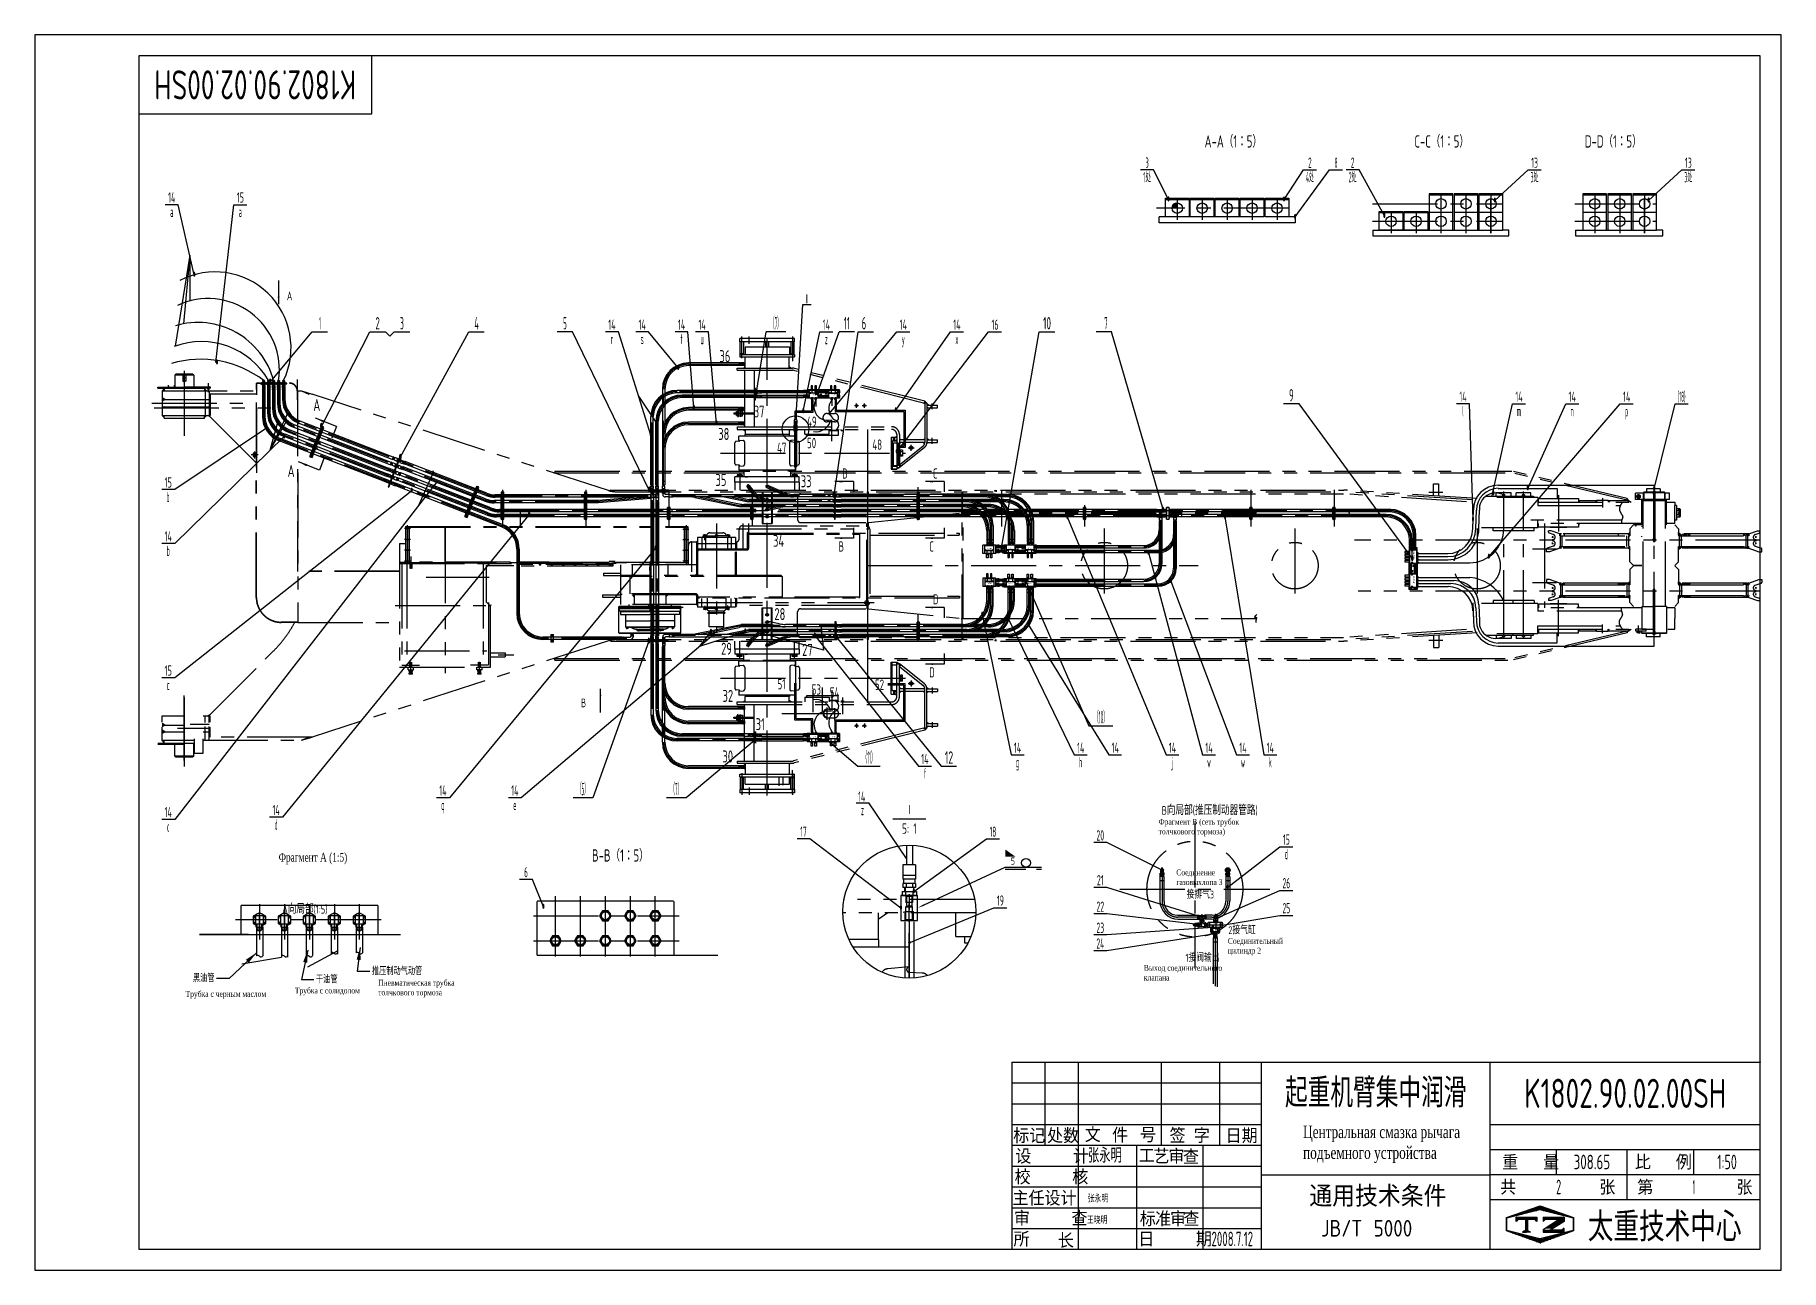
# Model space of a CAD drawing. Header units: millimetres. Extents: x 97 to 21097, y 66 to 14916.
import ezdxf
from ezdxf.enums import TextEntityAlignment as Align

# ---------------------------------------------------------------- set-up
doc = ezdxf.new("R2010")
doc.units = ezdxf.units.MM
doc.header["$LTSCALE"] = 500
doc.header["$MEASUREMENT"] = 0
for name, pattern in [('F', [0.75, 0.5, -0.25]), ('G', [2, 1.25, -0.25, 0.25, -0.25]), ('K', [2.5, 1.25, -0.25, 0.25, -0.25, 0.25, -0.25])]:
    doc.linetypes.add(name, pattern=pattern)
for name, color, linetype in [('01', 7, 'Continuous'), ('02', 1, 'Continuous'), ('04', 2, 'F'), ('05', 4, 'G'), ('07', 6, 'K'), ('11', 3, 'Continuous'), ('13', 3, 'Continuous'), ('THICK', 7, 'Continuous')]:
    doc.layers.add(name, color=color, linetype=linetype)
doc.styles.add('HZLIB', font='TXT', dxfattribs={"width": 0.8, "bigfont": 'hztxt.shx'})
doc.styles.get("Standard").update_dxf_attribs({"font": 'isocp', "width": 0.707, "bigfont": 'intecad.shx'})
doc.dimstyles.new('INTE', dxfattribs={"dimscale": 50, "dimtxt": 3.5, "dimasz": 3, "dimexe": 3, "dimexo": 0, "dimgap": 1, "dimtad": 1, "dimdec": 3, "dimdsep": 46, "dimtxsty": 'Standard', "dimcen": 0, "dimclrd": 1, "dimclre": 1, "dimclrt": 3, "dimaunit": 1, "dimadec": 0, "dimazin": 0, "dimtfac": 1, "dimtmove": 0, "dimatfit": 0, "dimfxl": 1, "dimarcsym": 0})
pattern_1 = [(225, (16817.612, 13296.455), (10.6066, -10.6066), [])]
pattern_2 = [(135, (16817.612, 3182.193), (10.6066, 10.6066), [])]
pattern_3 = [(225, (22259.3075, 12717.7745), (-0.70710678, 0.70710678), []), (135, (22259.3075, 12717.7745), (0.70710678, 0.70710678), [])]
pattern_4 = [(315, (16883.104, 12717.7745), (0.70710678, 0.70710678), []), (45, (16883.104, 12717.7745), (-0.70710678, 0.70710678), [])]
pattern_5 = [(135, (22259.3075, 4352.2737), (-0.70710678, -0.70710678), []), (225, (22259.3075, 4352.2737), (0.70710678, -0.70710678), [])]
pattern_6 = [(45, (16883.104, 4352.2737), (0.70710678, -0.70710678), []), (315, (16883.104, 4352.2737), (-0.70710678, -0.70710678), [])]

msp = doc.modelspace()

# ---------------------------------------------------------------- texts
at = {"ltscale": 1.25, "char_height": 10.5, "width": 48.51}
for insert, attachment_point in [((9442, 10594), 1), ((9674, 10593), 1), ((9442, 6472), 7), ((9674, 6472), 7)]:
    msp.add_mtext('DM62-100', dxfattribs=dict(at, insert=insert, attachment_point=attachment_point))
at = {"ltscale": 1.25, "char_height": 10.5, "width": 48.51, "rotation": 180}
for insert, attachment_point in [((11551, 8736), 3), ((11853, 8741), 1), ((12085, 8741), 1), ((11551, 8329), 9), ((11853, 8325), 7), ((12085, 8325), 7)]:
    msp.add_mtext('DM62-100', dxfattribs=dict(at, insert=insert, attachment_point=attachment_point))
at = {"layer": '01', "ltscale": 1.25, "char_height": 20, "width": 248.95, "attachment_point": 1, "rotation": 90}
for insert in [(16669, 8613), (16669, 8321)]:
    msp.add_mtext('DM54-100', dxfattribs=dict(at, insert=insert))
at = {"layer": '01', "color": 3, "char_height": 70, "attachment_point": 1}
for s, insert, width in [('{\\fTimes New Roman|b0|i0|c204|p18;Фрагмент В (сеть трубок толчкового тормоза)}', (13612, 5491), 1058.52), ('{\\fTimes New Roman|b0|i0|c204|p18;Соединение газовыхлопа\\fTimes New Roman|b0|i0|c238|p18; 3}', (13824, 4882), 706.69), ('{\\fTimes New Roman|b0|i0|c204|p18;Соединительный цилиндр\\fTimes New Roman|b0|i0|c238|p18; 2}', (14444, 4058), 802.1), ('{\\fTimes New Roman|b0|i0|c204|p18;Выход соединительного клапана}', (13434, 3734), 802.1), ('{\\fTimes New Roman|b0|i0|c204|p18;Пневматическая трубка толчкового тормоза}', (4225, 3556), 802.1)]:
    msp.add_mtext(s, dxfattribs=dict(at, insert=insert, width=width))
at = {"layer": '01', "attachment_point": 1}
for s, insert, char_height, width in [('{\\fTimes New Roman|b0|i0|c204|p18;\\C3;Фрагмент А (1:5)}', (3028, 5082), 105, 802.1), ('{\\fTimes New Roman|b0|i0|c204|p18;\\C3;Трубка с черным маслом}', (1909, 3421), 70, 1020.39), ('{\\fTimes New Roman|b0|i0|c204|p18;\\C3;Трубка с солидолом}', (3223, 3462), 70, 802.1), ('{\\fTimes New Roman|b0|i0|c204|p18;Центральная смазка рычага подъемного устройства}', (15348, 1803), 150, 2294.56)]:
    msp.add_mtext(s, dxfattribs=dict(at, insert=insert, char_height=char_height, width=width))
at = {"layer": '01', "color": 3, "ltscale": 1.25, "char_height": 87.5}
for s, insert, attachment_point in [('黑油管', (2256, 3529), 9), ('干油管', (3476, 3604), 1)]:
    msp.add_mtext(s, dxfattribs=dict(at, insert=insert, attachment_point=attachment_point))
at = {"layer": '02', "ltscale": 1.25, "width": 0.605172}
for height, p, p2 in [(50, (13715, 12913), (13745, 12913)), (50, (15104, 12913), (15134, 12913)), (50, (17640, 12900), (17670, 12900)), (50, (19489, 12900), (19519, 12900)), (50, (15237, 12703), (15267, 12703)), (50, (16311, 12714), (16341, 12714)), (50, (1999, 12007), (2029, 12007)), (50, (2272, 10953), (2302, 10953)), (50, (7819, 10887), (7849, 10887)), (60, (2907, 10711), (2943, 10711)), (60, (8758, 10589), (8794, 10589)), (60, (9469, 10581), (9505, 10581)), (60, (9490, 10581), (9526, 10581)), (50, (8006, 10410), (8036, 10410)), (50, (9322, 10366), (9352, 10366)), (50, (9639, 10340), (9669, 10340)), (50, (10436, 10379), (10466, 10379)), (50, (2867, 10165), (2897, 10165)), (50, (3079, 10061), (3109, 10061)), (60, (3524, 10179), (3560, 10179)), (50, (7489, 10079), (7519, 10079)), (50, (7562, 10217), (7592, 10217)), (50, (8279, 10221), (8309, 10221)), (60, (4473, 9805), (4509, 9805)), (50, (10447, 9878), (10477, 9878)), (50, (4870, 9617), (4900, 9617)), (50, (4613, 9411), (4643, 9411)), (60, (7468, 9414), (7504, 9414)), (50, (18035, 9439), (18065, 9439)), (50, (19556, 9433), (19586, 9433)), (60, (9688, 9355), (9724, 9355)), (50, (17622, 9379), (17652, 9379)), (50, (6026, 9126), (6056, 9126)), (50, (12497, 9096), (12527, 9096)), (60, (13645, 9169), (13681, 9169)), (50, (14393, 9096), (14423, 9096)), (50, (17377, 9065), (17407, 9065)), (50, (7549, 8724), (7579, 8724)), (60, (11704, 8715), (11740, 8715)), (50, (13473, 8667), (13503, 8667)), (60, (16644, 8588), (16680, 8588)), (50, (17568, 8617), (17598, 8617)), (60, (12000, 8312), (12036, 8312)), (50, (13744, 8325), (13774, 8325)), (50, (8625, 7720), (8655, 7720)), (50, (11475, 7921), (11505, 7921)), (50, (11776, 7898), (11806, 7898)), (50, (12028, 7804), (12058, 7804)), (60, (7462, 7596), (7498, 7596)), (50, (8212, 7714), (8242, 7714)), (50, (8248, 7684), (8278, 7684)), (50, (9461, 7669), (9491, 7669)), (60, (9716, 7648), (9752, 7648)), (60, (8733, 6404), (8769, 6404)), (60, (9593, 6420), (9629, 6420)), (50, (13637, 4850), (13667, 4850)), (50, (10652, 4594), (10682, 4594)), (50, (14428, 4643), (14458, 4643)), (50, (6197, 4408), (6227, 4408)), (50, (10497, 4394), (10527, 4394)), (50, (14109, 4192), (14139, 4192)), (50, (14117, 4285), (14147, 4285)), (50, (14248, 4160), (14278, 4160)), (50, (14285, 4267), (14315, 4267)), (50, (14362, 4189), (14392, 4189)), (50, (10597, 3974), (10627, 3974)), (50, (14276, 4083), (14306, 4083))]:
    msp.add_text('●', height=height, dxfattribs=at).set_placement(p, p2, align=Align.FIT)
at = {"layer": '02', "color": 3, "ltscale": 1.25, "insert": (4149, 3702), "char_height": 87.5, "attachment_point": 1}
msp.add_mtext('推压制动气动管', dxfattribs=at)
at = {"layer": '07', "color": 6, "linetype": 'K', "ltscale": 1.25, "width": 0.605172}
msp.add_text('●', height=16, rotation=90, dxfattribs=at).set_placement((19581, 7719), (19581, 7729), align=Align.FIT)
at = {"layer": '11', "width": 0.696351}
msp.add_text('K1802.90.02.00SH', height=350, rotation=180, dxfattribs=at).set_placement((3960, 14491), (1533, 14491), align=Align.FIT)
at = {"layer": '11', "ltscale": 1.25, "width": 0.707}
for s, height, p in [('A-A（1：5）', 147, (14164, 13518)), ('C-C（1：5）', 147, (16687, 13518)), ('D-D（1：5）', 147, (18737, 13518)), ('A', 105, (3127, 11695)), ('A', 147, (3445, 10349)), ('A', 147, (3136, 9556)), ('B', 122, (9806, 9546)), ('C', 122, (10896, 9546)), ('B', 122, (9761, 8668)), ('C', 122, (10852, 8668)), ('D', 122, (10896, 8033)), ('D', 122, (10852, 7155)), ('B', 105, (6664, 6801)), ('B向局部(推压制动器管路)', 105, (13648, 5508)), ('B-B（1：5）', 147, (6797, 4933)), ('A向局部(1:5)', 105, (3072, 4320))]:
    msp.add_text(s, height=height, dxfattribs=at).set_placement(p, align=Align.BOTTOM_LEFT)
at = {"layer": '11', "ltscale": 1.25}
for s, height, width, p, p2 in [('3', 124, 0.527686, (13453, 13318), (13492, 13318)), ('2', 124, 0.562593, (15409, 13318), (15451, 13318)), ('8', 124, 0.514182, (15728, 13318), (15763, 13318)), ('2', 124, 0.562593, (15923, 13318), (15966, 13318)), ('13', 123.7, 0.609833, (18091, 13318), (18174, 13318)), ('13', 123.7, 0.609833, (19940, 13318), (20023, 13318)), ('1处', 123.7, 0.477458, (13426, 13144), (13519, 13144)), ('4处', 123.7, 0.403184, (15384, 13144), (15477, 13144)), ('2处', 123.7, 0.423631, (15898, 13144), (15991, 13144)), ('3处', 123.7, 0.42591, (18086, 13144), (18179, 13144)), ('3处', 123.7, 0.42591, (19935, 13144), (20028, 13144)), ('14', 123.7, 0.614783, (1699, 12900), (1786, 12900)), ('15', 123.7, 0.647779, (2524, 12900), (2611, 12900)), ('a', 124, 0.526103, (1723, 12727), (1762, 12727)), ('a', 124, 0.526103, (2548, 12727), (2586, 12727)), ('1', 148, 0.404, (3514, 11376), (3535, 11376)), ('2', 148, 0.562593, (4193, 11376), (4244, 11376)), ('3', 148, 0.527686, (4488, 11376), (4534, 11376)), ('4', 148, 0.543846, (5382, 11376), (5435, 11376)), ('5', 148, 0.527686, (6448, 11376), (6494, 11376)), ('14', 123.7, 0.614783, (6992, 11371), (7080, 11371)), ('14', 123.7, 0.614783, (7356, 11371), (7443, 11371)), ('14', 123.7, 0.614783, (7830, 11371), (7917, 11371)), ('14', 123.7, 0.614783, (8077, 11371), (8164, 11371)), ('（7）', 148.5, 0.387032, (8937, 11376), (9079, 11376)), ('14', 123.7, 0.614783, (9571, 11371), (9659, 11371)), ('11', 148.5, 0.582235, (9825, 11376), (9899, 11376)), ('6', 148, 0.600695, (10040, 11376), (10094, 11376)), ('14', 123.7, 0.614783, (10496, 11371), (10584, 11371)), ('14', 123.7, 0.614783, (11141, 11371), (11229, 11371)), ('16', 123.7, 0.610556, (11602, 11371), (11685, 11371)), ('10', 148.5, 0.606076, (12222, 11376), (12317, 11376)), ('7', 148, 0.514182, (12956, 11376), (12998, 11376)), ('r', 124, 0.471333, (7023, 11198), (7049, 11198)), ('s', 124, 0.562246, (7380, 11198), (7420, 11198)), ('t', 124, 0.471333, (7860, 11198), (7886, 11198)), ('u', 124, 0.560771, (8101, 11198), (8139, 11198)), ('z', 124, 0.514182, (9597, 11198), (9632, 11198)), ('y', 124, 0.514182, (10523, 11198), (10558, 11198)), ('x', 124, 0.514182, (11168, 11198), (11203, 11198)), ('9', 148, 0.579528, (15180, 10510), (15234, 10510)), ('14', 123.7, 0.614783, (17228, 10505), (17315, 10505)), ('14', 123.7, 0.614783, (17902, 10505), (17989, 10505)), ('14', 123.7, 0.614783, (18541, 10505), (18629, 10505)), ('14', 123.7, 0.614783, (19196, 10505), (19284, 10505)), ('(18)', 123.7, 0.406332, (19855, 10505), (19948, 10505)), ('l', 124, 0.34137, (17266, 10331), (17277, 10331)), ('m', 124, 0.572118, (17917, 10331), (17973, 10331)), ('n', 124, 0.526103, (18566, 10331), (18604, 10331)), ('p', 124, 0.526103, (19221, 10331), (19259, 10331)), ('15', 123.7, 0.647779, (1656, 9474), (1744, 9474)), ('b', 124, 0.405504, (1685, 9301), (1715, 9301)), ('14', 123.7, 0.614783, (1656, 8825), (1744, 8825)), ('b', 124, 0.526103, (1681, 8652), (1719, 8652)), ('15', 123.7, 0.647779, (1656, 7212), (1744, 7212)), ('c', 124, 0.677253, (1681, 7038), (1719, 7038)), ('（10）', 148.5, 0.393291, (12831, 6639), (13004, 6639)), ('（11）', 148.5, 0.391058, (10049, 6154), (10210, 6154)), ('12', 148.5, 0.611465, (11039, 6154), (11140, 6154)), ('14', 123.7, 0.614783, (11870, 6284), (11958, 6284)), ('14', 123.7, 0.614783, (12630, 6284), (12718, 6284)), ('14', 123.7, 0.614783, (13045, 6284), (13132, 6284)), ('14', 123.7, 0.614783, (13733, 6284), (13821, 6284)), ('14', 123.7, 0.614783, (14173, 6284), (14261, 6284)), ('14', 123.7, 0.614783, (14582, 6284), (14669, 6284)), ('14', 123.7, 0.614783, (14910, 6284), (14997, 6284)), ('14', 123.7, 0.614783, (10756, 6149), (10844, 6149)), ('f', 124, 0.471333, (10787, 5976), (10813, 5976)), ('g', 124, 0.569812, (11893, 6110), (11935, 6110)), ('h', 124, 0.526103, (12655, 6110), (12693, 6110)), ('j', 124, 0.436064, (13767, 6110), (13788, 6110)), ('v', 124, 0.771273, (14191, 6110), (14243, 6110)), ('w', 124, 0.5656, (14599, 6110), (14651, 6110)), ('k', 124, 0.514182, (14936, 6110), (14971, 6110)), ('14', 123.7, 0.614783, (4960, 5770), (5047, 5770)), ('14', 123.7, 0.614783, (5825, 5770), (5912, 5770)), ('（5）', 148.5, 0.387032, (6616, 5775), (6758, 5775)), ('（7）', 148.5, 0.387032, (7739, 5775), (7881, 5775)), ('q', 124, 0.560771, (4984, 5596), (5022, 5596)), ('e', 124, 0.554116, (5850, 5596), (5887, 5596)), ('14', 123.7, 0.614783, (9996, 5696), (10084, 5696)), ('14', 123.7, 0.614783, (1656, 5510), (1744, 5510)), ('14', 123.7, 0.614783, (2954, 5535), (3041, 5535)), ('d', 124, 0.385636, (2985, 5361), (3011, 5361)), ('z', 124, 0.514182, (10032, 5535), (10067, 5535)), ('c', 124, 0.471333, (1687, 5336), (1713, 5336)), ('17', 123.7, 0.606, (9300, 5275), (9379, 5275)), ('18', 123.7, 0.606, (11579, 5275), (11658, 5275)), ('20', 123.7, 0.600864, (12863, 5230), (12956, 5230)), ('15', 123.7, 0.609833, (15106, 5180), (15188, 5180)), ('d', 124, 0.560771, (15128, 5006), (15166, 5006)), ('6', 124, 0.600695, (5981, 4788), (6025, 4788)), ('21', 123.7, 0.623098, (12869, 4691), (12950, 4691)), ('26', 123.7, 0.578293, (15101, 4656), (15194, 4656)), ('19', 123.7, 0.612447, (11665, 4447), (11750, 4447)), ('22', 123.7, 0.573679, (12863, 4373), (12956, 4373)), ('25', 123.7, 0.581958, (15101, 4355), (15194, 4355)), ('23', 123.7, 0.581958, (12863, 4120), (12956, 4120)), ('24', 123.7, 0.556706, (12863, 3930), (12956, 3930))]:
    msp.add_text(s, height=height, dxfattribs=dict(at, width=width)).set_placement(p, p2, align=Align.FIT)
at = {"layer": '11', "ltscale": 1.25, "width": 0.707}
for s, p in [('Ⅰ', (9381, 11675)), ('Ⅰ', (10613, 5536)), ('5: 1', (10613, 5311))]:
    msp.add_text(s, height=125, dxfattribs=at).set_placement(p, align=Align.CENTER)
at = {"layer": '11', "color": 3, "linetype": 'Continuous', "ltscale": 1.25, "width": 0.707}
for s, p in [('36', (8330, 10982)), ('37', (8742, 10316)), ('38', (8315, 10046)), ('35', (8282, 9493)), ('33', (9308, 9477)), ('34', (8974, 8761)), ('28', (8990, 7881)), ('29', (8350, 7465)), ('27', (9324, 7450)), ('32', (8367, 6897)), ('31', (8765, 6557)), ('30', (8366, 6169))]:
    msp.add_text(s, height=144, dxfattribs=at).set_placement(p)
at = {"layer": '11', "ltscale": 1.25}
for s, height, width, p in [('49', 125, 0.688115, (9383, 10203)), ('47', 125, 0.688115, (9022, 9888)), ('50', 125, 0.688115, (9383, 9947)), ('48', 125, 0.688115, (10168, 9927)), ('51', 125, 0.688115, (9028, 7048)), ('52', 125, 0.688115, (10200, 7042)), ('53', 125, 0.688115, (9439, 6983)), ('54', 125, 0.688115, (9657, 6947)), ('接排气3', 94.5, 0.707, (13947, 4533)), ('2接气缸', 94.5, 0.707, (14450, 4105)), ('1接阀输出', 94.5, 0.707, (13934, 3774)), ('张永明', 83.3, 0.707, (12757, 882)), ('王晓明', 83.3, 0.707, (12748, 623))]:
    msp.add_text(s, height=height, dxfattribs=dict(at, width=width)).set_placement(p)
at = {"layer": '11'}
for s, height, width, p, p2 in [('起重机臂集中润滑', 350, 1.084532, (15131, 2022), (17313, 2022)), ('K1802.90.02.00SH', 350, 0.696351, (18008, 2016), (20435, 2016)), ('308.65', 175, 0.678271, (18603, 1278), (19041, 1278)), ('1:50', 175, 0.655288, (20329, 1278), (20565, 1278)), ('2', 175, 0.562593, (18392, 978), (18452, 978)), ('1', 175, 0.404, (20035, 978), (20059, 978)), ('2008.7.12', 175, 0.54839, (14247, 353), (14747, 353))]:
    msp.add_text(s, height=height, dxfattribs=dict(at, width=width)).set_placement(p, p2, align=Align.FIT)

# ---------------------------------------------------------------- blocks, each defined once
blk = doc.blocks.new('WRE')
at = {"layer": '01'}
for p, q in [((1859, 818), (1854, 810)), ((1854, 810), (1859, 802)), ((1863, 818), (1859, 818)), ((1859, 802), (1863, 802)), ((1863, 818), (1867, 818)), ((1867, 802), (1863, 802)), ((1867, 818), (1872, 810)), ((1872, 810), (1867, 802))]:
    blk.add_line(p, q, dxfattribs=at)
blk = doc.blocks.new('*U117')
at = {"layer": '01'}
for p, q in [((-12, 4), (-12, 0)), ((0, 4), (-12, 4)), ((-12, 0), (0, 0)), ((0, 0), (-2, 4)), ((0, 4), (2, 0)), ((0, 4), (12, 4)), ((12, 0), (0, 0)), ((12, 4), (12, 0))]:
    blk.add_line(p, q, dxfattribs=at)
at = {"layer": '05'}
blk.add_line((0, 6), (0, -2), dxfattribs=at)
blk = doc.blocks.new('*U118')
at = {"layer": '01'}
for p, q in [((-12, 4), (-12, 0)), ((0, 4), (-12, 4)), ((-12, 0), (0, 0)), ((0, 0), (-2, 4)), ((0, 4), (2, 0)), ((0, 4), (12, 4)), ((12, 0), (0, 0)), ((12, 4), (12, 0))]:
    blk.add_line(p, q, dxfattribs=at)
at = {"layer": '05'}
blk.add_line((0, 6), (0, -2), dxfattribs=at)
blk = doc.blocks.new('*U109')
at = {"layer": '01'}
for p, q in [((0, 13), (-23, 0)), ((-23, 0), (-23, -12)), ((23, 0), (0, 13)), ((23, -12), (23, 0)), ((-23, -24), (-23, -12)), ((0, -38), (-23, -24)), ((23, -24), (0, -38)), ((23, -12), (23, -24))]:
    blk.add_line(p, q, dxfattribs=at)
at = {"layer": '05'}
for p, q in [((0, -39), (0, 15)), ((-25, -12), (24, -12))]:
    blk.add_line(p, q, dxfattribs=at)
blk = doc.blocks.new('*U112')
at = {"layer": '01'}
for p, q in [((-6, 0), (-6, 9)), ((-6, 9), (0, 9)), ((0, 5), (-6, 5)), ((-6, 0), (-6, -9)), ((0, 9), (0, 0)), ((0, 5), (30, 5)), ((0, -9), (0, 0)), ((4, 5), (4, 0)), ((4, -5), (4, 0)), ((30, 5), (30, 0)), ((30, -5), (30, 0)), ((0, -5), (-6, -5)), ((-6, -9), (0, -9)), ((0, -5), (30, -5))]:
    blk.add_line(p, q, dxfattribs=at)
at = {"layer": '02'}
for p, q in [((30, 4), (4, 4)), ((30, -4), (4, -4))]:
    blk.add_line(p, q, dxfattribs=at)
at = {"layer": '05'}
blk.add_line((-9, 0), (34, 0), dxfattribs=at)
blk = doc.blocks.new('*U111')
at = {"layer": '01'}
for p, q in [((-8, 0), (-8, 9)), ((-8, 9), (0, 9)), ((-8, 5), (0, 5)), ((0, 9), (0, 0)), ((0, -9), (0, 0)), ((-8, 0), (-8, -9)), ((-8, -5), (0, -5)), ((-8, -9), (0, -9))]:
    blk.add_line(p, q, dxfattribs=at)
at = {"layer": '05'}
blk.add_line((-9, 0), (1, 0), dxfattribs=at)
blk = doc.blocks.new('*U110')
at = {"layer": '01'}
for p, q in [((-8, 3), (-8, 0)), ((0, 3), (-8, 3)), ((-8, 0), (0, 0)), ((0, 0), (-2, 3)), ((0, 3), (2, 0)), ((0, 3), (8, 3)), ((8, 0), (0, 0)), ((8, 3), (8, 0))]:
    blk.add_line(p, q, dxfattribs=at)
at = {"layer": '05'}
blk.add_line((0, 5), (0, -2), dxfattribs=at)
blk = doc.blocks.new('*U114')
at = {"layer": '01'}
for p, q in [((-18, 6), (-18, 0)), ((0, 6), (-18, 6)), ((-18, 0), (0, 0)), ((0, 0), (-3, 6)), ((0, 6), (3, 0)), ((0, 6), (18, 6)), ((18, 0), (0, 0)), ((18, 6), (18, 0))]:
    blk.add_line(p, q, dxfattribs=at)
at = {"layer": '05'}
blk.add_line((0, 8), (0, -2), dxfattribs=at)
blk = doc.blocks.new('*U113', base_point=(2800, 1554))
at = {"layer": '01'}
for radius in [21.5, 15.6]:
    blk.add_circle((2800, 1554), radius, dxfattribs=at)
at = {"layer": '02'}
blk.add_arc((2800, 1554), 19.5, 260, 170, dxfattribs=at)
at = {"layer": '05'}
for p, q in [((2823, 1554), (2778, 1554)), ((2800, 1577), (2800, 1532))]:
    blk.add_line(p, q, dxfattribs=at)
blk = doc.blocks.new('*U119')
at = {"layer": '01'}
for p, q in [((-7, -3), (-7, 0)), ((0, 7), (-7, 3)), ((-7, 3), (-7, 0)), ((6, 3), (0, 7)), ((6, 0), (6, 3)), ((6, 0), (6, -3)), ((0, -7), (-7, -3)), ((6, -3), (0, -7))]:
    blk.add_line(p, q, dxfattribs=at)
at = {"layer": '05'}
for p, q in [((-8, 0), (9, 0)), ((0, 9), (0, -8))]:
    blk.add_line(p, q, dxfattribs=at)
blk = doc.blocks.new('*U120')
at = {"layer": '01'}
for p, q in [((-7, -3), (-7, 0)), ((0, 7), (-7, 3)), ((-7, 3), (-7, 0)), ((6, 3), (0, 7)), ((6, 0), (6, 3)), ((6, 0), (6, -3)), ((0, -7), (-7, -3)), ((6, -3), (0, -7))]:
    blk.add_line(p, q, dxfattribs=at)
at = {"layer": '05'}
for p, q in [((-8, 0), (9, 0)), ((0, 9), (0, -8))]:
    blk.add_line(p, q, dxfattribs=at)
blk = doc.blocks.new('*U122', base_point=(10733, 1961))
at = {"layer": '01'}
blk.add_circle((12037, 2505), 52.5, dxfattribs=at)
blk.add_solid([(11787, 2665), (11912, 2577), (11787, 2452), (11787, 2577)], dxfattribs=at)
at = {"layer": '02'}
blk.add_lwpolyline([(10812, 1998), (11787, 2452), (12225, 2452)], dxfattribs=at)
blk.add_lwpolyline([(10733, 1961, 0, 20, 0), (10812, 1998, 20, 20, 0)], format="xyseb", dxfattribs=at)
at = {"layer": '04'}
blk.add_line((11787, 2426), (12225, 2426), dxfattribs=at)
at = {"layer": '13', "width": 0.707}
blk.add_text('5', height=87.5, dxfattribs=at).set_placement((11855, 2481))
blk = doc.blocks.new('*X125')
at = {"color": 0}
for p, q in [((122.34, 4.5), (123.72, 4.5)), ((122.82, 4.8), (123.24, 4.8))]:
    blk.add_line(p, q, dxfattribs=at)
blk = doc.blocks.new('*X124')
at = {"color": 0}
for p, q in [((120.53, 7.8), (125.53, 7.8)), ((120.53, 7.5), (125.53, 7.5)), ((120.53, 7.2), (120.79, 7.2)), ((125.27, 7.2), (125.53, 7.2))]:
    blk.add_line(p, q, dxfattribs=at)
blk = doc.blocks.new('*X123')
at = {"color": 0}
for p, q in [((119.8, 8.4), (120.72, 8.4)), ((120.66, 8.7), (121.92, 8.7)), ((121.52, 9), (123.12, 9)), ((122.38, 9.3), (124.32, 9.3)), ((123.24, 9.6), (125.52, 9.6)), ((124.1, 9.9), (128.52, 9.9)), ((124.97, 10.2), (127.67, 10.2)), ((125.83, 10.5), (126.82, 10.5)), ((127.02, 9.6), (129.37, 9.6)), ((128.22, 9.3), (130.22, 9.3)), ((129.42, 9), (131.07, 9)), ((130.62, 8.7), (131.92, 8.7)), ((131.82, 8.4), (132.77, 8.4)), ((118.22, 7.8), (118.32, 7.8)), ((118.22, 7.5), (118.27, 7.5)), ((118.22, 7.2), (118.27, 7.2)), ((118.22, 6.9), (118.27, 6.9)), ((118.22, 6.6), (118.27, 6.6)), ((118.22, 6.3), (118.27, 6.3)), ((118.22, 6), (118.27, 6)), ((118.22, 5.7), (118.27, 5.7)), ((118.22, 5.4), (118.27, 5.4)), ((118.22, 5.1), (118.27, 5.1)), ((118.22, 4.8), (118.27, 4.8)), ((118.79, 4.5), (119.42, 4.5)), ((118.94, 8.1), (119.52, 8.1)), ((119.61, 4.2), (120.62, 4.2)), ((131.92, 4.2), (132.95, 4.2)), ((133.02, 8.1), (133.62, 8.1)), ((133.12, 4.5), (133.76, 4.5)), ((134.22, 7.8), (134.32, 7.8)), ((134.27, 7.5), (134.32, 7.5)), ((134.27, 7.2), (134.32, 7.2)), ((134.27, 6.9), (134.32, 6.9)), ((134.27, 6.6), (134.32, 6.6)), ((134.27, 6.3), (134.32, 6.3)), ((134.27, 6), (134.32, 6)), ((134.27, 5.7), (134.32, 5.7)), ((134.27, 5.4), (134.32, 5.4)), ((134.27, 5.1), (134.32, 5.1)), ((134.27, 4.8), (134.32, 4.8)), ((120.43, 3.9), (121.82, 3.9)), ((121.26, 3.6), (123.02, 3.6)), ((122.08, 3.3), (124.22, 3.3)), ((122.91, 3), (125.42, 3)), ((123.73, 2.7), (128.89, 2.7)), ((124.55, 2.4), (128.07, 2.4)), ((125.38, 2.1), (127.26, 2.1)), ((126.2, 1.8), (126.45, 1.8)), ((127.12, 3), (129.7, 3)), ((128.32, 3.3), (130.51, 3.3)), ((129.52, 3.6), (131.32, 3.6)), ((130.72, 3.9), (132.14, 3.9))]:
    blk.add_line(p, q, dxfattribs=at)
blk = doc.blocks.new('*X126')
at = {"color": 0}
for p, q in [((127.06, 7.8), (132.06, 7.8)), ((127.06, 7.5), (132.06, 7.5)), ((127.06, 7.2), (127.32, 7.2)), ((127.84, 5.4), (129.64, 5.4)), ((128.3, 5.7), (130.1, 5.7)), ((128.77, 6), (130.57, 6)), ((129.23, 6.3), (131.04, 6.3)), ((129.7, 6.6), (131.51, 6.6)), ((130.16, 6.9), (131.98, 6.9)), ((130.62, 7.2), (132.06, 7.2))]:
    blk.add_line(p, q, dxfattribs=at)
blk = doc.blocks.new('*X127')
at = {"color": 0}
for p, q in [((127.06, 4.8), (132.06, 4.8)), ((127.06, 4.5), (132.06, 4.5)), ((131.84, 5.1), (132.06, 5.1))]:
    blk.add_line(p, q, dxfattribs=at)
blk = doc.blocks.new('headb')
at = {"layer": 'THICK'}
for p, q in [((-180, 45), (-180, 0)), ((-180, 45), (0, 45)), ((-172, 44.98), (-172, 45)), ((-172, 25), (-172, 45)), ((-164, 0), (-164, 45)), ((-144, 25), (-144, 45)), ((-130, 25), (-130, 45)), ((-120, 0), (-120, 45)), ((-65, 0), (-65, 45)), ((0, 0), (0, 45)), ((-180, 30), (-120, 30)), ((-65, 30), (0, 30)), ((-180, 25), (-120, 25)), ((-150, 0), (-150, 25)), ((-134, 0), (-134, 25)), ((-65, 24), (0, 24)), ((-49, 18), (-49, 24)), ((-32, 12), (-32, 24)), ((-16, 18), (-16, 24)), ((-120, 17.93), (-65, 17.93)), ((-65, 18), (0, 18)), ((-65, 12), (0, 12)), ((-180, 0), (0, 0))]:
    blk.add_line(p, q, dxfattribs=at)
at = {"layer": 'THICK', "color": 3}
for p, q in [((-180, 40), (-120, 40)), ((-180, 35), (-120, 35)), ((-180, 20), (-120, 20)), ((-180, 15), (-120, 15)), ((-180, 10), (-120, 10)), ((-61.04, 7.61), (-52.93, 10.43)), ((-60.99, 7.54), (-52.99, 9.54)), ((-52.99, 9.54), (-44.99, 7.54)), ((-52.93, 10.43), (-44.93, 7.61)), ((-180, 5), (-120, 5)), ((-61.04, 4.46), (-61.04, 7.61)), ((-52.93, 1.51), (-61.04, 4.46)), ((-60.99, 4.54), (-60.99, 7.54)), ((-52.99, 2.54), (-60.99, 4.54)), ((-58.73, 6.7), (-58.73, 7.7)), ((-58.73, 7.7), (-53.73, 7.7)), ((-58.23, 7.2), (-58.73, 6.7)), ((-54.23, 7.2), (-58.23, 7.2)), ((-56.23, 4.69), (-57.2, 4.08)), ((-56.45, 7.2), (-56.45, 4.46)), ((-56.23, 7.2), (-56.23, 4.46)), ((-56.23, 4.69), (-55.26, 4.08)), ((-55.98, 7.2), (-55.98, 4.46)), ((-53.73, 6.7), (-54.23, 7.2)), ((-53.73, 7.7), (-53.73, 6.7)), ((-44.99, 4.54), (-52.99, 2.54)), ((-44.93, 4.46), (-52.93, 1.51)), ((-52.2, 7.7), (-52.2, 6.7)), ((-52.2, 7.7), (-47.2, 7.7)), ((-52.2, 6.7), (-51.7, 7.2)), ((-48.26, 7.2), (-52.2, 4.65)), ((-52.2, 4.65), (-52.2, 4.08)), ((-51.7, 7.2), (-48.26, 7.2)), ((-49.76, 5.07), (-50.52, 4.58)), ((-47.7, 4.58), (-50.52, 4.58)), ((-47.2, 6.71), (-49.76, 5.07)), ((-47.2, 5.08), (-47.7, 4.58)), ((-47.2, 7.7), (-47.2, 6.7)), ((-47.2, 4.08), (-47.2, 5.08)), ((-44.99, 7.54), (-44.99, 4.54)), ((-44.93, 7.61), (-44.93, 4.46)), ((-57.2, 4.08), (-56.23, 4.08)), ((-55.26, 4.08), (-56.23, 4.08)), ((-52.2, 4.08), (-47.2, 4.08))]:
    blk.add_line(p, q, dxfattribs=at)
for name in ['*X123', '*X124', '*X125', '*X126', '*X127']:
    blk.add_blockref(name, (-179.26, -0.24), dxfattribs=at)
at = {"insert": (-161.72, 24.32), "char_height": 3.5, "width": 10.6801, "attachment_point": 1}
blk.add_mtext('张永明', dxfattribs=at)
at = {"layer": 'THICK', "color": 3}
for s, height, p in [('文', 3.5, (-160.55, 27.69)), ('件', 3.5, (-153.97, 27.57)), ('号', 3.5, (-147.27, 27.57)), ('标记', 3.5, (-175.84, 27.44)), ('处数', 3.5, (-167.69, 27.44)), ('日期', 3.5, (-124.75, 27.41)), ('工', 3.5, (-147.58, 22.5)), ('艺', 3.5, (-144.03, 22.5)), ('审', 3.5, (-140.42, 22.5)), ('查', 3.5, (-136.94, 22.36)), ('共          张', 3.5, (-48.72, 15.02)), ('第          张', 3.5, (-15.74, 15.02)), ('通用技术条件', 5, (-91.97, 12.99)), ('标', 3.5, (-147.32, 7.46)), ('准', 3.5, (-143.65, 7.46)), ('审', 3.5, (-140.04, 7.46)), ('查', 3.5, (-136.84, 7.46)), ('所', 3.5, (-177.7, 2.53)), ('长', 3.5, (-167.02, 2.21))]:
    blk.add_text(s, height=height, dxfattribs=at).set_placement(p, align=Align.MIDDLE)
for s, p in [('签 字', (-142.1, 25.56)), ('设     计', (-179.18, 20.57)), ('重   量', (-62.07, 19.09)), ('比   例', (-30.16, 19.17)), ('校     核', (-179.36, 15.59)), ('主任设计', (-179.87, 10.5)), ('审     查', (-179.54, 5.64)), ('日     期', (-149.6, 0.66))]:
    blk.add_text(s, height=3.5, dxfattribs=at).set_placement(p)
at = {"layer": 'THICK', "color": 3, "width": 0.8}
blk.add_text('太重技术中心', height=7, dxfattribs=at).set_placement((-41.48, 1.9))
at = {"layer": 'THICK', "color": 3, "style": 'HZLIB', "width": 0.8}
blk.add_text('JB/T 5000', height=4, dxfattribs=at).set_placement((-105.63, 3.05))
blk = doc.blocks.new('*U129', base_point=(251.96, 168.31))
at = {"layer": '01'}
for p, q in [((251.96, 168.31), (251.96, 182.31)), ((195.96, 168.31), (251.96, 168.31))]:
    blk.add_line(p, q, dxfattribs=at)
blk = doc.blocks.new('*U130')
at = {"layer": '01'}
for points in [[(415, 292), (25, 292)], [(25, 292), (25, 5)], [(415, 5), (415, 292)], [(25, 5), (415, 5)]]:
    blk.add_lwpolyline(points, dxfattribs=at)
at = {"layer": '02'}
for points in [[(420, 297), (0, 297)], [(0, 297), (0, 0)], [(420, 0), (420, 297)], [(0, 0), (420, 0)]]:
    blk.add_lwpolyline(points, dxfattribs=at)

# ---------------------------------------------------------------- hatches: boundary and pattern name
at = {"layer": '01', "ltscale": 1.25}
h = msp.add_hatch(dxfattribs=at)
h.set_pattern_fill('ANSI31', color=256, scale=0.25, style=0)
h.set_pattern_definition([(45, (10619.492166, 165.87253), (-0.02209708691, 0.02209708691), [])])
h.paths.add_polyline_path([(13772, 12833), (13835, 12833), (13835, 12895, 0.414214)])
at = {"layer": '07', "linetype": 'K', "ltscale": 1.25}
h = msp.add_hatch(color=6, dxfattribs=at)
h.paths.add_polyline_path([(8579, 11081), (8579, 11075), (8585, 11075)])
h.paths.add_polyline_path([(8611, 11075), (8617, 11075), (8617, 11081)])
for points in [[(8618, 10910), (8638, 10910), (8638, 10926)], [(8618, 10910), (8638, 10910), (8638, 10926)], [(9189, 10910), (9168, 10910), (9168, 10926)], [(9189, 10910), (9168, 10910), (9168, 10926)], [(1652, 10660), (1652, 10635), (1626, 10635)], [(1705, 10682), (1699, 10682), (1705, 10692)], [(2135, 10660), (2160, 10635), (2135, 10635)], [(3303, 10635), (3391, 10596), (3430, 10596)], [(10824, 10489), (10801, 10489), (10801, 10490), (10801, 10511)], [(1659, 10443), (1626, 10443), (1626, 10462)], [(1626, 10443), (1659, 10443), (1626, 10424)], [(1652, 10316), (1626, 10341), (1652, 10341)], [(2135, 10316), (2153, 10334), (2153, 10341), (2135, 10341)], [(2160, 10341), (2153, 10341), (2153, 10334)], [(2176, 10341), (2204, 10323), (2204, 10341)], [(8531, 10371), (8534, 10374), (8534, 10371)], [(8531, 10371), (8534, 10374), (8534, 10371)], [(8531, 10359), (8534, 10356), (8534, 10359)], [(8531, 10359), (8534, 10356), (8534, 10359)], [(8615, 10174), (8638, 10158), (8638, 10174)], [(8615, 10174), (8638, 10158), (8638, 10174)], [(9192, 10174), (9168, 10158), (9168, 10174)], [(9192, 10174), (9168, 10158), (9168, 10174)], [(9757, 10174), (9769, 10174), (9757, 10161)], [(9791, 10174), (9795, 10170), (9795, 10174)], [(9822, 10174), (9826, 10174), (9822, 10170)], [(10462, 10091), (10462, 10079), (10446, 10079)], [(2762, 9886), (2762, 9889), (2759, 9886)], [(10443, 10035), (10462, 10050), (10462, 10035)], [(2762, 9848), (2762, 9845), (2759, 9848)], [(10494, 9717), (10462, 9698), (10462, 9717)], [(10511, 9729), (10494, 9717), (10494, 9749), (10497, 9751)], [(7023, 9444), (7003, 9436, 0.016896), (7023, 9431)], [(11648, 9424), (11659, 9424), (11659, 9444), (11640, 9444)], [(18677, 9297), (18661, 9297), (18661, 9313)], [(18879, 9317), (18864, 9297), (18879, 9297)], [(19019, 9317), (19034, 9297), (19019, 9297)], [(19256, 9320), (19243, 9323), (19247, 9339)], [(19295, 9297), (19258, 9297), (19263, 9318)], [(19284, 9305), (19284, 9297), (19294, 9297)], [(18661, 9027), (18661, 9043), (18677, 9043)], [(8065, 8833), (8054, 8821), (8065, 8821)], [(8522, 8827), (8522, 8821), (8527, 8821)], [(10009, 8913), (10015, 8913), (10009, 8925)], [(7278, 8428), (7268, 8418), (7278, 8418)], [(7710, 8430), (7710, 8418), (7721, 8418)], [(7957, 8561), (7940, 8545), (7957, 8545)], [(9070, 8418), (9070, 8406), (9082, 8406)], [(7304, 8183), (7287, 8183), (7304, 8160)], [(7684, 8183), (7684, 8159), (7708, 8183)], [(8050, 8069), (8065, 8069), (8065, 8057)], [(8537, 8056), (8522, 8056), (8522, 8044)], [(10009, 8145), (10009, 8157), (10015, 8157)], [(18661, 8043), (18661, 8027), (18677, 8027)], [(8204, 7801), (8206, 7799), (8206, 7801)], [(8382, 7799), (8384, 7801), (8382, 7801)], [(18677, 7773), (18661, 7773), (18661, 7757)], [(18879, 7753), (18864, 7773), (18879, 7773)], [(19019, 7753), (19034, 7773), (19019, 7773)], [(19295, 7773), (19258, 7773), (19263, 7752)], [(19284, 7765), (19284, 7773), (19294, 7773)], [(7023, 7639, 0.016896), (7003, 7634), (7023, 7626)], [(7121, 7729), (7124, 7725), (7124, 7729)], [(11640, 7626), (11659, 7626), (11659, 7646), (11648, 7646)], [(11648, 7646), (11659, 7646), (11659, 7626), (11640, 7626)], [(19256, 7751), (19243, 7747), (19247, 7731)], [(10494, 7354), (10462, 7373), (10462, 7354)], [(10511, 7341), (10494, 7354), (10494, 7322), (10497, 7319)], [(10443, 7036), (10462, 7020), (10462, 7036)], [(10462, 6979), (10462, 6992), (10446, 6992)], [(2176, 6729), (2204, 6747), (2204, 6729)], [(8615, 6897), (8638, 6913), (8638, 6897)], [(8615, 6897), (8638, 6913), (8638, 6897)], [(9192, 6897), (9168, 6913), (9168, 6897)], [(9192, 6897), (9168, 6913), (9168, 6897)], [(9757, 6897), (9769, 6897), (9757, 6909)], [(9791, 6897), (9795, 6901), (9795, 6897)], [(9822, 6897), (9826, 6897), (9822, 6901)], [(8531, 6712), (8534, 6715), (8534, 6712)], [(8531, 6711), (8534, 6714), (8534, 6711)], [(8531, 6700), (8534, 6697), (8534, 6700)], [(8531, 6699), (8534, 6696), (8534, 6699)], [(10824, 6581), (10801, 6581), (10801, 6580), (10801, 6559)], [(1652, 6410), (1652, 6435), (1626, 6435)], [(3303, 6435), (3391, 6475), (3430, 6475)], [(8618, 6161), (8638, 6161), (8638, 6144)], [(8618, 6161), (8638, 6161), (8638, 6144)], [(9189, 6161), (9168, 6161), (9168, 6144)], [(9189, 6161), (9168, 6161), (9168, 6144)], [(10560, 4373), (10537, 4357), (10537, 4373)], [(10560, 4373), (10537, 4357), (10537, 4373)]]:
    msp.add_hatch(color=6, dxfattribs=at).paths.add_polyline_path(points)
h = msp.add_hatch(color=6, dxfattribs=at)
h.paths.add_polyline_path([(9227, 11081), (9227, 11075), (9221, 11075)])
h.paths.add_polyline_path([(9195, 11075), (9189, 11075), (9189, 11081)])
h = msp.add_hatch(color=6, dxfattribs=at)
h.paths.add_polyline_path([(1626, 10533), (1626, 10514), (1659, 10533), (1659, 10533)])
h.paths.add_polyline_path([(1626, 10552), (1626, 10533), (1659, 10533)])
h = msp.add_hatch(color=6, dxfattribs=at)
h.paths.add_polyline_path([(8558, 10359), (8562, 10355), (8562, 10359)])
h.paths.add_polyline_path([(8558, 10371), (8562, 10371), (8562, 10375)])
h = msp.add_hatch(color=6, dxfattribs=at)
h.paths.add_polyline_path([(8558, 10359), (8562, 10355), (8562, 10359)])
h.paths.add_polyline_path([(8558, 10371), (8562, 10371), (8562, 10375)])
h = msp.add_hatch(color=6, dxfattribs=at)
h.paths.add_polyline_path([(8606, 10355), (8606, 10359), (8611, 10359)])
h.paths.add_polyline_path([(8606, 10371), (8606, 10375), (8611, 10371)])
h = msp.add_hatch(color=6, dxfattribs=at)
h.paths.add_polyline_path([(8606, 10355), (8606, 10359), (8611, 10359)])
h.paths.add_polyline_path([(8606, 10371), (8606, 10375), (8611, 10371)])
h = msp.add_hatch(color=6, dxfattribs=at)
h.paths.add_polyline_path([(8621, 10359), (8630, 10359), (8630, 10347)])
h.paths.add_polyline_path([(8622, 10371), (8630, 10382), (8630, 10371)])
h = msp.add_hatch(color=6, dxfattribs=at)
h.paths.add_polyline_path([(10841, 10432), (10824, 10419), (10824, 10432)])
h.paths.add_polyline_path([(10842, 10464), (10824, 10464), (10824, 10480)])
h = msp.add_hatch(color=6, dxfattribs=at)
h.paths.add_polyline_path([(10494, 10003), (10494, 10016), (10511, 10016)])
h.paths.add_polyline_path([(10494, 10064), (10511, 10048), (10494, 10048)])
h = msp.add_hatch(color=6, dxfattribs=at)
h.paths.add_polyline_path([(10784, 10016), (10799, 10016), (10799, 10015, -0.057766), (10798, 10003)])
h.paths.add_polyline_path([(10799, 10064), (10799, 10048), (10782, 10048)])
h = msp.add_hatch(color=6, dxfattribs=at)
h.paths.add_polyline_path([(10840, 10016), (10823, 10002, 0.04916), (10824, 10016)])
h.paths.add_polyline_path([(10842, 10048), (10824, 10048), (10824, 10064)])
h = msp.add_hatch(dxfattribs=at)
h.set_pattern_fill('_USER', color=6, scale=10, angle=405, style=0, pattern_type=0)
h.set_pattern_definition([(135, (16817.612, 4386.623), (7.071068, 7.071068), [])])
h.paths.add_polyline_path([(19720, 9027), (19705, 9027), (19705, 9329), (19720, 9329)])
h.paths.add_polyline_path([(19422, 9329), (19438, 9329), (19438, 9027), (19422, 9027)])
h = msp.add_hatch(color=6, dxfattribs=at)
h.paths.add_polyline_path([(8680, 8935), (8680, 8925, -0.019252), (8681, 8925), (8689, 8925)])
h.paths.add_polyline_path([(8690, 8913), (8680, 8913), (8680, 8905)])
h = msp.add_hatch(dxfattribs=at)
h.set_pattern_fill('_USER', color=6, angle=135, style=0, double=1, pattern_type=0)
h.set_pattern_definition([(225, (22259.3075, 13309.1745), (-0.70710678, 0.70710678), []), (135, (22259.3075, 13309.1745), (0.70710678, 0.70710678), [])])
h.paths.add_polyline_path([(18435, 8897), (18435, 8916), (18454, 8916)])
h = msp.add_hatch(dxfattribs=at)
h.set_pattern_fill('_USER', color=6, angle=135, style=0, double=1, pattern_type=0)
h.set_pattern_definition([(225, (22259.3075, 13309.1745), (-0.70710678, 0.70710678), []), (135, (22259.3075, 13309.1745), (0.70710678, 0.70710678), [])])
h.paths.add_polyline_path([(19256, 8916, 0.11672), (19279, 8933), (19279, 8894), (19278, 8894)])
h = msp.add_hatch(dxfattribs=at)
h.set_pattern_fill('_USER', color=6, angle=135, style=0, double=1, pattern_type=0)
h.set_pattern_definition([(315, (16883.104, 13309.1745), (0.70710678, 0.70710678), []), (45, (16883.104, 13309.1745), (-0.70710678, 0.70710678), [])])
h.paths.add_polyline_path([(19887, 8916, -0.11672), (19863, 8933), (19863, 8894), (19865, 8894)])
h = msp.add_hatch(dxfattribs=at)
h.set_pattern_fill('_USER', color=6, scale=15, angle=405, style=0, pattern_type=0)
h.set_pattern_definition([(135, (16817.612, 3773.593), (10.6066, 10.6066), [])])
h.paths.add_polyline_path([(20651, 8894), (20651, 8916), (20687, 8916), (20706, 8897), (20706, 8894)])
h.paths.add_polyline_path([(19865, 8894), (19887, 8916), (20001, 8916), (20001, 8894)])
h = msp.add_hatch(dxfattribs=at)
h.set_pattern_fill('_USER', color=6, angle=135, style=0, double=1, pattern_type=0)
h.set_pattern_definition([(315, (16883.104, 13309.1745), (0.70710678, 0.70710678), []), (45, (16883.104, 13309.1745), (-0.70710678, 0.70710678), [])])
h.paths.add_polyline_path([(20708, 8897), (20708, 8916), (20689, 8916)])
h = msp.add_hatch(color=6, dxfattribs=at)
h.paths.add_polyline_path([(8074, 8720), (8065, 8720), (8065, 8711)])
h.paths.add_polyline_path([(8065, 8742), (8065, 8732), (8074, 8732)])
h = msp.add_hatch(color=6, dxfattribs=at)
h.paths.add_polyline_path([(8522, 8743), (8515, 8732), (8522, 8732)])
h.paths.add_polyline_path([(8534, 8742), (8534, 8732), (8544, 8732)])
h = msp.add_hatch(color=6, dxfattribs=at)
h.paths.add_polyline_path([(8668, 8732), (8668, 8720), (8680, 8732)])
h.paths.add_polyline_path([(8668, 8740), (8662, 8732), (8668, 8732)])
h = msp.add_hatch(dxfattribs=at)
h.set_pattern_fill('_USER', color=6, angle=135, style=0, double=1, pattern_type=0)
h.set_pattern_definition(pattern_5)
h.paths.add_polyline_path([(18435, 8764), (18435, 8745), (18454, 8745)])
h = msp.add_hatch(dxfattribs=at)
h.set_pattern_fill('_USER', color=6, angle=135, style=0, double=1, pattern_type=0)
h.set_pattern_definition(pattern_5)
h.paths.add_polyline_path([(19256, 8745, -0.11672), (19279, 8729), (19279, 8767), (19278, 8767)])
h = msp.add_hatch(dxfattribs=at)
h.set_pattern_fill('_USER', color=6, angle=135, style=0, double=1, pattern_type=0)
h.set_pattern_definition(pattern_6)
h.paths.add_polyline_path([(19887, 8745, 0.11672), (19863, 8729), (19863, 8767), (19865, 8767)])
h = msp.add_hatch(dxfattribs=at)
h.set_pattern_fill('_USER', color=6, scale=15, angle=405, style=0, pattern_type=0)
h.set_pattern_definition([(225, (16817.612, 13887.855), (10.6066, -10.6066), [])])
h.paths.add_polyline_path([(20706, 8767), (20706, 8764), (20687, 8745), (20651, 8745), (20651, 8767)])
h.paths.add_polyline_path([(20001, 8767), (20001, 8745), (19887, 8745), (19865, 8767)])
h = msp.add_hatch(dxfattribs=at)
h.set_pattern_fill('_USER', color=6, angle=135, style=0, double=1, pattern_type=0)
h.set_pattern_definition(pattern_6)
h.paths.add_polyline_path([(20708, 8764), (20708, 8745), (20689, 8745)])
h = msp.add_hatch(color=6, dxfattribs=at)
h.paths.add_polyline_path([(8053, 8430), (8039, 8418), (8053, 8418)])
h.paths.add_polyline_path([(8065, 8430), (8065, 8418), (8075, 8418)])
h = msp.add_hatch(color=6, dxfattribs=at)
h.paths.add_polyline_path([(8053, 8183), (8044, 8183), (8053, 8172)])
h.paths.add_polyline_path([(8053, 8195), (8053, 8183), (8065, 8183)])
h = msp.add_hatch(dxfattribs=at)
h.set_pattern_fill('_USER', color=6, angle=135, style=0, double=1, pattern_type=0)
h.set_pattern_definition(pattern_3)
h.paths.add_polyline_path([(18435, 8306), (18435, 8325), (18454, 8325)])
h = msp.add_hatch(dxfattribs=at)
h.set_pattern_fill('_USER', color=6, scale=15, angle=405, style=0, pattern_type=0)
h.set_pattern_definition(pattern_2)
h.paths.add_polyline_path([(19256, 8325), (19278, 8303), (19266, 8303), (19142, 8303), (19142, 8325)])
h.paths.add_polyline_path([(18437, 8303), (18437, 8306), (18456, 8325), (18491, 8325), (18491, 8303)])
h = msp.add_hatch(dxfattribs=at)
h.set_pattern_fill('_USER', color=6, angle=135, style=0, double=1, pattern_type=0)
h.set_pattern_definition(pattern_3)
h.paths.add_polyline_path([(19256, 8325, 0.11672), (19279, 8341), (19279, 8303), (19278, 8303)])
h = msp.add_hatch(dxfattribs=at)
h.set_pattern_fill('_USER', color=6, angle=135, style=0, double=1, pattern_type=0)
h.set_pattern_definition(pattern_4)
h.paths.add_polyline_path([(19887, 8325, -0.11672), (19863, 8341), (19863, 8303), (19865, 8303)])
h = msp.add_hatch(dxfattribs=at)
h.set_pattern_fill('_USER', color=6, scale=15, angle=405, style=0, pattern_type=0)
h.set_pattern_definition(pattern_2)
h.paths.add_polyline_path([(20706, 8303), (20706, 8306), (20687, 8325), (20651, 8325), (20651, 8303)])
h.paths.add_polyline_path([(20001, 8303), (20001, 8325), (19887, 8325), (19865, 8303)])
h = msp.add_hatch(dxfattribs=at)
h.set_pattern_fill('_USER', color=6, angle=135, style=0, double=1, pattern_type=0)
h.set_pattern_definition(pattern_4)
h.paths.add_polyline_path([(20689, 8325), (20708, 8325), (20708, 8306)])
h = msp.add_hatch(color=6, dxfattribs=at)
h.paths.add_polyline_path([(5589, 8058), (5575, 8058), (5575, 8045)])
h.paths.add_polyline_path([(5550, 8071), (5550, 8091), (5533, 8091)])
h.paths.add_polyline_path([(5563, 8058), (5570, 8066), (5550, 8066), (5550, 8058)])
h.paths.add_polyline_path([(5563, 8058), (5550, 8058), (5550, 8044)])
h.paths.add_polyline_path([(5589, 8058), (5598, 8066), (5575, 8066), (5575, 8058)])
h = msp.add_hatch(color=6, dxfattribs=at)
h.paths.add_polyline_path([(8065, 8145), (8065, 8137), (8077, 8145)])
h.paths.add_polyline_path([(8065, 8165), (8065, 8157), (8075, 8157)])
h = msp.add_hatch(color=6, dxfattribs=at)
h.paths.add_polyline_path([(8522, 8145), (8511, 8145), (8522, 8135)])
h.paths.add_polyline_path([(8542, 8145), (8534, 8145), (8534, 8135)])
h = msp.add_hatch(dxfattribs=at)
h.set_pattern_fill('_USER', color=6, angle=135, style=0, double=1, pattern_type=0)
h.set_pattern_definition([(135, (22259.3075, 3760.8737), (-0.70710678, -0.70710678), []), (225, (22259.3075, 3760.8737), (0.70710678, -0.70710678), [])])
h.paths.add_polyline_path([(18435, 8173), (18435, 8154), (18454, 8154)])
h = msp.add_hatch(dxfattribs=at)
h.set_pattern_fill('_USER', color=6, scale=15, angle=405, style=0, pattern_type=0)
h.set_pattern_definition(pattern_1)
h.paths.add_polyline_path([(19256, 8154), (19278, 8176), (19266, 8176), (19142, 8176), (19142, 8154)])
h.paths.add_polyline_path([(18437, 8176), (18437, 8173), (18456, 8154), (18491, 8154), (18491, 8176)])
h = msp.add_hatch(dxfattribs=at)
h.set_pattern_fill('_USER', color=6, angle=135, style=0, double=1, pattern_type=0)
h.set_pattern_definition([(135, (22259.3075, 3760.8737), (-0.70710678, -0.70710678), []), (225, (22259.3075, 3760.8737), (0.70710678, -0.70710678), [])])
h.paths.add_polyline_path([(19256, 8154, -0.11672), (19279, 8137), (19279, 8176), (19278, 8176)])
h = msp.add_hatch(dxfattribs=at)
h.set_pattern_fill('_USER', color=6, angle=135, style=0, double=1, pattern_type=0)
h.set_pattern_definition([(45, (16883.104, 3760.8737), (0.70710678, -0.70710678), []), (315, (16883.104, 3760.8737), (-0.70710678, -0.70710678), [])])
h.paths.add_polyline_path([(19887, 8154, 0.11672), (19863, 8137), (19863, 8176), (19865, 8176)])
h = msp.add_hatch(dxfattribs=at)
h.set_pattern_fill('_USER', color=6, scale=15, angle=405, style=0, pattern_type=0)
h.set_pattern_definition(pattern_1)
h.paths.add_polyline_path([(20651, 8176), (20651, 8154), (20687, 8154), (20706, 8173), (20706, 8176)])
h.paths.add_polyline_path([(19865, 8176), (19887, 8154), (20001, 8154), (20001, 8176)])
h = msp.add_hatch(dxfattribs=at)
h.set_pattern_fill('_USER', color=6, angle=135, style=0, double=1, pattern_type=0)
h.set_pattern_definition([(45, (16883.104, 3760.8737), (0.70710678, -0.70710678), []), (315, (16883.104, 3760.8737), (-0.70710678, -0.70710678), [])])
h.paths.add_polyline_path([(20708, 8173), (20708, 8154), (20689, 8154)])
h = msp.add_hatch(color=6, dxfattribs=at)
h.paths.add_polyline_path([(8202, 7969), (8204, 7970), (8204, 7969)])
h.paths.add_polyline_path([(8202, 7965), (8204, 7965), (8204, 7963)])
h = msp.add_hatch(color=6, dxfattribs=at)
h.paths.add_polyline_path([(8385, 7969), (8384, 7970), (8384, 7969)])
h.paths.add_polyline_path([(8385, 7965), (8384, 7965), (8384, 7963)])
h = msp.add_hatch(color=6, dxfattribs=at)
h.paths.add_polyline_path([(10494, 7067), (10494, 7054), (10511, 7054)])
h.paths.add_polyline_path([(10494, 7006), (10511, 7022), (10494, 7022)])
h = msp.add_hatch(color=6, dxfattribs=at)
edge = h.paths.add_edge_path()
edge.add_line((10784, 7054), (10799, 7054))
edge.add_line((10799, 7054), (10799, 7056))
edge.add_ellipse((10748, 7056), major_axis=(-36.1, 36.1), ratio=1, start_angle=225, end_angle=238.2244)
edge.add_line((10798, 7067), (10784, 7054))
h.paths.add_polyline_path([(10799, 7006), (10799, 7022), (10782, 7022)])
h = msp.add_hatch(color=6, dxfattribs=at)
edge = h.paths.add_edge_path()
edge.add_line((10840, 7054), (10823, 7068))
edge.add_ellipse((10748, 7054), major_axis=(-53.7, 53.7), ratio=1, start_angle=225, end_angle=236.2577, ccw=False)
edge.add_line((10824, 7054), (10840, 7054))
h.paths.add_polyline_path([(10842, 7022), (10824, 7022), (10824, 7006)])
h = msp.add_hatch(color=6, dxfattribs=at)
h.paths.add_polyline_path([(8621, 6712), (8630, 6712), (8630, 6723)])
h.paths.add_polyline_path([(8622, 6700), (8630, 6688), (8630, 6700)])
h = msp.add_hatch(color=6, dxfattribs=at)
h.paths.add_polyline_path([(1626, 6618), (1626, 6599), (1659, 6618), (1659, 6618)])
h.paths.add_polyline_path([(1626, 6637), (1626, 6618), (1659, 6618)])
h = msp.add_hatch(color=6, dxfattribs=at)
h.paths.add_polyline_path([(1626, 6537), (1626, 6556), (1659, 6537), (1659, 6537)])
h.paths.add_polyline_path([(1626, 6518), (1626, 6537), (1659, 6537)])
h = msp.add_hatch(color=6, dxfattribs=at)
h.paths.add_polyline_path([(8558, 6711), (8562, 6715), (8562, 6711)])
h.paths.add_polyline_path([(8558, 6699), (8562, 6699), (8562, 6695)])
h = msp.add_hatch(color=6, dxfattribs=at)
h.paths.add_polyline_path([(8558, 6712), (8562, 6715), (8562, 6712)])
h.paths.add_polyline_path([(8558, 6700), (8562, 6700), (8562, 6695)])
h = msp.add_hatch(color=6, dxfattribs=at)
h.paths.add_polyline_path([(8606, 6715), (8606, 6711), (8611, 6711)])
h.paths.add_polyline_path([(8606, 6699), (8606, 6695), (8611, 6699)])
h = msp.add_hatch(color=6, dxfattribs=at)
h.paths.add_polyline_path([(8606, 6715), (8606, 6712), (8611, 6712)])
h.paths.add_polyline_path([(8606, 6700), (8606, 6695), (8611, 6700)])
h = msp.add_hatch(color=6, dxfattribs=at)
h.paths.add_polyline_path([(10841, 6638), (10824, 6651), (10824, 6638)])
h.paths.add_polyline_path([(10842, 6606), (10824, 6606), (10824, 6590)])
h = msp.add_hatch(color=6, dxfattribs=at)
h.paths.add_polyline_path([(8579, 5990), (8579, 5996), (8585, 5996)])
h.paths.add_polyline_path([(8611, 5996), (8617, 5996), (8617, 5990)])
h = msp.add_hatch(color=6, dxfattribs=at)
h.paths.add_polyline_path([(9227, 5990), (9227, 5996), (9221, 5996)])
h.paths.add_polyline_path([(9195, 5996), (9189, 5996), (9189, 5990)])

# ---------------------------------------------------------------- linework, layer by layer
at = {"ltscale": 1.25}
for p, q in [((9436, 10533), (9436, 10543)), ((9436, 10533), (9452, 10533)), ((9439, 10530), (9450, 10530)), ((9441, 10528), (9448, 10528)), ((9444, 10546), (9444, 10532)), ((9452, 10533), (9452, 10543)), ((9480, 10533), (9480, 10543)), ((9480, 10533), (9496, 10533)), ((9483, 10530), (9494, 10530)), ((9485, 10528), (9492, 10528)), ((9488, 10546), (9488, 10532)), ((9496, 10533), (9496, 10543)), ((9580, 10636), (9580, 10618)), ((9580, 10580), (9580, 10562)), ((9674, 10533), (9674, 10543)), ((9674, 10533), (9690, 10533)), ((9677, 10530), (9687, 10530)), ((9678, 10528), (9685, 10528)), ((9682, 10545), (9682, 10532)), ((9690, 10533), (9690, 10543)), ((9718, 10533), (9718, 10543)), ((9718, 10533), (9734, 10533)), ((9721, 10530), (9731, 10530)), ((9722, 10528), (9729, 10528)), ((9726, 10545), (9726, 10532)), ((9734, 10533), (9734, 10543)), ((11552, 8793), (11552, 8787)), ((11560, 8784), (11560, 8798)), ((11568, 8793), (11568, 8787)), ((11596, 8793), (11596, 8787)), ((11604, 8784), (11604, 8798)), ((11612, 8793), (11612, 8787)), ((11714, 8755), (11714, 8773)), ((11714, 8699), (11714, 8717)), ((11808, 8797), (11808, 8792)), ((11816, 8789), (11816, 8802)), ((11824, 8797), (11824, 8792)), ((11852, 8797), (11852, 8792)), ((11860, 8789), (11860, 8802)), ((11868, 8797), (11868, 8792)), ((11946, 8755), (11946, 8773)), ((11946, 8699), (11946, 8717)), ((12040, 8797), (12040, 8791)), ((12048, 8789), (12048, 8802)), ((12056, 8797), (12056, 8791)), ((12084, 8797), (12084, 8791)), ((12092, 8789), (12092, 8802)), ((12100, 8797), (12100, 8791)), ((16719, 8680), (16733, 8680)), ((16719, 8644), (16733, 8644)), ((16732, 8688), (16722, 8688)), ((16732, 8672), (16722, 8672)), ((16732, 8652), (16722, 8652)), ((16732, 8636), (16722, 8636)), ((16732, 8615), (16722, 8615)), ((16732, 8672), (16732, 8688)), ((16732, 8636), (16732, 8652)), ((16732, 8599), (16732, 8615)), ((16735, 8675), (16735, 8685)), ((16735, 8638), (16735, 8649)), ((16735, 8602), (16735, 8612)), ((16737, 8677), (16737, 8683)), ((16737, 8640), (16737, 8647)), ((16737, 8604), (16737, 8610)), ((16633, 8500), (16651, 8500)), ((16689, 8500), (16707, 8500)), ((16719, 8607), (16733, 8607)), ((16719, 8571), (16733, 8571)), ((16732, 8599), (16722, 8599)), ((16732, 8579), (16722, 8579)), ((16732, 8563), (16722, 8563)), ((16732, 8400), (16722, 8400)), ((16732, 8563), (16732, 8579)), ((16732, 8384), (16732, 8400)), ((16735, 8565), (16735, 8576)), ((16737, 8567), (16737, 8574)), ((11552, 8277), (11552, 8283)), ((11560, 8286), (11560, 8272)), ((11568, 8277), (11568, 8283)), ((11596, 8277), (11596, 8283)), ((11604, 8286), (11604, 8272)), ((11612, 8277), (11612, 8283)), ((11714, 8367), (11714, 8349)), ((11714, 8311), (11714, 8293)), ((11808, 8273), (11808, 8278)), ((11816, 8281), (11816, 8268)), ((11824, 8273), (11824, 8278)), ((11852, 8273), (11852, 8278)), ((11860, 8281), (11860, 8268)), ((11868, 8273), (11868, 8278)), ((11946, 8367), (11946, 8349)), ((11946, 8311), (11946, 8293)), ((12040, 8273), (12040, 8279)), ((12048, 8282), (12048, 8268)), ((12056, 8273), (12056, 8279)), ((12084, 8273), (12084, 8279)), ((12092, 8282), (12092, 8268)), ((12100, 8273), (12100, 8279)), ((16719, 8392), (16733, 8392)), ((16719, 8356), (16733, 8356)), ((16719, 8319), (16733, 8319)), ((16732, 8384), (16722, 8384)), ((16732, 8364), (16722, 8364)), ((16732, 8348), (16722, 8348)), ((16732, 8327), (16722, 8327)), ((16732, 8311), (16722, 8311)), ((16732, 8291), (16722, 8291)), ((16732, 8275), (16722, 8275)), ((16732, 8348), (16732, 8364)), ((16732, 8311), (16732, 8327)), ((16732, 8275), (16732, 8291)), ((16735, 8387), (16735, 8397)), ((16735, 8350), (16735, 8361)), ((16735, 8314), (16735, 8324)), ((16735, 8277), (16735, 8288)), ((16737, 8389), (16737, 8395)), ((16737, 8352), (16737, 8359)), ((16737, 8316), (16737, 8322)), ((16737, 8279), (16737, 8286)), ((9436, 6533), (9436, 6523)), ((9436, 6533), (9452, 6533)), ((9439, 6535), (9450, 6535)), ((9441, 6538), (9448, 6538)), ((9444, 6520), (9444, 6533)), ((9452, 6533), (9452, 6523)), ((9480, 6533), (9480, 6523)), ((9480, 6533), (9496, 6533)), ((9483, 6535), (9494, 6535)), ((9485, 6538), (9492, 6538)), ((9488, 6520), (9488, 6533)), ((9496, 6533), (9496, 6523)), ((9674, 6533), (9674, 6523)), ((9674, 6533), (9690, 6533)), ((9677, 6535), (9687, 6535)), ((9678, 6538), (9685, 6538)), ((9682, 6520), (9682, 6534)), ((9690, 6533), (9690, 6523)), ((9718, 6533), (9718, 6523)), ((9718, 6533), (9734, 6533)), ((9721, 6535), (9731, 6535)), ((9722, 6538), (9729, 6538)), ((9726, 6520), (9726, 6534)), ((9734, 6533), (9734, 6523)), ((9580, 6486), (9580, 6504)), ((9580, 6430), (9580, 6448)), ((2759, 4190), (2759, 4227)), ((2836, 4190), (2836, 4225)), ((3059, 4190), (3059, 4227)), ((3136, 4190), (3136, 4225)), ((3359, 4190), (3359, 4227)), ((3436, 4190), (3436, 4225)), ((3659, 4190), (3659, 4227)), ((3736, 4190), (3736, 4225)), ((3959, 4190), (3959, 4227)), ((4036, 4190), (4036, 4225)), ((2759, 4190), (2836, 4190)), ((2768, 4167), (2827, 4167)), ((2768, 4167), (2779, 4150)), ((2779, 4150), (2816, 4150)), ((2827, 4167), (2816, 4150)), ((3059, 4190), (3136, 4190)), ((3068, 4167), (3127, 4167)), ((3068, 4167), (3079, 4150)), ((3079, 4150), (3116, 4150)), ((3127, 4167), (3116, 4150)), ((3359, 4190), (3436, 4190)), ((3368, 4167), (3427, 4167)), ((3368, 4167), (3379, 4150)), ((3379, 4150), (3416, 4150)), ((3427, 4167), (3416, 4150)), ((3659, 4190), (3736, 4190)), ((3668, 4167), (3727, 4167)), ((3668, 4167), (3679, 4150)), ((3679, 4150), (3716, 4150)), ((3727, 4167), (3716, 4150)), ((3959, 4190), (4036, 4190)), ((3968, 4167), (4027, 4167)), ((3968, 4167), (3979, 4150)), ((3979, 4150), (4016, 4150)), ((4027, 4167), (4016, 4150))]:
    msp.add_line(p, q, dxfattribs=at)
for points in [[(9454, 10549), (9454, 10543), (9435, 10543), (9435, 10549)], [(9498, 10549), (9498, 10543), (9479, 10543), (9479, 10549)], [(9691, 10549), (9691, 10543), (9672, 10543), (9672, 10549)], [(9735, 10549), (9735, 10543), (9716, 10543), (9716, 10549)], [(11569, 8781), (11569, 8787), (11550, 8787), (11550, 8781)], [(11613, 8781), (11613, 8787), (11594, 8787), (11594, 8781)], [(11825, 8785), (11825, 8792), (11806, 8792), (11806, 8785)], [(11869, 8785), (11869, 8792), (11850, 8792), (11850, 8785)], [(12057, 8785), (12057, 8791), (12038, 8791), (12038, 8785)], [(12101, 8785), (12101, 8791), (12082, 8791), (12082, 8785)], [(16716, 8690), (16722, 8690), (16722, 8671), (16716, 8671)], [(16716, 8653), (16722, 8653), (16722, 8634), (16716, 8634)], [(16716, 8617), (16722, 8617), (16722, 8598), (16716, 8598)], [(16716, 8580), (16722, 8580), (16722, 8561), (16716, 8561)], [(16716, 8402), (16722, 8402), (16722, 8383), (16716, 8383)], [(11569, 8289), (11569, 8283), (11550, 8283), (11550, 8289)], [(11613, 8289), (11613, 8283), (11594, 8283), (11594, 8289)], [(11825, 8285), (11825, 8278), (11806, 8278), (11806, 8285)], [(11869, 8285), (11869, 8278), (11850, 8278), (11850, 8285)], [(12057, 8285), (12057, 8279), (12038, 8279), (12038, 8285)], [(12101, 8285), (12101, 8279), (12082, 8279), (12082, 8285)], [(16716, 8365), (16722, 8365), (16722, 8346), (16716, 8346)], [(16716, 8329), (16722, 8329), (16722, 8310), (16716, 8310)], [(16716, 8292), (16722, 8292), (16722, 8273), (16716, 8273)], [(9454, 6516), (9454, 6523), (9435, 6523), (9435, 6516)], [(9498, 6516), (9498, 6523), (9479, 6523), (9479, 6516)], [(9691, 6517), (9691, 6523), (9672, 6523), (9672, 6517)], [(9735, 6517), (9735, 6523), (9716, 6523), (9716, 6517)], [(2847, 4227), (2847, 4325), (2749, 4325), (2749, 4227)], [(3147, 4227), (3147, 4325), (3049, 4325), (3049, 4227)], [(3447, 4227), (3447, 4325), (3349, 4325), (3349, 4227)], [(3747, 4227), (3747, 4325), (3649, 4325), (3649, 4227)], [(4047, 4227), (4047, 4325), (3949, 4325), (3949, 4227)]]:
    msp.add_lwpolyline(points, close=True, dxfattribs=at)
at = {"layer": '01', "color": 7, "linetype": 'Continuous', "ltscale": 1.25}
for p, q in [((13692, 12953), (13977, 12953)), ((13692, 12728), (13692, 12953)), ((13692, 12938), (13977, 12938)), ((13977, 12953), (13977, 12728)), ((13992, 12953), (14277, 12953)), ((13992, 12728), (13992, 12953)), ((13992, 12938), (14277, 12938)), ((14277, 12953), (14277, 12728)), ((14292, 12953), (14577, 12953)), ((14292, 12728), (14292, 12953)), ((14292, 12938), (14577, 12938)), ((14577, 12953), (14577, 12728)), ((14592, 12953), (14877, 12953)), ((14592, 12728), (14592, 12953)), ((14592, 12938), (14877, 12938)), ((14877, 12953), (14877, 12728)), ((14892, 12953), (15177, 12953)), ((14892, 12728), (14892, 12953)), ((14892, 12938), (15177, 12938)), ((15177, 12953), (15177, 12728)), ((16864, 13005), (16864, 12780)), ((17149, 13005), (16864, 13005)), ((17149, 12990), (16864, 12990)), ((17149, 12780), (17149, 13005)), ((17449, 13005), (17164, 13005)), ((17164, 13005), (17164, 12780)), ((17449, 12990), (17164, 12990)), ((17449, 12780), (17449, 13005)), ((17464, 13005), (17464, 12780)), ((17749, 13005), (17464, 13005)), ((17749, 12990), (17464, 12990)), ((17749, 12780), (17749, 13005)), ((18999, 13005), (18714, 13005)), ((18714, 13005), (18714, 12780)), ((18999, 12990), (18714, 12990)), ((18999, 12780), (18999, 13005)), ((19014, 13005), (19014, 12780)), ((19299, 13005), (19014, 13005)), ((19299, 12990), (19014, 12990)), ((19299, 12780), (19299, 13005)), ((19599, 13005), (19314, 13005)), ((19314, 13005), (19314, 12780)), ((19599, 12990), (19314, 12990)), ((19599, 12780), (19599, 13005)), ((14696, 12728), (13617, 12728)), ((13617, 12658), (13617, 12728)), ((15252, 12658), (13617, 12658)), ((13977, 12728), (13692, 12728)), ((14277, 12728), (13992, 12728)), ((14577, 12728), (14292, 12728)), ((14877, 12728), (14592, 12728)), ((15252, 12728), (14892, 12728)), ((15252, 12728), (15252, 12658)), ((16264, 12570), (16264, 12795)), ((16264, 12795), (16549, 12795)), ((16264, 12780), (16549, 12780)), ((16549, 12795), (16549, 12570)), ((16564, 12570), (16564, 12795)), ((16564, 12795), (16849, 12795)), ((16564, 12780), (16849, 12780)), ((16849, 12795), (16849, 12570)), ((16864, 12795), (16864, 12570)), ((17149, 12780), (16864, 12780)), ((17149, 12570), (17149, 12795)), ((17164, 12795), (17164, 12570)), ((17449, 12780), (17164, 12780)), ((17449, 12570), (17449, 12795)), ((17464, 12795), (17464, 12570)), ((17749, 12780), (17464, 12780)), ((17749, 12570), (17749, 12795)), ((18714, 12795), (18714, 12570)), ((18999, 12780), (18714, 12780)), ((18999, 12570), (18999, 12795)), ((19014, 12795), (19014, 12570)), ((19299, 12780), (19014, 12780)), ((19299, 12570), (19299, 12795)), ((19314, 12795), (19314, 12570)), ((19599, 12780), (19314, 12780)), ((19599, 12570), (19599, 12795)), ((16189, 12570), (17524, 12570)), ((16189, 12570), (16189, 12500)), ((16189, 12500), (17824, 12500)), ((16549, 12570), (16264, 12570)), ((16849, 12570), (16564, 12570)), ((16864, 12570), (17149, 12570)), ((17164, 12570), (17449, 12570)), ((17464, 12570), (17749, 12570)), ((17824, 12570), (17749, 12570)), ((17824, 12500), (17824, 12570)), ((18624, 12570), (18624, 12500)), ((18624, 12570), (19374, 12570)), ((18624, 12500), (19674, 12500)), ((18714, 12570), (18999, 12570)), ((19014, 12570), (19299, 12570)), ((19314, 12570), (19599, 12570)), ((19674, 12570), (19599, 12570)), ((19674, 12500), (19674, 12570)), ((8568, 10972), (8568, 10941)), ((8578, 10972), (8578, 10941)), ((8588, 10972), (8588, 10941)), ((8613, 10967), (8610, 10967)), ((8613, 10947), (8610, 10947)), ((2836, 10731), (2836, 10721)), ((2838, 10759), (2838, 10756)), ((2838, 10746), (2838, 10741)), ((2838, 10731), (2838, 10726)), ((2858, 10759), (2858, 10756)), ((2858, 10746), (2858, 10741)), ((2858, 10731), (2858, 10726)), ((2860, 10731), (2860, 10721)), ((2896, 10731), (2896, 10721)), ((2898, 10759), (2898, 10756)), ((2898, 10746), (2898, 10741)), ((2898, 10731), (2898, 10726)), ((2918, 10759), (2918, 10756)), ((2918, 10746), (2918, 10741)), ((2918, 10731), (2918, 10726)), ((2920, 10731), (2920, 10721)), ((2956, 10731), (2956, 10721)), ((2958, 10759), (2958, 10756)), ((2958, 10746), (2958, 10741)), ((2958, 10731), (2958, 10726)), ((2978, 10759), (2978, 10756)), ((2978, 10746), (2978, 10741)), ((2978, 10731), (2978, 10726)), ((2980, 10731), (2980, 10721)), ((3016, 10731), (3016, 10721)), ((3018, 10759), (3018, 10756)), ((3018, 10746), (3018, 10741)), ((3018, 10731), (3018, 10726)), ((3038, 10759), (3038, 10756)), ((3038, 10746), (3038, 10741)), ((3038, 10731), (3038, 10726)), ((3040, 10731), (3040, 10721)), ((3076, 10731), (3076, 10721)), ((3078, 10759), (3078, 10756)), ((3078, 10746), (3078, 10741)), ((3078, 10731), (3078, 10726)), ((3098, 10759), (3098, 10756)), ((3098, 10746), (3098, 10741)), ((3098, 10731), (3098, 10726)), ((3100, 10731), (3100, 10721)), ((2832, 10668), (2863, 10668)), ((2832, 10658), (2863, 10658)), ((2832, 10648), (2863, 10648)), ((2838, 10696), (2838, 10693)), ((2858, 10696), (2858, 10693)), ((2892, 10668), (2923, 10668)), ((2892, 10658), (2923, 10658)), ((2892, 10648), (2923, 10648)), ((2898, 10696), (2898, 10693)), ((2918, 10696), (2918, 10693)), ((2952, 10668), (2983, 10668)), ((2952, 10658), (2983, 10658)), ((2952, 10648), (2983, 10648)), ((2958, 10696), (2958, 10693)), ((2978, 10696), (2978, 10693)), ((3012, 10668), (3043, 10668)), ((3012, 10658), (3043, 10658)), ((3012, 10648), (3043, 10648)), ((3018, 10696), (3018, 10693)), ((3038, 10696), (3038, 10693)), ((3072, 10668), (3103, 10668)), ((3072, 10658), (3103, 10658)), ((3072, 10648), (3103, 10648)), ((3078, 10696), (3078, 10693)), ((3098, 10696), (3098, 10693)), ((8679, 10642), (8679, 10611)), ((8679, 10586), (8679, 10555)), ((8689, 10642), (8689, 10611)), ((8689, 10586), (8689, 10555)), ((8699, 10642), (8699, 10611)), ((8699, 10586), (8699, 10555)), ((8726, 10637), (8723, 10637)), ((8726, 10617), (8723, 10617)), ((8726, 10581), (8723, 10581)), ((8726, 10561), (8723, 10561)), ((8761, 10639), (8751, 10639)), ((8761, 10615), (8751, 10615)), ((8761, 10583), (8751, 10583)), ((8761, 10559), (8751, 10559)), ((8761, 10637), (8756, 10637)), ((8761, 10617), (8756, 10617)), ((8761, 10581), (8756, 10581)), ((8761, 10561), (8756, 10561)), ((8776, 10637), (8771, 10637)), ((8776, 10617), (8771, 10617)), ((8776, 10581), (8771, 10581)), ((8776, 10561), (8771, 10561)), ((8789, 10637), (8786, 10637)), ((8786, 10637), (8789, 10637)), ((8789, 10617), (8786, 10617)), ((8786, 10617), (8789, 10617)), ((8789, 10581), (8786, 10581)), ((8786, 10581), (8789, 10581)), ((8789, 10561), (8786, 10561)), ((8786, 10561), (8789, 10561)), ((8814, 10642), (8814, 10611)), ((8814, 10586), (8814, 10555)), ((8824, 10642), (8824, 10611)), ((8824, 10586), (8824, 10555)), ((8834, 10642), (8834, 10611)), ((8834, 10586), (8834, 10555)), ((9340, 10642), (9340, 10611)), ((9340, 10586), (9340, 10555)), ((9350, 10642), (9350, 10611)), ((9350, 10586), (9350, 10555)), ((9360, 10642), (9360, 10611)), ((9360, 10586), (9360, 10555)), ((9385, 10637), (9382, 10637)), ((9385, 10617), (9382, 10617)), ((9385, 10581), (9382, 10581)), ((9385, 10561), (9382, 10561)), ((9439, 10530), (9439, 10533)), ((9439, 10530), (9439, 10533)), ((9450, 10530), (9450, 10533)), ((9483, 10530), (9483, 10533)), ((9483, 10530), (9483, 10533)), ((9494, 10530), (9494, 10533)), ((9677, 10530), (9677, 10533)), ((9677, 10530), (9677, 10533)), ((9687, 10530), (9687, 10533)), ((9721, 10530), (9721, 10533)), ((9721, 10530), (9721, 10533)), ((9731, 10530), (9731, 10533)), ((8560, 10435), (8560, 10404)), ((8570, 10435), (8570, 10404)), ((8580, 10435), (8580, 10404)), ((8605, 10430), (8602, 10430)), ((8605, 10410), (8602, 10410)), ((3402, 9848), (3499, 10097)), ((3430, 9837), (3527, 10086)), ((3542, 10209), (3494, 10086)), ((3537, 10195), (3516, 10142)), ((3522, 10075), (3570, 10198)), ((3565, 10184), (3537, 10195)), ((3570, 10198), (3542, 10209)), ((3544, 10192), (3549, 10206)), ((3544, 10131), (3565, 10184)), ((3557, 10187), (3562, 10201)), ((8560, 10261), (8560, 10230)), ((8570, 10261), (8570, 10230)), ((8580, 10261), (8580, 10230)), ((8605, 10256), (8602, 10256)), ((8605, 10236), (8602, 10236)), ((9258, 10254), (9227, 10254)), ((9258, 10244), (9227, 10244)), ((9258, 10234), (9227, 10234)), ((3428, 9915), (3408, 9862)), ((3436, 9851), (3456, 9904)), ((3402, 9848), (3430, 9837)), ((3408, 9862), (3436, 9851)), ((3410, 9845), (3415, 9859)), ((3423, 9840), (3428, 9854)), ((4353, 9706), (4341, 9677)), ((4362, 9702), (4351, 9673)), ((4371, 9699), (4360, 9670)), ((4380, 9778), (4369, 9749)), ((4390, 9774), (4379, 9745)), ((4399, 9771), (4388, 9742)), ((4405, 9842), (4394, 9813)), ((4415, 9838), (4403, 9809)), ((4424, 9835), (4413, 9806)), ((4428, 9673), (4419, 9677)), ((4427, 9671), (4423, 9673)), ((4447, 9723), (4438, 9726)), ((4448, 9724), (4443, 9726)), ((4456, 9745), (4447, 9749)), ((4455, 9743), (4451, 9745)), ((4472, 9787), (4463, 9790)), ((4473, 9788), (4468, 9790)), ((4481, 9809), (4471, 9813)), ((4480, 9807), (4475, 9809)), ((4506, 9729), (4495, 9700)), ((4515, 9726), (4504, 9697)), ((4525, 9722), (4513, 9693)), ((4531, 9793), (4519, 9764)), ((4540, 9790), (4529, 9761)), ((4549, 9786), (4538, 9757)), ((4303, 9578), (4292, 9549)), ((4313, 9574), (4301, 9545)), ((4322, 9571), (4311, 9542)), ((4328, 9642), (4317, 9613)), ((4337, 9638), (4326, 9609)), ((4347, 9635), (4335, 9606)), ((4370, 9523), (4361, 9526)), ((4371, 9524), (4366, 9526)), ((4379, 9545), (4369, 9549)), ((4378, 9543), (4373, 9545)), ((4395, 9587), (4385, 9590)), ((4395, 9588), (4391, 9590)), ((4403, 9609), (4394, 9613)), ((4403, 9607), (4398, 9609)), ((4419, 9651), (4410, 9654)), ((4420, 9652), (4416, 9654)), ((4429, 9529), (4417, 9500)), ((4438, 9526), (4427, 9497)), ((4447, 9522), (4436, 9493)), ((4453, 9593), (4442, 9564)), ((4463, 9590), (4452, 9561)), ((4472, 9586), (4461, 9557)), ((4478, 9657), (4467, 9628)), ((4488, 9654), (4476, 9625)), ((4497, 9650), (4486, 9621)), ((5407, 9488), (5360, 9365)), ((5402, 9474), (5381, 9421)), ((5388, 9354), (5435, 9477)), ((5430, 9463), (5402, 9474)), ((5435, 9477), (5407, 9488)), ((5409, 9471), (5415, 9485)), ((5409, 9410), (5430, 9463)), ((5422, 9466), (5428, 9480)), ((7504, 9506), (7534, 9506)), ((7504, 9496), (7535, 9496)), ((7509, 9459), (7509, 9454)), ((7529, 9459), (7529, 9454)), ((7564, 9506), (7594, 9506)), ((7564, 9496), (7595, 9496)), ((7569, 9459), (7569, 9454)), ((7589, 9459), (7589, 9454)), ((7643, 9506), (7673, 9506)), ((7643, 9496), (7674, 9496)), ((7648, 9459), (7648, 9454)), ((7648, 9459), (7648, 9454)), ((7668, 9459), (7668, 9454)), ((7668, 9459), (7668, 9454)), ((5268, 9127), (5364, 9376)), ((5296, 9116), (5392, 9365)), ((5736, 9420), (5706, 9420)), ((5706, 9420), (5706, 9348)), ((5706, 9405), (5706, 9408)), ((5736, 9405), (5706, 9405)), ((5736, 9405), (5706, 9405)), ((5706, 9093), (5706, 9360)), ((5706, 9348), (5736, 9348)), ((5736, 9345), (5706, 9345)), ((5706, 9345), (5706, 9288)), ((5706, 9288), (5736, 9288)), ((5714, 9405), (5714, 9420)), ((5721, 9083), (5721, 9420)), ((5728, 9405), (5728, 9420)), ((5736, 9348), (5736, 9420)), ((5736, 9408), (5736, 9405)), ((5736, 9093), (5736, 9360)), ((5736, 9288), (5736, 9345)), ((6706, 9420), (6706, 9348)), ((6736, 9420), (6706, 9420)), ((6706, 9405), (6706, 9408)), ((6736, 9405), (6706, 9405)), ((6736, 9405), (6706, 9405)), ((6706, 9093), (6706, 9360)), ((6706, 9348), (6736, 9348)), ((6706, 9345), (6706, 9288)), ((6736, 9345), (6706, 9345)), ((6706, 9288), (6736, 9288)), ((6714, 9405), (6714, 9420)), ((6728, 9405), (6728, 9420)), ((6736, 9348), (6736, 9420)), ((6736, 9408), (6736, 9405)), ((6736, 9093), (6736, 9360)), ((6736, 9288), (6736, 9345)), ((7445, 9387), (7445, 9356)), ((7455, 9387), (7455, 9356)), ((7465, 9387), (7465, 9356)), ((7500, 9382), (7504, 9382)), ((7500, 9381), (7504, 9381)), ((7500, 9363), (7504, 9363)), ((7500, 9362), (7504, 9362)), ((7504, 9318), (7535, 9318)), ((7504, 9308), (7535, 9308)), ((7504, 9298), (7535, 9298)), ((7507, 9444), (7507, 9434)), ((7509, 9444), (7509, 9439)), ((7509, 9409), (7509, 9406)), ((7510, 9353), (7510, 9356)), ((7511, 9353), (7511, 9356)), ((7535, 9388), (7519, 9387)), ((7535, 9356), (7519, 9356)), ((7529, 9444), (7529, 9439)), ((7529, 9409), (7529, 9406)), ((7529, 9353), (7529, 9356)), ((7530, 9353), (7530, 9356)), ((7531, 9444), (7531, 9434)), ((7560, 9382), (7564, 9382)), ((7560, 9381), (7564, 9381)), ((7560, 9363), (7564, 9363)), ((7560, 9362), (7564, 9362)), ((7564, 9318), (7595, 9318)), ((7564, 9308), (7595, 9308)), ((7564, 9298), (7595, 9298)), ((7567, 9444), (7567, 9434)), ((7569, 9444), (7569, 9439)), ((7569, 9409), (7569, 9406)), ((7570, 9353), (7570, 9356)), ((7571, 9353), (7571, 9356)), ((7595, 9388), (7579, 9387)), ((7595, 9356), (7579, 9356)), ((7589, 9444), (7589, 9439)), ((7589, 9409), (7589, 9406)), ((7589, 9353), (7589, 9356)), ((7590, 9353), (7590, 9356)), ((7591, 9444), (7591, 9434)), ((7646, 9444), (7646, 9434)), ((7648, 9444), (7648, 9439)), ((7648, 9409), (7648, 9406)), ((7668, 9444), (7668, 9439)), ((7668, 9409), (7668, 9406)), ((7670, 9444), (7670, 9434)), ((7760, 9361), (7760, 9392)), ((7770, 9361), (7770, 9392)), ((7780, 9361), (7780, 9392)), ((9638, 9392), (9638, 9361)), ((9638, 9332), (9638, 9301)), ((9638, 9272), (9638, 9241)), ((9648, 9392), (9648, 9361)), ((9648, 9332), (9648, 9301)), ((9648, 9272), (9648, 9241)), ((9658, 9392), (9658, 9361)), ((9658, 9332), (9658, 9301)), ((9658, 9272), (9658, 9241)), ((9721, 9388), (9711, 9388)), ((9721, 9364), (9711, 9364)), ((9721, 9328), (9711, 9328)), ((9721, 9304), (9711, 9304)), ((9721, 9268), (9711, 9268)), ((9721, 9244), (9711, 9244)), ((9721, 9386), (9716, 9386)), ((9721, 9366), (9716, 9366)), ((9721, 9326), (9716, 9326)), ((9721, 9306), (9716, 9306)), ((9721, 9266), (9716, 9266)), ((9721, 9246), (9716, 9246)), ((9773, 9392), (9773, 9361)), ((9773, 9332), (9773, 9301)), ((9773, 9272), (9773, 9241)), ((9783, 9392), (9783, 9361)), ((9783, 9332), (9783, 9301)), ((9783, 9272), (9783, 9241)), ((9793, 9392), (9793, 9361)), ((9793, 9332), (9793, 9301)), ((9793, 9272), (9793, 9241)), ((10736, 9420), (10706, 9420)), ((10706, 9420), (10706, 9348)), ((10706, 9405), (10706, 9408)), ((10736, 9405), (10706, 9405)), ((10736, 9405), (10706, 9405)), ((10706, 9093), (10706, 9360)), ((10706, 9348), (10736, 9348)), ((10736, 9345), (10706, 9345)), ((10706, 9345), (10706, 9288)), ((10706, 9288), (10736, 9288)), ((10736, 9285), (10706, 9285)), ((10714, 9405), (10714, 9420)), ((10728, 9405), (10728, 9420)), ((10736, 9348), (10736, 9420)), ((10736, 9408), (10736, 9405)), ((10736, 9093), (10736, 9360)), ((10736, 9288), (10736, 9345)), ((5268, 9127), (5296, 9116)), ((5294, 9194), (5273, 9141)), ((5273, 9141), (5301, 9130)), ((5275, 9124), (5281, 9138)), ((5288, 9119), (5294, 9133)), ((5301, 9130), (5322, 9183)), ((5736, 9225), (5706, 9225)), ((5706, 9225), (5706, 9168)), ((5706, 9168), (5736, 9168)), ((5706, 9165), (5706, 9108)), ((5736, 9165), (5706, 9165)), ((5706, 9108), (5736, 9108)), ((5706, 9093), (5736, 9093)), ((5714, 9093), (5714, 9108)), ((5728, 9093), (5728, 9108)), ((5736, 9168), (5736, 9225)), ((5736, 9108), (5736, 9165)), ((6706, 9225), (6706, 9168)), ((6736, 9225), (6706, 9225)), ((6706, 9168), (6736, 9168)), ((6706, 9165), (6706, 9108)), ((6736, 9165), (6706, 9165)), ((6706, 9108), (6736, 9108)), ((6706, 9093), (6736, 9093)), ((6714, 9093), (6714, 9108)), ((6728, 9093), (6728, 9108)), ((6736, 9168), (6736, 9225)), ((6736, 9108), (6736, 9165)), ((7706, 9093), (7706, 9234)), ((7706, 9234), (7706, 9228)), ((7736, 9234), (7706, 9234)), ((7706, 9225), (7706, 9168)), ((7736, 9225), (7706, 9225)), ((7706, 9219), (7706, 9222)), ((7736, 9219), (7706, 9219)), ((7736, 9219), (7706, 9219)), ((7706, 9168), (7736, 9168)), ((7706, 9165), (7706, 9108)), ((7736, 9165), (7706, 9165)), ((7706, 9108), (7736, 9108)), ((7706, 9093), (7736, 9093)), ((7714, 9219), (7714, 9234)), ((7714, 9093), (7714, 9108)), ((7721, 9083), (7721, 9234)), ((7728, 9219), (7728, 9234)), ((7728, 9093), (7728, 9108)), ((7736, 9093), (7736, 9234)), ((7736, 9228), (7736, 9234)), ((7736, 9168), (7736, 9225)), ((7736, 9222), (7736, 9219)), ((7736, 9108), (7736, 9165)), ((8736, 9234), (8706, 9234)), ((8706, 9234), (8706, 9228)), ((8706, 9093), (8706, 9234)), ((8736, 9225), (8706, 9225)), ((8706, 9225), (8706, 9168)), ((8706, 9219), (8706, 9222)), ((8736, 9219), (8706, 9219)), ((8736, 9219), (8706, 9219)), ((8706, 9168), (8736, 9168)), ((8736, 9165), (8706, 9165)), ((8706, 9165), (8706, 9108)), ((8706, 9108), (8736, 9108)), ((8706, 9093), (8736, 9093)), ((8714, 9219), (8714, 9234)), ((8714, 9093), (8714, 9108)), ((8721, 9083), (8721, 9234)), ((8728, 9219), (8728, 9234)), ((8728, 9093), (8728, 9108)), ((8736, 9228), (8736, 9234)), ((8736, 9093), (8736, 9234)), ((8736, 9168), (8736, 9225)), ((8736, 9222), (8736, 9219)), ((8736, 9108), (8736, 9165)), ((9638, 9212), (9638, 9181)), ((9638, 9152), (9638, 9121)), ((9648, 9212), (9648, 9181)), ((9648, 9152), (9648, 9121)), ((9658, 9212), (9658, 9181)), ((9658, 9152), (9658, 9121)), ((9721, 9208), (9711, 9208)), ((9721, 9184), (9711, 9184)), ((9721, 9148), (9711, 9148)), ((9721, 9124), (9711, 9124)), ((9721, 9206), (9716, 9206)), ((9721, 9186), (9716, 9186)), ((9721, 9146), (9716, 9146)), ((9721, 9126), (9716, 9126)), ((9773, 9212), (9773, 9181)), ((9773, 9152), (9773, 9121)), ((9783, 9212), (9783, 9181)), ((9783, 9152), (9783, 9121)), ((9793, 9212), (9793, 9181)), ((9793, 9152), (9793, 9121)), ((10706, 9228), (10736, 9228)), ((10736, 9225), (10706, 9225)), ((10706, 9225), (10706, 9168)), ((10706, 9168), (10736, 9168)), ((10736, 9165), (10706, 9165)), ((10706, 9165), (10706, 9108)), ((10706, 9108), (10736, 9108)), ((10706, 9093), (10736, 9093)), ((10714, 9093), (10714, 9108)), ((10728, 9093), (10728, 9108)), ((10736, 9168), (10736, 9225)), ((10736, 9108), (10736, 9165)), ((12706, 9093), (12706, 9234)), ((12736, 9234), (12706, 9234)), ((12706, 9234), (12706, 9228)), ((12736, 9225), (12706, 9225)), ((12706, 9225), (12706, 9168)), ((12706, 9219), (12706, 9222)), ((12736, 9219), (12706, 9219)), ((12736, 9219), (12706, 9219)), ((12706, 9168), (12736, 9168)), ((12706, 9165), (12706, 9108)), ((12736, 9165), (12706, 9165)), ((12706, 9108), (12736, 9108)), ((12706, 9093), (12736, 9093)), ((12714, 9219), (12714, 9234)), ((12714, 9093), (12714, 9108)), ((12721, 9083), (12721, 9234)), ((12728, 9219), (12728, 9234)), ((12728, 9093), (12728, 9108)), ((12736, 9093), (12736, 9234)), ((12736, 9228), (12736, 9234)), ((12736, 9168), (12736, 9225)), ((12736, 9222), (12736, 9219)), ((12736, 9108), (12736, 9165)), ((13619, 9212), (13619, 9196)), ((13619, 9152), (13619, 9136)), ((13619, 9081), (13650, 9081)), ((13619, 9071), (13650, 9071)), ((13619, 9061), (13650, 9061)), ((13625, 9176), (13625, 9181)), ((13625, 9116), (13625, 9121)), ((13626, 9176), (13626, 9181)), ((13626, 9116), (13626, 9121)), ((13644, 9176), (13644, 9181)), ((13644, 9116), (13644, 9121)), ((13645, 9176), (13645, 9181)), ((13645, 9116), (13645, 9121)), ((13653, 9207), (13650, 9207)), ((13653, 9205), (13650, 9205)), ((13653, 9188), (13650, 9188)), ((13653, 9186), (13650, 9186)), ((13650, 9152), (13650, 9136)), ((13653, 9147), (13650, 9147)), ((13653, 9145), (13650, 9145)), ((13653, 9128), (13650, 9128)), ((13653, 9126), (13650, 9126)), ((13688, 9181), (13688, 9212)), ((13688, 9121), (13688, 9152)), ((13696, 9212), (13696, 9181)), ((13696, 9152), (13696, 9121)), ((13706, 9093), (13706, 9234)), ((13706, 9234), (13706, 9228)), ((13736, 9234), (13706, 9234)), ((13706, 9225), (13706, 9168)), ((13706, 9219), (13706, 9222)), ((13706, 9212), (13706, 9181)), ((13706, 9165), (13706, 9108)), ((13706, 9152), (13706, 9121)), ((13706, 9093), (13736, 9093)), ((13736, 9093), (13736, 9234)), ((13736, 9228), (13736, 9234)), ((13736, 9168), (13736, 9225)), ((13736, 9222), (13736, 9219)), ((13736, 9219), (13736, 9222)), ((13736, 9212), (13736, 9181)), ((13736, 9108), (13736, 9165)), ((13736, 9165), (13736, 9108)), ((13736, 9152), (13736, 9121)), ((13746, 9212), (13746, 9181)), ((13746, 9152), (13746, 9121)), ((13753, 9181), (13753, 9212)), ((13753, 9121), (13753, 9152)), ((13788, 9207), (13791, 9207)), ((13788, 9205), (13791, 9205)), ((13788, 9188), (13791, 9188)), ((13788, 9186), (13791, 9186)), ((13788, 9147), (13791, 9147)), ((13788, 9145), (13791, 9145)), ((13788, 9128), (13791, 9128)), ((13788, 9126), (13791, 9126)), ((13791, 9152), (13791, 9136)), ((13822, 9081), (13791, 9081)), ((13822, 9071), (13791, 9071)), ((13822, 9061), (13791, 9061)), ((13796, 9176), (13796, 9181)), ((13796, 9116), (13796, 9121)), ((13797, 9176), (13798, 9181)), ((13797, 9116), (13798, 9121)), ((13815, 9176), (13815, 9181)), ((13815, 9116), (13815, 9121)), ((13816, 9176), (13816, 9181)), ((13816, 9116), (13816, 9121)), ((13822, 9212), (13822, 9196)), ((14706, 9093), (14706, 9234)), ((14736, 9234), (14706, 9234)), ((14706, 9234), (14706, 9228)), ((14736, 9225), (14706, 9225)), ((14706, 9225), (14706, 9168)), ((14706, 9219), (14706, 9222)), ((14736, 9219), (14706, 9219)), ((14736, 9219), (14706, 9219)), ((14706, 9168), (14736, 9168)), ((14706, 9165), (14706, 9108)), ((14736, 9165), (14706, 9165)), ((14706, 9108), (14736, 9108)), ((14706, 9093), (14736, 9093)), ((14714, 9219), (14714, 9234)), ((14714, 9093), (14714, 9108)), ((14721, 9083), (14721, 9234)), ((14728, 9219), (14728, 9234)), ((14728, 9093), (14728, 9108)), ((14736, 9093), (14736, 9234)), ((14736, 9228), (14736, 9234)), ((14736, 9168), (14736, 9225)), ((14736, 9222), (14736, 9219)), ((14736, 9108), (14736, 9165)), ((15706, 9093), (15706, 9234)), ((15706, 9234), (15706, 9228)), ((15736, 9234), (15706, 9234)), ((15706, 9225), (15706, 9168)), ((15736, 9225), (15706, 9225)), ((15706, 9219), (15706, 9222)), ((15736, 9219), (15706, 9219)), ((15736, 9219), (15706, 9219)), ((15706, 9168), (15736, 9168)), ((15706, 9165), (15706, 9108)), ((15736, 9165), (15706, 9165)), ((15706, 9108), (15736, 9108)), ((15706, 9093), (15736, 9093)), ((15714, 9219), (15714, 9234)), ((15714, 9093), (15714, 9108)), ((15721, 9083), (15721, 9234)), ((15728, 9219), (15728, 9234)), ((15728, 9093), (15728, 9108)), ((15736, 9093), (15736, 9234)), ((15736, 9228), (15736, 9234)), ((15736, 9168), (15736, 9225)), ((15736, 9222), (15736, 9219)), ((15736, 9108), (15736, 9165)), ((15904, 9212), (15904, 9181)), ((15904, 9152), (15904, 9121)), ((15914, 9212), (15914, 9181)), ((15914, 9152), (15914, 9121)), ((15924, 9212), (15924, 9181)), ((15924, 9152), (15924, 9121)), ((11544, 8848), (11576, 8848)), ((11588, 8848), (11620, 8848)), ((11800, 8852), (11832, 8852)), ((11844, 8852), (11876, 8852)), ((12032, 8852), (12064, 8852)), ((12076, 8852), (12108, 8852)), ((11544, 8813), (11576, 8813)), ((11544, 8803), (11576, 8803)), ((11544, 8793), (11576, 8793)), ((11588, 8813), (11620, 8813)), ((11588, 8803), (11620, 8803)), ((11588, 8793), (11620, 8793)), ((11800, 8817), (11832, 8817)), ((11800, 8807), (11832, 8807)), ((11800, 8797), (11832, 8797)), ((11844, 8817), (11876, 8817)), ((11844, 8807), (11876, 8807)), ((11844, 8797), (11876, 8797)), ((12032, 8817), (12064, 8817)), ((12032, 8807), (12064, 8807)), ((12032, 8797), (12064, 8797)), ((12076, 8817), (12108, 8817)), ((12076, 8807), (12108, 8807)), ((12076, 8797), (12108, 8797)), ((12141, 8774), (12144, 8774)), ((12141, 8754), (12144, 8754)), ((12141, 8718), (12144, 8718)), ((12141, 8698), (12144, 8698)), ((12167, 8748), (12167, 8779)), ((12167, 8692), (12167, 8723)), ((12177, 8748), (12177, 8779)), ((12177, 8692), (12177, 8723)), ((12187, 8748), (12187, 8779)), ((12187, 8692), (12187, 8723)), ((16630, 8796), (16661, 8796)), ((16630, 8786), (16661, 8786)), ((16630, 8776), (16661, 8776)), ((16636, 8751), (16636, 8754)), ((16656, 8751), (16656, 8754)), ((16675, 8796), (16706, 8796)), ((16675, 8786), (16706, 8786)), ((16675, 8776), (16706, 8776)), ((16680, 8751), (16680, 8754)), ((16700, 8751), (16700, 8754)), ((16735, 8685), (16732, 8685)), ((16735, 8675), (16732, 8675)), ((16735, 8675), (16732, 8675)), ((16735, 8649), (16732, 8649)), ((16735, 8638), (16732, 8638)), ((16735, 8638), (16732, 8638)), ((16735, 8612), (16732, 8612)), ((16735, 8602), (16732, 8602)), ((16735, 8602), (16732, 8602)), ((16735, 8576), (16732, 8576)), ((16735, 8565), (16732, 8565)), ((16735, 8565), (16732, 8565)), ((11544, 8277), (11576, 8277)), ((11544, 8267), (11576, 8267)), ((11544, 8257), (11576, 8257)), ((11544, 8222), (11576, 8222)), ((11588, 8277), (11620, 8277)), ((11588, 8267), (11620, 8267)), ((11588, 8257), (11620, 8257)), ((11588, 8222), (11620, 8222)), ((11800, 8273), (11832, 8273)), ((11800, 8263), (11832, 8263)), ((11800, 8253), (11832, 8253)), ((11800, 8218), (11832, 8218)), ((11844, 8273), (11876, 8273)), ((11844, 8263), (11876, 8263)), ((11844, 8253), (11876, 8253)), ((11844, 8218), (11876, 8218)), ((12032, 8273), (12064, 8273)), ((12032, 8263), (12064, 8263)), ((12032, 8253), (12064, 8253)), ((12032, 8218), (12064, 8218)), ((12076, 8273), (12108, 8273)), ((12076, 8263), (12108, 8263)), ((12076, 8253), (12108, 8253)), ((12076, 8218), (12108, 8218)), ((12141, 8368), (12144, 8368)), ((12141, 8348), (12144, 8348)), ((12141, 8312), (12144, 8312)), ((12141, 8292), (12144, 8292)), ((12167, 8374), (12167, 8343)), ((12167, 8318), (12167, 8287)), ((12177, 8374), (12177, 8343)), ((12177, 8318), (12177, 8287)), ((12187, 8374), (12187, 8343)), ((12187, 8318), (12187, 8287)), ((16735, 8397), (16732, 8397)), ((16735, 8387), (16732, 8387)), ((16735, 8387), (16732, 8387)), ((16735, 8361), (16732, 8361)), ((16735, 8350), (16732, 8350)), ((16735, 8350), (16732, 8350)), ((16735, 8324), (16732, 8324)), ((16735, 8314), (16732, 8314)), ((16735, 8314), (16732, 8314)), ((16735, 8288), (16732, 8288)), ((16735, 8277), (16732, 8277)), ((16735, 8277), (16732, 8277)), ((9648, 7798), (9648, 7829)), ((9658, 7798), (9658, 7829)), ((9668, 7798), (9668, 7829)), ((9731, 7826), (9721, 7826)), ((9731, 7802), (9721, 7802)), ((9731, 7824), (9726, 7824)), ((9731, 7804), (9726, 7804)), ((9783, 7798), (9783, 7829)), ((9793, 7798), (9793, 7829)), ((9803, 7798), (9803, 7829)), ((10706, 7650), (10706, 7855)), ((10736, 7855), (10706, 7855)), ((10706, 7840), (10706, 7843)), ((10736, 7842), (10706, 7842)), ((10736, 7840), (10706, 7840)), ((10736, 7840), (10706, 7840)), ((10706, 7785), (10736, 7785)), ((10706, 7782), (10706, 7725)), ((10736, 7782), (10706, 7782)), ((10714, 7840), (10714, 7855)), ((10728, 7840), (10728, 7855)), ((10736, 7650), (10736, 7855)), ((10736, 7843), (10736, 7840)), ((10736, 7725), (10736, 7782)), ((6303, 7706), (6303, 7619)), ((6303, 7706), (6333, 7706)), ((6333, 7691), (6303, 7691)), ((6303, 7634), (6333, 7634)), ((6303, 7619), (6333, 7619)), ((6311, 7706), (6311, 7691)), ((6311, 7619), (6311, 7634)), ((6325, 7706), (6325, 7691)), ((6325, 7619), (6325, 7634)), ((6333, 7619), (6333, 7706)), ((7157, 7647), (7157, 7678)), ((7167, 7647), (7167, 7678)), ((7177, 7647), (7177, 7678)), ((7268, 7695), (7268, 7692)), ((7288, 7695), (7288, 7692)), ((7504, 7701), (7535, 7701)), ((7504, 7691), (7535, 7691)), ((7504, 7681), (7535, 7681)), ((7508, 7626), (7508, 7636)), ((7510, 7661), (7510, 7664)), ((7510, 7626), (7510, 7631)), ((7510, 7611), (7510, 7616)), ((7510, 7598), (7510, 7601)), ((7530, 7661), (7530, 7664)), ((7530, 7626), (7530, 7631)), ((7530, 7611), (7530, 7616)), ((7530, 7598), (7530, 7601)), ((7532, 7626), (7532, 7636)), ((7564, 7701), (7595, 7701)), ((7564, 7691), (7595, 7691)), ((7564, 7681), (7595, 7681)), ((7568, 7626), (7568, 7636)), ((7570, 7661), (7570, 7664)), ((7570, 7626), (7570, 7631)), ((7570, 7611), (7570, 7616)), ((7570, 7598), (7570, 7601)), ((7590, 7661), (7590, 7664)), ((7590, 7626), (7590, 7631)), ((7590, 7611), (7590, 7616)), ((7590, 7598), (7590, 7601)), ((7592, 7626), (7592, 7636)), ((7643, 7574), (7674, 7574)), ((7643, 7564), (7673, 7564)), ((7646, 7626), (7646, 7636)), ((7648, 7661), (7648, 7664)), ((7648, 7626), (7648, 7631)), ((7648, 7611), (7648, 7616)), ((7648, 7611), (7648, 7616)), ((7648, 7611), (7648, 7616)), ((7648, 7598), (7648, 7601)), ((7668, 7661), (7668, 7664)), ((7668, 7626), (7668, 7631)), ((7668, 7611), (7668, 7616)), ((7668, 7611), (7668, 7616)), ((7668, 7611), (7668, 7616)), ((7668, 7598), (7668, 7601)), ((7670, 7626), (7670, 7636)), ((7760, 7709), (7760, 7678)), ((7770, 7709), (7770, 7678)), ((7780, 7709), (7780, 7678)), ((9648, 7738), (9648, 7769)), ((9648, 7678), (9648, 7709)), ((9658, 7738), (9658, 7769)), ((9658, 7678), (9658, 7709)), ((9668, 7738), (9668, 7769)), ((9668, 7678), (9668, 7709)), ((9731, 7766), (9721, 7766)), ((9731, 7742), (9721, 7742)), ((9731, 7706), (9721, 7706)), ((9731, 7682), (9721, 7682)), ((9731, 7764), (9726, 7764)), ((9731, 7744), (9726, 7744)), ((9731, 7704), (9726, 7704)), ((9731, 7684), (9726, 7684)), ((9783, 7738), (9783, 7769)), ((9783, 7678), (9783, 7709)), ((9793, 7738), (9793, 7769)), ((9793, 7678), (9793, 7709)), ((9803, 7738), (9803, 7769)), ((9803, 7678), (9803, 7709)), ((10706, 7725), (10736, 7725)), ((10706, 7722), (10706, 7665)), ((10736, 7722), (10706, 7722)), ((10706, 7665), (10736, 7665)), ((10706, 7650), (10736, 7650)), ((10714, 7650), (10714, 7665)), ((10728, 7650), (10728, 7665)), ((10736, 7665), (10736, 7722)), ((8560, 6809), (8560, 6840)), ((8570, 6809), (8570, 6840)), ((8580, 6809), (8580, 6840)), ((8605, 6835), (8602, 6835)), ((8605, 6815), (8602, 6815)), ((8560, 6635), (8560, 6666)), ((8570, 6635), (8570, 6666)), ((8580, 6635), (8580, 6666)), ((8605, 6661), (8602, 6661)), ((8605, 6641), (8602, 6641)), ((8679, 6483), (8679, 6514)), ((8689, 6483), (8689, 6514)), ((8699, 6483), (8699, 6514)), ((8761, 6511), (8751, 6511)), ((8814, 6483), (8814, 6514)), ((8824, 6483), (8824, 6514)), ((8834, 6483), (8834, 6514)), ((9340, 6483), (9340, 6514)), ((9350, 6483), (9350, 6514)), ((9360, 6483), (9360, 6514)), ((9439, 6535), (9439, 6533)), ((9439, 6535), (9439, 6533)), ((9450, 6535), (9450, 6533)), ((9483, 6535), (9483, 6533)), ((9483, 6535), (9483, 6533)), ((9494, 6535), (9494, 6533)), ((9677, 6535), (9677, 6533)), ((9677, 6535), (9677, 6533)), ((9687, 6535), (9687, 6533)), ((9721, 6535), (9721, 6533)), ((9721, 6535), (9721, 6533)), ((9731, 6535), (9731, 6533)), ((8679, 6427), (8679, 6458)), ((8689, 6427), (8689, 6458)), ((8699, 6427), (8699, 6458)), ((8726, 6509), (8723, 6509)), ((8726, 6489), (8723, 6489)), ((8726, 6453), (8723, 6453)), ((8726, 6433), (8723, 6433)), ((8761, 6487), (8751, 6487)), ((8761, 6455), (8751, 6455)), ((8761, 6431), (8751, 6431)), ((8761, 6509), (8756, 6509)), ((8761, 6489), (8756, 6489)), ((8761, 6453), (8756, 6453)), ((8761, 6433), (8756, 6433)), ((8776, 6509), (8771, 6509)), ((8776, 6489), (8771, 6489)), ((8776, 6453), (8771, 6453)), ((8776, 6433), (8771, 6433)), ((8786, 6509), (8789, 6509)), ((8789, 6509), (8786, 6509)), ((8786, 6489), (8789, 6489)), ((8789, 6489), (8786, 6489)), ((8786, 6453), (8789, 6453)), ((8789, 6453), (8786, 6453)), ((8786, 6433), (8789, 6433)), ((8789, 6433), (8786, 6433)), ((8814, 6427), (8814, 6458)), ((8824, 6427), (8824, 6458)), ((8834, 6427), (8834, 6458)), ((9340, 6427), (9340, 6458)), ((9350, 6427), (9350, 6458)), ((9360, 6427), (9360, 6458)), ((9385, 6509), (9382, 6509)), ((9385, 6489), (9382, 6489)), ((9385, 6453), (9382, 6453)), ((9385, 6433), (9382, 6433)), ((8568, 6098), (8568, 6129)), ((8578, 6098), (8578, 6129)), ((8588, 6098), (8588, 6129)), ((8613, 6124), (8610, 6124)), ((8613, 6104), (8610, 6104)), ((10689, 4765), (10534, 4765)), ((10689, 4715), (10534, 4715)), ((10689, 4665), (10534, 4665)), ((13627, 4799), (13627, 4506)), ((13675, 4799), (13627, 4799)), ((13676, 4818), (13628, 4818)), ((13638, 4825), (13638, 4818)), ((13666, 4825), (13666, 4818)), ((13675, 4799), (13675, 4497)), ((14418, 4799), (14418, 4497)), ((14466, 4799), (14418, 4799)), ((14467, 4818), (14419, 4818)), ((14429, 4825), (14429, 4818)), ((14457, 4825), (14457, 4818)), ((14466, 4799), (14466, 4506)), ((4213, 4451), (2583, 4451)), ((14079, 4334), (14079, 4286)), ((14079, 4193), (14079, 4241)), ((14155, 4273), (14107, 4273)), ((14155, 4273), (14107, 4273)), ((14155, 4273), (14107, 4273)), ((14155, 4254), (14107, 4254)), ((14180, 4334), (14180, 4286)), ((14180, 4193), (14180, 4241)), ((14189, 4235), (14208, 4235)), ((14189, 4193), (14189, 4235)), ((14189, 4224), (14208, 4224)), ((14189, 4203), (14208, 4203)), ((14208, 4193), (14208, 4235)), ((14275, 4267), (14282, 4333)), ((14275, 4267), (14325, 4267)), ((14275, 4245), (14275, 4267)), ((14275, 4245), (14325, 4245)), ((14276, 4245), (14324, 4245)), ((14276, 4245), (14324, 4245)), ((14282, 4333), (14318, 4333)), ((14288, 4245), (14288, 4267)), ((14300, 4245), (14300, 4347)), ((14313, 4245), (14313, 4267)), ((14325, 4267), (14318, 4333)), ((14325, 4245), (14325, 4267)), ((2768, 4167), (2768, 4190)), ((2827, 4167), (2827, 4190)), ((3068, 4167), (3068, 4190)), ((3127, 4167), (3127, 4190)), ((3368, 4167), (3368, 4190)), ((3427, 4167), (3427, 4190)), ((3668, 4167), (3668, 4190)), ((3727, 4167), (3727, 4190)), ((3968, 4167), (3968, 4190)), ((4027, 4167), (4027, 4190)), ((14189, 4193), (14208, 4193)), ((14267, 4061), (14267, 3509)), ((14315, 4061), (14267, 4061)), ((14270, 4108), (14312, 4108)), ((14270, 4108), (14270, 4089)), ((14270, 4089), (14312, 4089)), ((14270, 4080), (14312, 4080)), ((14270, 4080), (14270, 4061)), ((14270, 4061), (14312, 4061)), ((14281, 4108), (14281, 4089)), ((14281, 4080), (14281, 4061)), ((14302, 4108), (14302, 4089)), ((14302, 4080), (14302, 4061)), ((14312, 4108), (14312, 4089)), ((14312, 4080), (14312, 4061)), ((14315, 4061), (14315, 3470)), ((6143, 3851), (7773, 3851))]:
    msp.add_line(p, q, dxfattribs=at)
at = {"layer": '01', "ltscale": 1.25}
for p, q in [((8568, 10972), (7958, 10972)), ((8568, 10941), (7958, 10941)), ((8578, 10972), (8568, 10972)), ((8578, 10964), (8568, 10964)), ((8578, 10949), (8568, 10949)), ((8578, 10941), (8568, 10941)), ((8588, 10970), (8578, 10970)), ((8588, 10943), (8578, 10943)), ((8623, 10972), (8588, 10972)), ((8623, 10941), (8588, 10941)), ((8597, 10972), (8597, 10941)), ((8610, 10967), (8608, 10965)), ((8608, 10948), (8608, 10965)), ((8610, 10947), (8608, 10948)), ((8610, 10947), (8610, 10967)), ((8614, 10968), (8613, 10967)), ((8613, 10947), (8613, 10967)), ((8614, 10946), (8613, 10947)), ((8628, 10968), (8614, 10968)), ((8628, 10946), (8614, 10946)), ((8623, 10972), (8623, 10941)), ((8628, 10974), (8638, 10974)), ((8628, 10939), (8628, 10974)), ((8628, 10965), (8638, 10965)), ((8628, 10948), (8638, 10948)), ((8628, 10939), (8638, 10939)), ((8638, 10939), (8638, 10974)), ((8638, 10939), (8638, 10974)), ((3128, 10731), (2808, 10731)), ((2808, 10731), (2808, 10721)), ((2808, 10721), (3128, 10721)), ((2865, 10741), (2830, 10741)), ((2830, 10731), (2830, 10741)), ((2865, 10731), (2830, 10731)), ((2865, 10721), (2830, 10721)), ((2865, 10721), (2830, 10721)), ((2830, 10711), (2830, 10721)), ((2865, 10711), (2830, 10711)), ((2838, 10756), (2837, 10755)), ((2837, 10755), (2837, 10747)), ((2837, 10747), (2838, 10746)), ((2838, 10726), (2837, 10725)), ((2837, 10725), (2837, 10721)), ((2837, 10711), (2837, 10697)), ((2838, 10759), (2839, 10761)), ((2858, 10759), (2838, 10759)), ((2858, 10756), (2838, 10756)), ((2858, 10746), (2838, 10746)), ((2858, 10726), (2838, 10726)), ((2856, 10761), (2839, 10761)), ((2839, 10731), (2839, 10741)), ((2839, 10711), (2839, 10721)), ((2858, 10759), (2856, 10761)), ((2856, 10731), (2856, 10741)), ((2856, 10711), (2856, 10721)), ((2858, 10756), (2859, 10755)), ((2859, 10747), (2858, 10746)), ((2858, 10726), (2859, 10725)), ((2859, 10755), (2859, 10747)), ((2859, 10725), (2859, 10721)), ((2859, 10711), (2859, 10697)), ((2865, 10731), (2865, 10741)), ((2865, 10711), (2865, 10721)), ((2925, 10741), (2890, 10741)), ((2890, 10731), (2890, 10741)), ((2925, 10731), (2890, 10731)), ((2925, 10721), (2890, 10721)), ((2925, 10721), (2890, 10721)), ((2890, 10711), (2890, 10721)), ((2925, 10711), (2890, 10711)), ((2898, 10756), (2897, 10755)), ((2897, 10755), (2897, 10747)), ((2897, 10747), (2898, 10746)), ((2898, 10726), (2897, 10725)), ((2897, 10725), (2897, 10721)), ((2897, 10711), (2897, 10697)), ((2898, 10759), (2899, 10761)), ((2918, 10759), (2898, 10759)), ((2918, 10756), (2898, 10756)), ((2918, 10746), (2898, 10746)), ((2918, 10726), (2898, 10726)), ((2916, 10761), (2899, 10761)), ((2899, 10731), (2899, 10741)), ((2899, 10711), (2899, 10721)), ((2918, 10759), (2916, 10761)), ((2916, 10731), (2916, 10741)), ((2916, 10711), (2916, 10721)), ((2918, 10756), (2919, 10755)), ((2919, 10747), (2918, 10746)), ((2918, 10726), (2919, 10725)), ((2919, 10755), (2919, 10747)), ((2919, 10725), (2919, 10721)), ((2919, 10711), (2919, 10697)), ((2925, 10731), (2925, 10741)), ((2925, 10711), (2925, 10721)), ((2985, 10741), (2950, 10741)), ((2950, 10731), (2950, 10741)), ((2985, 10731), (2950, 10731)), ((2985, 10721), (2950, 10721)), ((2985, 10721), (2950, 10721)), ((2950, 10711), (2950, 10721)), ((2985, 10711), (2950, 10711)), ((2958, 10756), (2957, 10755)), ((2957, 10755), (2957, 10747)), ((2957, 10747), (2958, 10746)), ((2958, 10726), (2957, 10725)), ((2957, 10725), (2957, 10721)), ((2957, 10711), (2957, 10697)), ((2958, 10759), (2959, 10761)), ((2978, 10759), (2958, 10759)), ((2978, 10756), (2958, 10756)), ((2978, 10746), (2958, 10746)), ((2978, 10726), (2958, 10726)), ((2976, 10761), (2959, 10761)), ((2959, 10731), (2959, 10741)), ((2959, 10711), (2959, 10721)), ((2978, 10759), (2976, 10761)), ((2976, 10731), (2976, 10741)), ((2976, 10711), (2976, 10721)), ((2978, 10756), (2979, 10755)), ((2979, 10747), (2978, 10746)), ((2978, 10726), (2979, 10725)), ((2979, 10755), (2979, 10747)), ((2979, 10725), (2979, 10721)), ((2979, 10711), (2979, 10697)), ((2985, 10731), (2985, 10741)), ((2985, 10711), (2985, 10721)), ((3045, 10741), (3010, 10741)), ((3010, 10731), (3010, 10741)), ((3045, 10731), (3010, 10731)), ((3045, 10721), (3010, 10721)), ((3045, 10721), (3010, 10721)), ((3010, 10711), (3010, 10721)), ((3045, 10711), (3010, 10711)), ((3018, 10756), (3017, 10755)), ((3017, 10755), (3017, 10747)), ((3017, 10747), (3018, 10746)), ((3018, 10726), (3017, 10725)), ((3017, 10725), (3017, 10721)), ((3017, 10711), (3017, 10697)), ((3018, 10759), (3019, 10761)), ((3038, 10759), (3018, 10759)), ((3038, 10756), (3018, 10756)), ((3038, 10746), (3018, 10746)), ((3038, 10726), (3018, 10726)), ((3036, 10761), (3019, 10761)), ((3019, 10731), (3019, 10741)), ((3019, 10711), (3019, 10721)), ((3038, 10759), (3036, 10761)), ((3036, 10731), (3036, 10741)), ((3036, 10711), (3036, 10721)), ((3038, 10756), (3039, 10755)), ((3039, 10747), (3038, 10746)), ((3038, 10726), (3039, 10725)), ((3039, 10755), (3039, 10747)), ((3039, 10725), (3039, 10721)), ((3039, 10711), (3039, 10697)), ((3045, 10731), (3045, 10741)), ((3045, 10711), (3045, 10721)), ((3068, 10721), (3068, 10731)), ((3070, 10731), (3070, 10741)), ((3105, 10741), (3070, 10741)), ((3105, 10731), (3070, 10731)), ((3070, 10711), (3070, 10721)), ((3105, 10721), (3070, 10721)), ((3105, 10721), (3070, 10721)), ((3105, 10711), (3070, 10711)), ((3078, 10756), (3077, 10755)), ((3077, 10755), (3077, 10747)), ((3077, 10747), (3078, 10746)), ((3078, 10726), (3077, 10725)), ((3077, 10725), (3077, 10721)), ((3077, 10711), (3077, 10697)), ((3078, 10759), (3079, 10761)), ((3098, 10759), (3078, 10759)), ((3098, 10756), (3078, 10756)), ((3098, 10746), (3078, 10746)), ((3098, 10726), (3078, 10726)), ((3096, 10761), (3079, 10761)), ((3079, 10731), (3079, 10741)), ((3079, 10711), (3079, 10721)), ((3098, 10759), (3096, 10761)), ((3096, 10731), (3096, 10741)), ((3096, 10711), (3096, 10721)), ((3098, 10756), (3099, 10755)), ((3099, 10747), (3098, 10746)), ((3098, 10726), (3099, 10725)), ((3099, 10755), (3099, 10747)), ((3099, 10725), (3099, 10721)), ((3099, 10711), (3099, 10697)), ((3105, 10731), (3105, 10741)), ((3105, 10711), (3105, 10721)), ((3128, 10721), (3128, 10731)), ((2832, 10703), (2832, 10668)), ((2832, 10703), (2863, 10703)), ((2832, 10658), (2832, 10648)), ((2833, 10648), (2833, 10329)), ((2834, 10668), (2834, 10658)), ((2837, 10697), (2838, 10696)), ((2858, 10696), (2838, 10696)), ((2858, 10693), (2838, 10693)), ((2838, 10693), (2839, 10691)), ((2856, 10691), (2839, 10691)), ((2840, 10658), (2840, 10648)), ((2858, 10693), (2856, 10691)), ((2856, 10658), (2856, 10648)), ((2859, 10697), (2858, 10696)), ((2861, 10668), (2861, 10658)), ((2863, 10703), (2863, 10668)), ((2863, 10658), (2863, 10648)), ((2863, 10648), (2863, 10329)), ((2892, 10703), (2892, 10668)), ((2892, 10703), (2923, 10703)), ((2892, 10658), (2892, 10648)), ((2893, 10648), (2893, 10380)), ((2894, 10668), (2894, 10658)), ((2897, 10697), (2898, 10696)), ((2918, 10696), (2898, 10696)), ((2918, 10693), (2898, 10693)), ((2898, 10693), (2899, 10691)), ((2916, 10691), (2899, 10691)), ((2900, 10658), (2900, 10648)), ((2918, 10693), (2916, 10691)), ((2916, 10658), (2916, 10648)), ((2919, 10697), (2918, 10696)), ((2921, 10668), (2921, 10658)), ((2923, 10703), (2923, 10668)), ((2923, 10658), (2923, 10648)), ((2923, 10648), (2923, 10380)), ((2952, 10703), (2952, 10668)), ((2952, 10703), (2983, 10703)), ((2952, 10658), (2952, 10648)), ((2953, 10648), (2953, 10430)), ((2954, 10668), (2954, 10658)), ((2957, 10697), (2958, 10696)), ((2978, 10696), (2958, 10696)), ((2978, 10693), (2958, 10693)), ((2958, 10693), (2959, 10691)), ((2976, 10691), (2959, 10691)), ((2960, 10658), (2960, 10648)), ((2978, 10693), (2976, 10691)), ((2976, 10658), (2976, 10648)), ((2979, 10697), (2978, 10696)), ((2981, 10668), (2981, 10658)), ((2983, 10703), (2983, 10668)), ((2983, 10658), (2983, 10648)), ((2983, 10648), (2983, 10430)), ((3012, 10703), (3012, 10668)), ((3012, 10703), (3043, 10703)), ((3012, 10658), (3012, 10648)), ((3013, 10648), (3013, 10490)), ((3014, 10668), (3014, 10658)), ((3017, 10697), (3018, 10696)), ((3038, 10696), (3018, 10696)), ((3038, 10693), (3018, 10693)), ((3018, 10693), (3019, 10691)), ((3036, 10691), (3019, 10691)), ((3020, 10658), (3020, 10648)), ((3038, 10693), (3036, 10691)), ((3036, 10658), (3036, 10648)), ((3039, 10697), (3038, 10696)), ((3041, 10668), (3041, 10658)), ((3043, 10703), (3043, 10668)), ((3043, 10658), (3043, 10648)), ((3043, 10648), (3043, 10490)), ((3072, 10703), (3103, 10703)), ((3072, 10703), (3072, 10668)), ((3072, 10658), (3072, 10648)), ((3073, 10648), (3073, 10540)), ((3074, 10668), (3074, 10658)), ((3077, 10697), (3078, 10696)), ((3098, 10696), (3078, 10696)), ((3078, 10693), (3079, 10691)), ((3098, 10693), (3078, 10693)), ((3096, 10691), (3079, 10691)), ((3080, 10658), (3080, 10648)), ((3098, 10693), (3096, 10691)), ((3096, 10658), (3096, 10648)), ((3099, 10697), (3098, 10696)), ((3101, 10668), (3101, 10658)), ((3103, 10703), (3103, 10668)), ((3103, 10658), (3103, 10648)), ((3103, 10648), (3103, 10540)), ((7643, 10657), (7643, 10588)), ((7643, 10551), (7643, 10479)), ((7673, 10656), (7673, 10606)), ((7673, 10571), (7673, 10509)), ((8679, 10642), (7819, 10642)), ((8679, 10612), (7819, 10612)), ((8679, 10586), (7879, 10586)), ((8679, 10556), (7879, 10556)), ((8689, 10642), (8679, 10642)), ((8689, 10634), (8679, 10634)), ((8689, 10619), (8679, 10619)), ((8689, 10611), (8679, 10611)), ((8689, 10586), (8679, 10586)), ((8689, 10578), (8679, 10578)), ((8689, 10563), (8679, 10563)), ((8689, 10555), (8679, 10555)), ((8699, 10640), (8689, 10640)), ((8699, 10613), (8689, 10613)), ((8699, 10584), (8689, 10584)), ((8699, 10557), (8689, 10557)), ((8734, 10642), (8699, 10642)), ((8734, 10611), (8699, 10611)), ((8734, 10586), (8699, 10586)), ((8734, 10555), (8699, 10555)), ((8723, 10637), (8721, 10635)), ((8721, 10618), (8721, 10635)), ((8723, 10617), (8721, 10618)), ((8723, 10581), (8721, 10579)), ((8721, 10562), (8721, 10579)), ((8723, 10561), (8721, 10562)), ((8723, 10617), (8723, 10637)), ((8723, 10561), (8723, 10581)), ((8727, 10638), (8726, 10637)), ((8726, 10617), (8726, 10637)), ((8727, 10616), (8726, 10617)), ((8727, 10582), (8726, 10581)), ((8726, 10561), (8726, 10581)), ((8727, 10560), (8726, 10561)), ((8741, 10638), (8727, 10638)), ((8741, 10616), (8727, 10616)), ((8741, 10582), (8727, 10582)), ((8741, 10560), (8727, 10560)), ((8734, 10642), (8734, 10611)), ((8734, 10586), (8734, 10555)), ((8741, 10609), (8741, 10644)), ((8741, 10644), (8751, 10644)), ((8741, 10635), (8751, 10635)), ((8741, 10618), (8751, 10618)), ((8741, 10609), (8751, 10609)), ((8741, 10588), (8751, 10588)), ((8741, 10553), (8741, 10588)), ((8741, 10579), (8751, 10579)), ((8741, 10562), (8751, 10562)), ((8741, 10553), (8751, 10553)), ((8751, 10667), (8751, 10527)), ((8761, 10667), (8751, 10667)), ((8751, 10609), (8751, 10644)), ((8751, 10609), (8751, 10644)), ((8755, 10638), (8751, 10638)), ((8755, 10616), (8751, 10616)), ((8751, 10591), (8761, 10591)), ((8751, 10553), (8751, 10588)), ((8751, 10553), (8751, 10588)), ((8755, 10582), (8751, 10582)), ((8755, 10560), (8751, 10560)), ((8751, 10527), (8761, 10527)), ((8756, 10637), (8755, 10638)), ((8756, 10617), (8755, 10616)), ((8756, 10581), (8755, 10582)), ((8756, 10561), (8755, 10560)), ((8756, 10617), (8756, 10637)), ((8756, 10561), (8756, 10581)), ((8761, 10527), (8761, 10667)), ((8761, 10609), (8761, 10644)), ((8761, 10644), (8771, 10644)), ((8761, 10635), (8771, 10635)), ((8761, 10618), (8771, 10618)), ((8761, 10609), (8771, 10609)), ((8761, 10588), (8771, 10588)), ((8761, 10553), (8761, 10588)), ((8761, 10579), (8771, 10579)), ((8761, 10562), (8771, 10562)), ((8761, 10553), (8771, 10553)), ((8771, 10609), (8771, 10644)), ((8771, 10553), (8771, 10588)), ((8777, 10638), (8776, 10637)), ((8776, 10617), (8776, 10637)), ((8777, 10616), (8776, 10617)), ((8777, 10582), (8776, 10581)), ((8776, 10561), (8776, 10581)), ((8777, 10560), (8776, 10561)), ((8785, 10638), (8777, 10638)), ((8785, 10616), (8777, 10616)), ((8785, 10582), (8777, 10582)), ((8785, 10560), (8777, 10560)), ((8779, 10642), (8779, 10611)), ((8779, 10642), (8814, 10642)), ((8779, 10611), (8814, 10611)), ((8779, 10586), (8814, 10586)), ((8779, 10586), (8779, 10555)), ((8779, 10555), (8814, 10555)), ((8786, 10637), (8785, 10638)), ((8785, 10638), (8786, 10637)), ((8786, 10617), (8785, 10616)), ((8785, 10616), (8786, 10617)), ((8786, 10581), (8785, 10582)), ((8785, 10582), (8786, 10581)), ((8786, 10561), (8785, 10560)), ((8785, 10560), (8786, 10561)), ((8786, 10617), (8786, 10637)), ((8786, 10617), (8786, 10637)), ((8786, 10561), (8786, 10581)), ((8786, 10561), (8786, 10581)), ((8789, 10617), (8789, 10637)), ((8789, 10637), (8791, 10635)), ((8789, 10617), (8789, 10637)), ((8789, 10637), (8791, 10635)), ((8789, 10617), (8791, 10618)), ((8789, 10617), (8791, 10618)), ((8789, 10581), (8791, 10579)), ((8789, 10581), (8791, 10579)), ((8789, 10561), (8789, 10581)), ((8789, 10561), (8791, 10562)), ((8789, 10561), (8791, 10562)), ((8791, 10618), (8791, 10635)), ((8791, 10618), (8791, 10635)), ((8791, 10562), (8791, 10582)), ((8791, 10562), (8791, 10579)), ((8791, 10562), (8791, 10579)), ((8814, 10640), (8824, 10640)), ((8814, 10613), (8824, 10613)), ((8814, 10584), (8824, 10584)), ((8814, 10557), (8824, 10557)), ((8824, 10642), (8834, 10642)), ((8824, 10634), (8834, 10634)), ((8824, 10619), (8834, 10619)), ((8824, 10611), (8834, 10611)), ((8824, 10586), (8834, 10586)), ((8824, 10578), (8834, 10578)), ((8824, 10563), (8834, 10563)), ((8824, 10555), (8834, 10555)), ((8834, 10642), (9340, 10642)), ((9340, 10611), (8834, 10611)), ((8834, 10586), (9340, 10586)), ((8834, 10555), (9340, 10555)), ((9350, 10642), (9340, 10642)), ((9350, 10634), (9340, 10634)), ((9350, 10619), (9340, 10619)), ((9350, 10611), (9340, 10611)), ((9350, 10586), (9340, 10586)), ((9350, 10578), (9340, 10578)), ((9350, 10563), (9340, 10563)), ((9350, 10555), (9340, 10555)), ((9360, 10640), (9350, 10640)), ((9360, 10613), (9350, 10613)), ((9360, 10584), (9350, 10584)), ((9360, 10557), (9350, 10557)), ((9395, 10642), (9360, 10642)), ((9395, 10611), (9360, 10611)), ((9395, 10586), (9360, 10586)), ((9395, 10555), (9360, 10555)), ((9369, 10642), (9369, 10611)), ((9369, 10586), (9369, 10555)), ((9382, 10637), (9380, 10635)), ((9380, 10618), (9380, 10635)), ((9382, 10617), (9380, 10618)), ((9382, 10581), (9380, 10579)), ((9380, 10562), (9380, 10579)), ((9382, 10561), (9380, 10562)), ((9382, 10617), (9382, 10637)), ((9382, 10561), (9382, 10581)), ((9386, 10638), (9385, 10637)), ((9385, 10617), (9385, 10637)), ((9386, 10616), (9385, 10617)), ((9386, 10582), (9385, 10581)), ((9385, 10561), (9385, 10581)), ((9386, 10560), (9385, 10561)), ((9386, 10549), (9386, 10649)), ((9432, 10649), (9386, 10649)), ((9400, 10638), (9386, 10638)), ((9400, 10616), (9386, 10616)), ((9400, 10582), (9386, 10582)), ((9400, 10560), (9386, 10560)), ((9774, 10549), (9386, 10549)), ((9395, 10642), (9395, 10611)), ((9395, 10586), (9395, 10555)), ((9400, 10644), (9410, 10644)), ((9400, 10609), (9400, 10644)), ((9400, 10635), (9410, 10635)), ((9400, 10618), (9410, 10618)), ((9400, 10609), (9410, 10609)), ((9400, 10588), (9410, 10588)), ((9400, 10553), (9400, 10588)), ((9400, 10579), (9410, 10579)), ((9400, 10562), (9410, 10562)), ((9400, 10553), (9410, 10553)), ((9410, 10644), (9518, 10644)), ((9410, 10644), (9410, 10554)), ((9410, 10609), (9410, 10644)), ((9410, 10609), (9410, 10644)), ((9410, 10553), (9410, 10588)), ((9410, 10553), (9410, 10588)), ((9410, 10554), (9518, 10554)), ((9437, 10549), (9438, 10554)), ((9437, 10532), (9437, 10391)), ((9451, 10554), (9438, 10554)), ((9439, 10530), (9441, 10528)), ((9444, 10543), (9444, 10549)), ((9450, 10530), (9448, 10528)), ((9478, 10649), (9450, 10649)), ((9452, 10549), (9451, 10554)), ((9452, 10532), (9452, 10376)), ((9481, 10549), (9482, 10554)), ((9495, 10554), (9482, 10554)), ((9483, 10530), (9485, 10528)), ((9488, 10543), (9488, 10549)), ((9494, 10530), (9492, 10528)), ((9496, 10549), (9495, 10554)), ((9664, 10649), (9496, 10649)), ((9518, 10644), (9518, 10554)), ((9518, 10557), (9518, 10640)), ((9518, 10640), (9518, 10557)), ((9526, 10640), (9518, 10639)), ((9518, 10614), (9518, 10639)), ((9518, 10627), (9540, 10627)), ((9518, 10627), (9552, 10627)), ((9526, 10614), (9518, 10614)), ((9526, 10584), (9518, 10583)), ((9518, 10558), (9518, 10583)), ((9518, 10571), (9547, 10571)), ((9518, 10571), (9555, 10571)), ((9526, 10558), (9518, 10558)), ((9526, 10641), (9526, 10627)), ((9538, 10641), (9526, 10641)), ((9538, 10636), (9526, 10636)), ((9526, 10612), (9526, 10627)), ((9538, 10618), (9526, 10618)), ((9538, 10612), (9526, 10612)), ((9538, 10585), (9526, 10585)), ((9526, 10585), (9526, 10571)), ((9538, 10580), (9526, 10580)), ((9526, 10556), (9526, 10571)), ((9538, 10562), (9526, 10562)), ((9538, 10556), (9526, 10556)), ((9538, 10627), (9538, 10641)), ((9538, 10640), (9540, 10640)), ((9538, 10627), (9538, 10612)), ((9538, 10613), (9540, 10613)), ((9538, 10571), (9538, 10585)), ((9538, 10584), (9540, 10584)), ((9538, 10571), (9538, 10556)), ((9538, 10557), (9540, 10557)), ((9540, 10645), (9540, 10627)), ((9559, 10645), (9540, 10645)), ((9559, 10638), (9540, 10638)), ((9540, 10608), (9540, 10627)), ((9559, 10616), (9540, 10616)), ((9559, 10608), (9540, 10608)), ((9540, 10589), (9540, 10571)), ((9559, 10589), (9540, 10589)), ((9559, 10582), (9540, 10582)), ((9540, 10552), (9540, 10571)), ((9559, 10560), (9540, 10560)), ((9559, 10552), (9540, 10552)), ((9559, 10627), (9559, 10645)), ((9559, 10636), (9601, 10636)), ((9559, 10627), (9559, 10608)), ((9559, 10618), (9601, 10618)), ((9559, 10571), (9559, 10589)), ((9559, 10580), (9601, 10580)), ((9559, 10571), (9559, 10552)), ((9559, 10562), (9601, 10562)), ((9601, 10608), (9601, 10645)), ((9601, 10645), (9621, 10645)), ((9601, 10638), (9621, 10638)), ((9601, 10616), (9621, 10616)), ((9601, 10608), (9621, 10608)), ((9601, 10589), (9621, 10589)), ((9601, 10571), (9601, 10589)), ((9601, 10582), (9621, 10582)), ((9601, 10571), (9601, 10552)), ((9601, 10560), (9621, 10560)), ((9601, 10552), (9621, 10552)), ((9642, 10626), (9606, 10626)), ((9642, 10570), (9609, 10570)), ((9642, 10571), (9614, 10571)), ((9621, 10645), (9621, 10627)), ((9623, 10640), (9621, 10640)), ((9621, 10608), (9621, 10627)), ((9623, 10613), (9621, 10613)), ((9621, 10589), (9621, 10571)), ((9623, 10584), (9621, 10584)), ((9621, 10552), (9621, 10571)), ((9623, 10557), (9621, 10557)), ((9623, 10627), (9623, 10641)), ((9623, 10641), (9634, 10641)), ((9623, 10636), (9634, 10636)), ((9623, 10627), (9623, 10612)), ((9623, 10618), (9634, 10618)), ((9623, 10612), (9634, 10612)), ((9623, 10585), (9634, 10585)), ((9623, 10571), (9623, 10585)), ((9623, 10580), (9634, 10580)), ((9623, 10571), (9623, 10556)), ((9623, 10562), (9634, 10562)), ((9623, 10556), (9634, 10556)), ((9634, 10641), (9634, 10627)), ((9634, 10640), (9642, 10639)), ((9634, 10612), (9634, 10627)), ((9634, 10614), (9642, 10614)), ((9634, 10585), (9634, 10571)), ((9634, 10584), (9642, 10583)), ((9634, 10556), (9634, 10571)), ((9634, 10558), (9642, 10558)), ((9642, 10644), (9750, 10644)), ((9642, 10644), (9642, 10554)), ((9642, 10557), (9642, 10640)), ((9642, 10614), (9642, 10639)), ((9642, 10558), (9642, 10583)), ((9642, 10554), (9750, 10554)), ((9664, 10649), (9728, 10649)), ((9674, 10549), (9675, 10554)), ((9689, 10554), (9675, 10554)), ((9677, 10530), (9678, 10528)), ((9710, 10649), (9682, 10649)), ((9682, 10543), (9682, 10549)), ((9687, 10530), (9685, 10528)), ((9689, 10549), (9689, 10554)), ((9718, 10549), (9719, 10554)), ((9733, 10554), (9719, 10554)), ((9719, 10533), (9719, 10389)), ((9721, 10530), (9722, 10528)), ((9726, 10543), (9726, 10549)), ((9774, 10649), (9728, 10649)), ((9731, 10530), (9729, 10528)), ((9733, 10549), (9733, 10554)), ((9734, 10533), (9734, 10404)), ((9750, 10644), (9750, 10554)), ((9750, 10640), (9750, 10557)), ((9750, 10557), (9750, 10640)), ((9758, 10639), (9750, 10638)), ((9750, 10626), (9772, 10626)), ((9758, 10613), (9750, 10614)), ((9758, 10583), (9750, 10582)), ((9750, 10570), (9772, 10570)), ((9758, 10557), (9750, 10558)), ((9758, 10641), (9758, 10626)), ((9770, 10641), (9758, 10641)), ((9770, 10635), (9758, 10635)), ((9758, 10611), (9758, 10626)), ((9770, 10617), (9758, 10617)), ((9770, 10611), (9758, 10611)), ((9758, 10585), (9758, 10570)), ((9770, 10585), (9758, 10585)), ((9770, 10579), (9758, 10579)), ((9758, 10555), (9758, 10570)), ((9770, 10561), (9758, 10561)), ((9770, 10555), (9758, 10555)), ((9770, 10626), (9770, 10641)), ((9770, 10640), (9772, 10640)), ((9770, 10626), (9770, 10611)), ((9770, 10613), (9772, 10613)), ((9770, 10570), (9770, 10585)), ((9770, 10584), (9772, 10584)), ((9770, 10570), (9770, 10555)), ((9770, 10557), (9772, 10557)), ((9772, 10640), (9772, 10613)), ((9772, 10584), (9772, 10557)), ((9774, 10549), (9774, 10649)), ((7504, 9506), (7504, 10327)), ((7534, 9506), (7534, 10327)), ((7643, 10430), (7643, 9506)), ((7673, 10468), (7673, 10254)), ((8560, 10435), (7958, 10435)), ((8560, 10404), (7958, 10404)), ((8570, 10435), (8560, 10435)), ((8570, 10427), (8560, 10427)), ((8570, 10412), (8560, 10412)), ((8570, 10404), (8560, 10404)), ((8580, 10433), (8570, 10433)), ((8580, 10406), (8570, 10406)), ((8615, 10435), (8580, 10435)), ((8615, 10404), (8580, 10404)), ((8589, 10435), (8589, 10404)), ((8602, 10430), (8600, 10428)), ((8600, 10411), (8600, 10428)), ((8602, 10410), (8600, 10411)), ((8602, 10410), (8602, 10430)), ((8606, 10431), (8605, 10430)), ((8605, 10410), (8605, 10430)), ((8606, 10409), (8605, 10410)), ((8620, 10431), (8606, 10431)), ((8620, 10409), (8606, 10409)), ((8615, 10435), (8615, 10404)), ((8620, 10437), (8630, 10437)), ((8620, 10402), (8620, 10437)), ((8620, 10428), (8630, 10428)), ((8620, 10411), (8630, 10411)), ((8620, 10402), (8630, 10402)), ((8630, 10402), (8630, 10437)), ((8630, 10402), (8630, 10437)), ((9437, 10391), (9236, 10391)), ((9236, 10391), (9236, 10289)), ((9452, 10376), (9251, 10376)), ((9251, 10376), (9251, 10289)), ((9719, 10389), (10548, 10389)), ((9734, 10404), (10563, 10404)), ((10548, 10389), (10548, 9970)), ((10563, 10404), (10563, 9955)), ((4317, 9613), (3094, 10086)), ((4328, 9641), (3105, 10114)), ((4342, 9677), (3154, 10136)), ((4352, 9705), (3165, 10164)), ((4369, 9749), (3214, 10196)), ((4380, 9777), (3225, 10224)), ((4394, 9813), (3274, 10246)), ((4405, 9841), (3285, 10274)), ((3559, 10212), (3417, 9843)), ((3724, 10209), (3669, 10069)), ((7564, 9506), (7564, 10271)), ((7594, 9506), (7594, 10271)), ((7673, 10119), (7673, 10080)), ((8560, 10261), (7958, 10261)), ((8560, 10230), (7958, 10230)), ((8570, 10261), (8560, 10261)), ((8570, 10253), (8560, 10253)), ((8570, 10238), (8560, 10238)), ((8570, 10230), (8560, 10230)), ((8580, 10259), (8570, 10259)), ((8580, 10232), (8570, 10232)), ((8615, 10261), (8580, 10261)), ((8615, 10230), (8580, 10230)), ((8589, 10261), (8589, 10230)), ((8602, 10256), (8600, 10254)), ((8600, 10237), (8600, 10254)), ((8602, 10236), (8600, 10237)), ((8602, 10236), (8602, 10256)), ((8606, 10257), (8605, 10256)), ((8605, 10236), (8605, 10256)), ((8606, 10235), (8605, 10236)), ((8620, 10257), (8606, 10257)), ((8620, 10235), (8606, 10235)), ((8615, 10261), (8615, 10230)), ((8620, 10263), (8630, 10263)), ((8620, 10228), (8620, 10263)), ((8620, 10254), (8630, 10254)), ((8620, 10237), (8630, 10237)), ((8620, 10228), (8630, 10228)), ((8630, 10228), (8630, 10263)), ((8630, 10228), (8630, 10263)), ((9225, 10225), (9260, 10225)), ((9225, 10225), (9225, 10215)), ((9225, 10215), (9260, 10215)), ((9225, 10215), (9260, 10215)), ((9227, 10289), (9227, 10254)), ((9258, 10289), (9227, 10289)), ((9258, 10263), (9227, 10263)), ((9227, 10244), (9227, 10234)), ((9229, 10254), (9229, 10244)), ((9232, 10225), (9232, 10234)), ((9232, 10152), (9232, 9725)), ((9234, 10225), (9234, 10215)), ((9235, 10244), (9235, 10234)), ((9251, 10244), (9251, 10234)), ((9251, 10225), (9251, 10215)), ((9254, 10225), (9254, 10234)), ((9254, 10152), (9254, 9725)), ((9257, 10254), (9257, 10244)), ((9258, 10289), (9258, 10254)), ((9258, 10244), (9258, 10234)), ((9260, 10225), (9260, 10215)), ((10108, 10174), (10108, 6897)), ((4292, 9549), (3034, 10036)), ((4303, 9577), (3045, 10064)), ((7673, 9945), (7673, 9506)), ((10548, 9970), (10480, 9970)), ((10563, 9955), (10480, 9955)), ((3573, 9823), (3518, 9684)), ((4351, 9673), (4341, 9677)), ((4481, 9839), (4344, 9482)), ((4354, 9681), (4344, 9684)), ((4359, 9695), (4350, 9699)), ((4361, 9671), (4351, 9675)), ((4353, 9478), (4491, 9835)), ((4362, 9702), (4353, 9706)), ((4393, 9657), (4360, 9670)), ((4371, 9697), (4361, 9701)), ((4379, 9745), (4369, 9749)), ((4404, 9686), (4371, 9699)), ((4381, 9752), (4372, 9756)), ((4387, 9767), (4378, 9771)), ((4389, 9743), (4379, 9747)), ((4390, 9774), (4380, 9778)), ((4421, 9729), (4388, 9742)), ((4399, 9769), (4389, 9773)), ((4404, 9686), (4393, 9657)), ((4403, 9809), (4394, 9813)), ((4401, 9659), (4394, 9661)), ((4406, 9817), (4397, 9820)), ((4432, 9758), (4399, 9771)), ((4399, 9653), (4411, 9685)), ((4412, 9831), (4402, 9835)), ((4409, 9679), (4402, 9682)), ((4402, 9661), (4411, 9657)), ((4413, 9807), (4404, 9811)), ((4415, 9838), (4405, 9842)), ((4408, 9649), (4421, 9682)), ((4408, 9649), (4421, 9682)), ((4408, 9677), (4418, 9673)), ((4411, 9685), (4421, 9682)), ((4445, 9793), (4413, 9806)), ((4423, 9833), (4414, 9837)), ((4416, 9654), (4423, 9673)), ((4418, 9646), (4430, 9678)), ((4418, 9646), (4430, 9678)), ((4422, 9674), (4418, 9676)), ((4432, 9758), (4421, 9729)), ((4429, 9731), (4422, 9733)), ((4423, 9673), (4422, 9674)), ((4457, 9822), (4424, 9835)), ((4427, 9725), (4439, 9757)), ((4427, 9725), (4436, 9721)), ((4427, 9642), (4439, 9674)), ((4436, 9666), (4427, 9670)), ((4437, 9751), (4430, 9754)), ((4430, 9733), (4439, 9729)), ((4439, 9674), (4430, 9678)), ((4446, 9670), (4434, 9641)), ((4436, 9721), (4449, 9753)), ((4436, 9721), (4449, 9753)), ((4436, 9749), (4445, 9745)), ((4437, 9668), (4444, 9666)), ((4442, 9726), (4438, 9727)), ((4439, 9757), (4449, 9753)), ((4443, 9726), (4442, 9726)), ((4443, 9726), (4451, 9745)), ((4457, 9822), (4445, 9793)), ((4445, 9718), (4458, 9750)), ((4445, 9718), (4458, 9750)), ((4455, 9714), (4445, 9718)), ((4450, 9746), (4446, 9748)), ((4446, 9670), (4478, 9657)), ((4454, 9795), (4447, 9797)), ((4458, 9722), (4448, 9726)), ((4451, 9745), (4450, 9746)), ((4451, 9789), (4464, 9821)), ((4451, 9789), (4461, 9785)), ((4462, 9815), (4455, 9818)), ((4455, 9797), (4464, 9793)), ((4455, 9714), (4467, 9746)), ((4464, 9738), (4455, 9742)), ((4457, 9720), (4464, 9717)), ((4467, 9746), (4458, 9750)), ((4461, 9785), (4473, 9817)), ((4461, 9785), (4473, 9817)), ((4461, 9813), (4470, 9809)), ((4473, 9742), (4462, 9713)), ((4462, 9713), (4495, 9700)), ((4467, 9790), (4463, 9791)), ((4464, 9821), (4473, 9817)), ((4465, 9740), (4472, 9738)), ((4468, 9790), (4467, 9790)), ((4468, 9790), (4475, 9809)), ((4470, 9782), (4483, 9814)), ((4470, 9782), (4483, 9814)), ((4479, 9778), (4470, 9782)), ((4475, 9810), (4471, 9812)), ((4483, 9786), (4473, 9790)), ((4473, 9742), (4506, 9729)), ((4475, 9809), (4475, 9810)), ((4479, 9778), (4492, 9810)), ((4489, 9802), (4479, 9806)), ((4491, 9835), (4481, 9839)), ((4482, 9784), (4489, 9781)), ((4492, 9810), (4483, 9814)), ((4498, 9806), (4487, 9777)), ((4487, 9777), (4519, 9764)), ((4490, 9804), (4496, 9802)), ((4495, 9702), (4505, 9698)), ((4498, 9806), (4531, 9793)), ((4504, 9697), (4513, 9693)), ((4505, 9728), (4515, 9724)), ((4507, 9704), (4516, 9700)), ((4513, 9719), (4522, 9715)), ((5506, 9310), (4514, 9694)), ((4515, 9726), (4525, 9722)), ((4520, 9766), (4529, 9762)), ((5517, 9338), (4524, 9722)), ((4529, 9761), (4538, 9757)), ((4530, 9792), (4539, 9788)), ((4532, 9768), (4541, 9764)), ((4537, 9783), (4547, 9779)), ((5519, 9379), (4538, 9758)), ((4540, 9790), (4549, 9786)), ((5530, 9407), (4549, 9786)), ((9232, 9725), (9254, 9725)), ((4301, 9545), (4292, 9549)), ((4304, 9553), (4295, 9556)), ((4310, 9567), (4300, 9571)), ((4311, 9543), (4302, 9547)), ((4313, 9574), (4303, 9578)), ((4343, 9529), (4311, 9542)), ((4321, 9569), (4312, 9573)), ((4326, 9609), (4317, 9613)), ((4329, 9617), (4320, 9620)), ((4355, 9558), (4322, 9571)), ((4334, 9631), (4325, 9635)), ((4336, 9607), (4327, 9611)), ((4337, 9638), (4328, 9642)), ((4368, 9593), (4335, 9606)), ((4346, 9633), (4337, 9637)), ((4355, 9558), (4343, 9529)), ((4344, 9482), (4353, 9478)), ((4352, 9531), (4345, 9533)), ((4379, 9622), (4347, 9635)), ((4349, 9525), (4362, 9557)), ((4349, 9525), (4359, 9521)), ((4360, 9551), (4353, 9554)), ((4353, 9533), (4362, 9529)), ((4359, 9521), (4371, 9553)), ((4359, 9521), (4371, 9553)), ((4359, 9549), (4368, 9545)), ((4365, 9526), (4361, 9527)), ((4362, 9557), (4371, 9553)), ((4366, 9526), (4365, 9526)), ((4366, 9526), (4373, 9545)), ((4379, 9622), (4368, 9593)), ((4368, 9518), (4381, 9550)), ((4368, 9518), (4381, 9550)), ((4377, 9514), (4368, 9518)), ((4373, 9546), (4369, 9548)), ((4376, 9595), (4370, 9597)), ((4381, 9522), (4371, 9526)), ((4373, 9545), (4373, 9546)), ((4374, 9589), (4387, 9621)), ((4374, 9589), (4383, 9585)), ((4377, 9597), (4387, 9593)), ((4377, 9514), (4390, 9546)), ((4387, 9538), (4377, 9542)), ((4384, 9615), (4378, 9618)), ((4380, 9520), (4386, 9517)), ((4390, 9546), (4381, 9550)), ((4383, 9585), (4396, 9618)), ((4383, 9585), (4396, 9618)), ((4384, 9613), (4393, 9609)), ((4396, 9542), (4385, 9513)), ((4385, 9513), (4417, 9500)), ((4390, 9590), (4386, 9591)), ((4387, 9621), (4396, 9618)), ((4388, 9540), (4394, 9538)), ((4391, 9590), (4390, 9590)), ((4391, 9590), (4398, 9609)), ((4393, 9582), (4405, 9614)), ((4393, 9582), (4405, 9614)), ((4402, 9578), (4393, 9582)), ((4397, 9610), (4394, 9612)), ((4405, 9586), (4396, 9590)), ((4396, 9542), (4429, 9529)), ((4398, 9609), (4397, 9610)), ((4399, 9653), (4408, 9649)), ((4402, 9578), (4415, 9610)), ((4412, 9602), (4402, 9606)), ((4404, 9584), (4411, 9581)), ((4415, 9610), (4405, 9614)), ((4421, 9606), (4410, 9577)), ((4410, 9577), (4442, 9564)), ((4414, 9654), (4411, 9655)), ((4412, 9604), (4419, 9602)), ((4416, 9654), (4414, 9654)), ((4427, 9642), (4418, 9646)), ((4418, 9502), (4427, 9498)), ((4430, 9650), (4421, 9654)), ((4421, 9606), (4453, 9593)), ((4427, 9497), (4436, 9493)), ((4428, 9528), (4437, 9524)), ((4429, 9648), (4436, 9645)), ((4430, 9504), (4439, 9500)), ((4434, 9641), (4467, 9628)), ((4435, 9519), (4445, 9515)), ((5710, 9001), (4436, 9494)), ((4438, 9526), (4447, 9522)), ((4443, 9566), (4452, 9562)), ((5721, 9029), (4447, 9522)), ((4452, 9561), (4461, 9557)), ((4453, 9592), (4462, 9588)), ((4454, 9568), (4464, 9564)), ((4460, 9583), (4469, 9579)), ((5535, 9143), (4461, 9558)), ((4463, 9590), (4472, 9586)), ((4468, 9630), (4477, 9626)), ((5546, 9171), (4472, 9586)), ((4476, 9625), (4486, 9621)), ((4478, 9656), (4487, 9652)), ((4479, 9632), (4488, 9628)), ((4485, 9647), (4494, 9643)), ((5570, 9203), (4486, 9622)), ((4488, 9654), (4497, 9650)), ((5581, 9231), (4497, 9650)), ((5425, 9492), (5282, 9122)), ((7537, 9454), (7502, 9454)), ((7502, 9444), (7502, 9454)), ((7504, 9555), (7534, 9555)), ((7504, 9496), (7504, 9496)), ((7504, 9461), (7504, 9496)), ((7504, 9496), (7535, 9496)), ((7504, 9461), (7535, 9461)), ((7508, 9460), (7508, 9460)), ((7508, 9460), (7509, 9459)), ((7529, 9459), (7509, 9459)), ((7511, 9444), (7511, 9454)), ((7512, 9496), (7512, 9506)), ((7527, 9496), (7527, 9506)), ((7528, 9444), (7528, 9454)), ((7530, 9460), (7529, 9459)), ((7530, 9460), (7530, 9460)), ((7534, 9496), (7534, 9496)), ((7535, 9461), (7535, 9496)), ((7537, 9444), (7537, 9454)), ((7597, 9454), (7562, 9454)), ((7562, 9444), (7562, 9454)), ((7564, 9551), (7594, 9551)), ((7564, 9496), (7564, 9496)), ((7564, 9461), (7564, 9496)), ((7564, 9496), (7595, 9496)), ((7564, 9461), (7595, 9461)), ((7568, 9460), (7569, 9459)), ((7568, 9460), (7568, 9460)), ((7589, 9459), (7569, 9459)), ((7571, 9444), (7571, 9454)), ((7572, 9496), (7572, 9506)), ((7587, 9496), (7587, 9506)), ((7588, 9444), (7588, 9454)), ((7590, 9460), (7589, 9459)), ((7590, 9460), (7590, 9460)), ((7594, 9496), (7594, 9496)), ((7595, 9461), (7595, 9496)), ((7597, 9444), (7597, 9454)), ((7641, 9444), (7641, 9454)), ((7676, 9454), (7641, 9454)), ((7676, 9454), (7641, 9454)), ((7643, 9551), (7673, 9551)), ((7643, 9496), (7643, 9496)), ((7643, 9496), (7674, 9496)), ((7643, 9461), (7643, 9496)), ((7643, 9461), (7674, 9461)), ((7647, 9460), (7647, 9460)), ((7647, 9460), (7648, 9459)), ((7668, 9459), (7648, 9459)), ((7650, 9444), (7650, 9454)), ((7651, 9496), (7651, 9506)), ((7667, 9496), (7667, 9506)), ((7667, 9444), (7667, 9454)), ((7669, 9460), (7668, 9459)), ((7669, 9460), (7669, 9460)), ((7673, 9496), (7673, 9496)), ((7674, 9461), (7674, 9496)), ((7676, 9444), (7676, 9454)), ((8663, 9480), (8715, 9412)), ((8687, 9498), (8730, 9442)), ((8895, 9476), (9105, 9385)), ((8907, 9504), (9111, 9415)), ((9941, 9546), (9941, 9421)), ((11031, 9546), (11031, 9421)), ((17696, 9501), (19571, 9501)), ((17696, 9464), (18405, 9464)), ((18405, 9464), (18405, 9342)), ((19571, 9501), (19571, 9458)), ((6876, 9319), (5620, 9319)), ((6874, 9289), (5620, 9289)), ((7445, 9387), (5633, 9387)), ((7445, 9357), (5633, 9357)), ((7342, 9359), (6874, 9319)), ((7504, 9342), (6874, 9289)), ((7455, 9387), (7445, 9387)), ((7455, 9380), (7445, 9380)), ((7455, 9364), (7445, 9364)), ((7455, 9356), (7445, 9356)), ((7465, 9386), (7455, 9386)), ((7465, 9358), (7455, 9358)), ((7500, 9387), (7465, 9387)), ((7500, 9356), (7465, 9356)), ((7718, 9444), (7479, 9444)), ((7479, 9444), (7479, 9434)), ((7479, 9434), (7718, 9434)), ((7500, 9387), (7500, 9356)), ((7537, 9444), (7502, 9444)), ((7537, 9434), (7502, 9434)), ((7537, 9434), (7502, 9434)), ((7502, 9424), (7502, 9434)), ((7537, 9424), (7502, 9424)), ((7504, 9417), (7535, 9417)), ((7504, 9417), (7504, 9382)), ((7504, 9353), (7504, 9318)), ((7504, 9353), (7535, 9353)), ((7504, 9308), (7504, 7691)), ((7506, 9318), (7506, 9308)), ((7509, 9439), (7508, 9438)), ((7508, 9438), (7508, 9434)), ((7508, 9424), (7508, 9410)), ((7508, 9410), (7509, 9409)), ((7529, 9439), (7509, 9439)), ((7529, 9409), (7509, 9409)), ((7509, 9406), (7511, 9404)), ((7529, 9406), (7509, 9406)), ((7511, 9424), (7511, 9434)), ((7528, 9404), (7511, 9404)), ((7512, 9308), (7512, 9298)), ((7527, 9308), (7527, 9298)), ((7528, 9424), (7528, 9434)), ((7529, 9406), (7528, 9404)), ((7529, 9439), (7530, 9438)), ((7530, 9410), (7529, 9409)), ((7530, 9438), (7530, 9434)), ((7530, 9424), (7530, 9410)), ((7533, 9318), (7533, 9308)), ((7535, 9417), (7535, 9374)), ((7535, 9353), (7535, 9318)), ((7535, 9308), (7535, 7691)), ((7537, 9424), (7537, 9434)), ((7560, 9356), (7537, 9356)), ((7560, 9387), (7540, 9387)), ((7559, 9434), (7559, 9444)), ((7560, 9387), (7560, 9356)), ((7597, 9444), (7562, 9444)), ((7597, 9434), (7562, 9434)), ((7597, 9434), (7562, 9434)), ((7562, 9424), (7562, 9434)), ((7597, 9424), (7562, 9424)), ((7564, 9417), (7564, 9382)), ((7564, 9417), (7595, 9417)), ((7564, 9353), (7595, 9353)), ((7564, 9353), (7564, 9318)), ((7564, 9308), (7564, 7691)), ((7566, 9318), (7566, 9308)), ((7569, 9439), (7568, 9438)), ((7568, 9438), (7568, 9434)), ((7568, 9424), (7568, 9410)), ((7568, 9410), (7569, 9409)), ((7589, 9439), (7569, 9439)), ((7589, 9409), (7569, 9409)), ((7589, 9406), (7569, 9406)), ((7569, 9406), (7571, 9404)), ((7571, 9424), (7571, 9434)), ((7588, 9404), (7571, 9404)), ((7572, 9308), (7572, 9298)), ((7587, 9308), (7587, 9298)), ((7588, 9424), (7588, 9434)), ((7589, 9406), (7588, 9404)), ((7589, 9439), (7590, 9438)), ((7590, 9410), (7589, 9409)), ((7590, 9438), (7590, 9434)), ((7590, 9424), (7590, 9410)), ((7593, 9318), (7593, 9308)), ((7595, 9417), (7595, 9382)), ((7595, 9353), (7595, 9318)), ((7595, 9308), (7595, 7691)), ((7597, 9424), (7597, 9434)), ((7676, 9444), (7641, 9444)), ((7641, 9424), (7641, 9434)), ((7676, 9434), (7641, 9434)), ((7676, 9434), (7641, 9434)), ((7676, 9424), (7641, 9424)), ((7643, 9417), (7674, 9417)), ((7643, 9404), (7643, 9417)), ((7674, 9404), (7643, 9404)), ((7648, 9439), (7647, 9438)), ((7647, 9438), (7647, 9434)), ((7647, 9424), (7647, 9410)), ((7647, 9410), (7648, 9409)), ((7647, 9404), (7647, 9391)), ((7668, 9439), (7648, 9439)), ((7668, 9409), (7648, 9409)), ((7648, 9406), (7650, 9404)), ((7668, 9406), (7648, 9406)), ((7650, 9424), (7650, 9434)), ((7667, 9404), (7650, 9404)), ((7667, 9424), (7667, 9434)), ((7668, 9406), (7667, 9404)), ((7668, 9439), (7669, 9438)), ((7669, 9410), (7668, 9409)), ((7669, 9438), (7669, 9434)), ((7669, 9424), (7669, 9410)), ((7671, 9404), (7671, 9401)), ((7674, 9417), (7674, 9404)), ((7676, 9424), (7676, 9434)), ((7725, 9361), (7677, 9361)), ((7725, 9391), (7681, 9391)), ((7718, 9434), (7718, 9444)), ((7721, 9448), (7721, 9005)), ((7725, 9361), (7725, 9392)), ((7725, 9392), (8732, 9392)), ((7725, 9361), (7760, 9361)), ((7760, 9390), (7770, 9390)), ((7760, 9363), (7770, 9363)), ((8766, 9361), (7760, 9361)), ((7770, 9384), (7780, 9384)), ((7770, 9369), (7780, 9369)), ((8032, 9356), (8590, 9241)), ((8154, 9361), (8565, 9277)), ((8387, 9361), (8680, 9301)), ((8537, 9361), (8683, 9331)), ((8956, 9241), (8590, 9241)), ((9638, 9271), (8622, 9271)), ((9638, 9301), (8680, 9301)), ((8813, 9331), (8683, 9331)), ((8721, 9448), (8721, 9005)), ((8721, 9262), (8721, 9005)), ((8780, 9392), (9089, 9392)), ((9638, 9361), (8828, 9361)), ((8900, 9229), (9058, 9264)), ((9638, 9331), (8955, 9331)), ((9638, 9241), (9124, 9241)), ((9638, 9391), (9225, 9391)), ((9648, 9392), (9638, 9392)), ((9648, 9384), (9638, 9384)), ((9648, 9369), (9638, 9369)), ((9648, 9361), (9638, 9361)), ((9648, 9332), (9638, 9332)), ((9648, 9324), (9638, 9324)), ((9648, 9309), (9638, 9309)), ((9648, 9301), (9638, 9301)), ((9648, 9272), (9638, 9272)), ((9648, 9264), (9638, 9264)), ((9648, 9249), (9638, 9249)), ((9648, 9241), (9638, 9241)), ((9658, 9390), (9648, 9390)), ((9658, 9363), (9648, 9363)), ((9658, 9330), (9648, 9330)), ((9658, 9303), (9648, 9303)), ((9658, 9270), (9648, 9270)), ((9658, 9243), (9648, 9243)), ((9693, 9392), (9658, 9392)), ((9693, 9361), (9658, 9361)), ((9693, 9332), (9658, 9332)), ((9693, 9301), (9658, 9301)), ((9693, 9272), (9658, 9272)), ((9693, 9241), (9658, 9241)), ((9693, 9392), (9693, 9361)), ((9701, 9387), (9693, 9387)), ((9701, 9365), (9693, 9365)), ((9693, 9332), (9693, 9301)), ((9701, 9327), (9693, 9327)), ((9701, 9305), (9693, 9305)), ((9693, 9272), (9693, 9241)), ((9701, 9267), (9693, 9267)), ((9701, 9245), (9693, 9245)), ((9701, 9394), (9711, 9394)), ((9701, 9359), (9701, 9394)), ((9701, 9385), (9711, 9385)), ((9701, 9368), (9711, 9368)), ((9701, 9359), (9711, 9359)), ((9701, 9334), (9711, 9334)), ((9701, 9299), (9701, 9334)), ((9701, 9325), (9711, 9325)), ((9701, 9308), (9711, 9308)), ((9701, 9299), (9711, 9299)), ((9701, 9239), (9701, 9274)), ((9701, 9274), (9711, 9274)), ((9701, 9265), (9711, 9265)), ((9701, 9248), (9711, 9248)), ((9711, 9416), (9711, 9096)), ((9721, 9416), (9711, 9416)), ((9711, 9359), (9711, 9394)), ((9711, 9359), (9711, 9394)), ((9715, 9387), (9711, 9387)), ((9715, 9365), (9711, 9365)), ((9711, 9299), (9711, 9334)), ((9711, 9299), (9711, 9334)), ((9715, 9327), (9711, 9327)), ((9715, 9305), (9711, 9305)), ((9711, 9239), (9711, 9274)), ((9711, 9239), (9711, 9274)), ((9715, 9267), (9711, 9267)), ((9715, 9245), (9711, 9245)), ((9716, 9386), (9715, 9387)), ((9716, 9366), (9715, 9365)), ((9716, 9326), (9715, 9327)), ((9716, 9306), (9715, 9305)), ((9716, 9266), (9715, 9267)), ((9716, 9246), (9715, 9245)), ((9716, 9366), (9716, 9386)), ((9716, 9306), (9716, 9326)), ((9716, 9246), (9716, 9266)), ((9721, 9096), (9721, 9416)), ((9721, 9359), (9721, 9394)), ((9721, 9359), (9721, 9394)), ((9731, 9394), (9721, 9394)), ((9731, 9385), (9721, 9385)), ((9731, 9368), (9721, 9368)), ((9731, 9359), (9721, 9359)), ((9721, 9299), (9721, 9334)), ((9721, 9299), (9721, 9334)), ((9731, 9334), (9721, 9334)), ((9731, 9325), (9721, 9325)), ((9731, 9308), (9721, 9308)), ((9731, 9299), (9721, 9299)), ((9731, 9274), (9721, 9274)), ((9721, 9239), (9721, 9274)), ((9721, 9239), (9721, 9274)), ((9731, 9265), (9721, 9265)), ((9731, 9248), (9721, 9248)), ((9731, 9359), (9731, 9394)), ((9731, 9387), (9738, 9387)), ((9731, 9365), (9738, 9365)), ((9731, 9299), (9731, 9334)), ((9731, 9327), (9738, 9327)), ((9731, 9305), (9738, 9305)), ((9731, 9239), (9731, 9274)), ((9731, 9267), (9738, 9267)), ((9731, 9245), (9738, 9245)), ((9738, 9392), (9773, 9392)), ((9738, 9392), (9738, 9361)), ((9738, 9361), (9773, 9361)), ((9738, 9332), (9773, 9332)), ((9738, 9332), (9738, 9301)), ((9738, 9301), (9773, 9301)), ((9738, 9272), (9773, 9272)), ((9738, 9272), (9738, 9241)), ((9738, 9241), (9773, 9241)), ((9773, 9390), (9783, 9390)), ((9773, 9363), (9783, 9363)), ((9773, 9330), (9783, 9330)), ((9773, 9303), (9783, 9303)), ((9773, 9270), (9783, 9270)), ((9773, 9243), (9783, 9243)), ((9783, 9392), (9793, 9392)), ((9783, 9384), (9793, 9384)), ((9783, 9369), (9793, 9369)), ((9783, 9361), (9793, 9361)), ((9783, 9332), (9793, 9332)), ((9783, 9324), (9793, 9324)), ((9783, 9309), (9793, 9309)), ((9783, 9301), (9793, 9301)), ((9783, 9272), (9793, 9272)), ((9783, 9264), (9793, 9264)), ((9783, 9249), (9793, 9249)), ((9783, 9241), (9793, 9241)), ((11793, 9391), (9793, 9391)), ((11515, 9361), (9793, 9361)), ((11643, 9331), (9793, 9331)), ((11303, 9301), (9793, 9301)), ((11431, 9271), (9793, 9271)), ((11259, 9241), (9793, 9241)), ((11478, 9241), (11395, 9241)), ((11690, 9301), (11439, 9301)), ((11561, 9271), (11489, 9271)), ((11559, 9241), (11525, 9241)), ((11791, 9361), (11651, 9361)), ((11749, 9331), (11701, 9331)), ((11721, 9448), (11721, 9005)), ((11747, 9301), (11737, 9301)), ((12721, 9262), (12721, 9005)), ((14721, 9448), (14721, 9005)), ((14721, 9262), (14721, 9005)), ((15721, 9448), (15721, 9005)), ((15721, 9262), (15721, 9005)), ((9638, 9151), (5649, 9151)), ((9638, 9121), (5649, 9121)), ((8767, 9211), (5684, 9211)), ((8765, 9181), (5684, 9181)), ((8907, 9199), (9061, 9234)), ((9638, 9181), (9033, 9181)), ((9638, 9211), (9047, 9211)), ((9648, 9212), (9638, 9212)), ((9648, 9204), (9638, 9204)), ((9648, 9189), (9638, 9189)), ((9648, 9181), (9638, 9181)), ((9648, 9152), (9638, 9152)), ((9648, 9144), (9638, 9144)), ((9648, 9129), (9638, 9129)), ((9648, 9121), (9638, 9121)), ((9658, 9210), (9648, 9210)), ((9658, 9183), (9648, 9183)), ((9658, 9150), (9648, 9150)), ((9658, 9123), (9648, 9123)), ((9693, 9212), (9658, 9212)), ((9693, 9181), (9658, 9181)), ((9693, 9152), (9658, 9152)), ((9693, 9121), (9658, 9121)), ((9693, 9212), (9693, 9181)), ((9701, 9207), (9693, 9207)), ((9701, 9185), (9693, 9185)), ((9693, 9152), (9693, 9121)), ((9701, 9147), (9693, 9147)), ((9701, 9125), (9693, 9125)), ((9701, 9239), (9711, 9239)), ((9701, 9214), (9711, 9214)), ((9701, 9179), (9701, 9214)), ((9701, 9205), (9711, 9205)), ((9701, 9188), (9711, 9188)), ((9701, 9179), (9711, 9179)), ((9701, 9119), (9701, 9154)), ((9701, 9154), (9711, 9154)), ((9701, 9145), (9711, 9145)), ((9701, 9128), (9711, 9128)), ((9701, 9119), (9711, 9119)), ((9711, 9179), (9711, 9214)), ((9711, 9179), (9711, 9214)), ((9715, 9207), (9711, 9207)), ((9715, 9185), (9711, 9185)), ((9711, 9156), (9721, 9156)), ((9711, 9119), (9711, 9154)), ((9711, 9119), (9711, 9154)), ((9715, 9147), (9711, 9147)), ((9715, 9125), (9711, 9125)), ((9711, 9096), (9721, 9096)), ((9716, 9206), (9715, 9207)), ((9716, 9186), (9715, 9185)), ((9716, 9146), (9715, 9147)), ((9716, 9126), (9715, 9125)), ((9716, 9186), (9716, 9206)), ((9716, 9126), (9716, 9146)), ((9731, 9239), (9721, 9239)), ((9721, 9179), (9721, 9214)), ((9721, 9179), (9721, 9214)), ((9731, 9214), (9721, 9214)), ((9731, 9205), (9721, 9205)), ((9731, 9188), (9721, 9188)), ((9731, 9179), (9721, 9179)), ((9731, 9154), (9721, 9154)), ((9721, 9119), (9721, 9154)), ((9721, 9119), (9721, 9154)), ((9731, 9145), (9721, 9145)), ((9731, 9128), (9721, 9128)), ((9731, 9119), (9721, 9119)), ((9731, 9179), (9731, 9214)), ((9731, 9207), (9738, 9207)), ((9731, 9185), (9738, 9185)), ((9731, 9119), (9731, 9154)), ((9731, 9147), (9738, 9147)), ((9731, 9125), (9738, 9125)), ((9738, 9212), (9773, 9212)), ((9738, 9212), (9738, 9181)), ((9738, 9181), (9773, 9181)), ((9738, 9152), (9738, 9121)), ((9738, 9152), (9773, 9152)), ((9738, 9121), (9773, 9121)), ((9773, 9210), (9783, 9210)), ((9773, 9183), (9783, 9183)), ((9773, 9150), (9783, 9150)), ((9773, 9123), (9783, 9123)), ((9783, 9212), (9793, 9212)), ((9783, 9204), (9793, 9204)), ((9783, 9189), (9793, 9189)), ((9783, 9181), (9793, 9181)), ((9783, 9152), (9793, 9152)), ((9783, 9144), (9793, 9144)), ((9783, 9129), (9793, 9129)), ((9783, 9121), (9793, 9121)), ((11387, 9211), (9793, 9211)), ((11434, 9181), (9793, 9181)), ((11554, 9151), (9793, 9151)), ((11492, 9121), (9793, 9121)), ((11511, 9211), (11445, 9211)), ((11536, 9181), (11481, 9181)), ((11568, 9121), (11529, 9121)), ((11766, 9211), (11552, 9211)), ((11780, 9181), (11573, 9181)), ((11790, 9151), (11589, 9151)), ((11797, 9121), (11601, 9121)), ((11800, 9076), (11800, 8817)), ((11955, 9211), (11801, 9211)), ((11980, 9181), (11813, 9181)), ((11998, 9151), (11822, 9151)), ((12012, 9121), (11828, 9121)), ((11832, 9076), (11832, 8817)), ((12042, 9211), (11996, 9211)), ((12056, 9181), (12017, 9181)), ((12066, 9151), (12033, 9151)), ((12073, 9121), (12045, 9121)), ((12076, 9076), (12076, 8817)), ((13590, 9211), (12077, 9211)), ((13643, 9181), (12089, 9181)), ((13590, 9151), (12098, 9151)), ((13590, 9121), (12104, 9121)), ((12108, 9076), (12108, 8817)), ((13557, 9211), (13557, 9181)), ((13557, 9151), (13557, 9121)), ((13590, 9212), (13619, 9212)), ((13590, 9181), (13590, 9212)), ((13590, 9181), (13625, 9181)), ((13590, 9121), (13590, 9152)), ((13590, 9152), (13619, 9152)), ((13590, 9121), (13625, 9121)), ((13619, 9176), (13650, 9176)), ((13619, 9176), (13619, 9161)), ((13619, 9116), (13619, 9081)), ((13619, 9116), (13650, 9116)), ((13619, 9071), (13619, 9061)), ((13619, 9061), (13619, 8559)), ((13621, 9081), (13621, 9071)), ((13627, 9071), (13627, 9061)), ((13643, 9071), (13643, 9061)), ((13649, 9081), (13649, 9071)), ((13650, 9161), (13650, 9176)), ((13650, 9116), (13650, 9081)), ((13650, 9071), (13650, 9061)), ((13650, 9061), (13650, 8558)), ((13653, 9181), (13653, 9212)), ((13653, 9212), (13688, 9212)), ((13688, 9212), (13653, 9212)), ((13653, 9181), (13688, 9181)), ((13688, 9181), (13653, 9181)), ((13688, 9152), (13653, 9152)), ((13653, 9152), (13688, 9152)), ((13653, 9121), (13653, 9152)), ((13688, 9121), (13653, 9121)), ((13653, 9121), (13688, 9121)), ((13688, 9212), (13688, 9181)), ((13696, 9207), (13688, 9207)), ((13696, 9185), (13688, 9185)), ((13688, 9152), (13688, 9121)), ((13696, 9147), (13688, 9147)), ((13696, 9125), (13688, 9125)), ((13696, 9212), (13706, 9212)), ((13696, 9204), (13706, 9204)), ((13696, 9189), (13706, 9189)), ((13696, 9181), (13706, 9181)), ((13696, 9152), (13706, 9152)), ((13696, 9144), (13706, 9144)), ((13696, 9129), (13706, 9129)), ((13696, 9121), (13706, 9121)), ((13746, 9212), (13736, 9212)), ((13736, 9207), (13743, 9207)), ((13746, 9204), (13736, 9204)), ((13746, 9189), (13736, 9189)), ((13736, 9185), (13743, 9185)), ((13746, 9181), (13736, 9181)), ((13746, 9152), (13736, 9152)), ((13746, 9144), (13736, 9144)), ((13746, 9129), (13736, 9129)), ((13746, 9121), (13736, 9121)), ((13746, 9207), (13753, 9207)), ((13746, 9185), (13753, 9185)), ((13746, 9147), (13753, 9147)), ((13746, 9125), (13753, 9125)), ((13753, 9212), (13753, 9181)), ((13753, 9212), (13788, 9212)), ((13788, 9212), (13753, 9212)), ((13753, 9181), (13788, 9181)), ((13788, 9181), (13753, 9181)), ((13788, 9152), (13753, 9152)), ((13753, 9152), (13788, 9152)), ((13753, 9152), (13753, 9121)), ((13788, 9121), (13753, 9121)), ((13753, 9121), (13788, 9121)), ((13788, 9181), (13788, 9212)), ((13788, 9121), (13788, 9152)), ((13791, 9161), (13791, 9176)), ((13822, 9176), (13791, 9176)), ((13822, 9116), (13791, 9116)), ((13791, 9116), (13791, 9081)), ((13791, 9071), (13791, 9061)), ((13791, 9061), (13791, 8503)), ((13793, 9081), (13793, 9071)), ((15904, 9211), (13798, 9211)), ((15904, 9181), (13798, 9181)), ((13799, 9071), (13799, 9061)), ((13814, 9071), (13814, 9061)), ((13851, 9181), (13816, 9181)), ((13851, 9121), (13816, 9121)), ((13820, 9081), (13820, 9071)), ((13851, 9212), (13822, 9212)), ((13822, 9176), (13822, 9161)), ((13851, 9152), (13822, 9152)), ((13822, 9116), (13822, 9081)), ((13822, 9071), (13822, 9061)), ((13822, 9061), (13822, 8502)), ((13851, 9181), (13851, 9212)), ((13851, 9121), (13851, 9152)), ((15904, 9151), (13851, 9151)), ((15904, 9121), (13851, 9121)), ((13885, 9211), (13885, 9181)), ((13885, 9151), (13885, 9121)), ((15914, 9212), (15904, 9212)), ((15914, 9204), (15904, 9204)), ((15914, 9189), (15904, 9189)), ((15914, 9181), (15904, 9181)), ((15914, 9152), (15904, 9152)), ((15914, 9144), (15904, 9144)), ((15914, 9129), (15904, 9129)), ((15914, 9121), (15904, 9121)), ((15924, 9210), (15914, 9210)), ((15924, 9183), (15914, 9183)), ((15924, 9150), (15914, 9150)), ((15924, 9123), (15914, 9123)), ((16402, 9212), (15924, 9212)), ((16401, 9181), (15924, 9181)), ((16346, 9152), (15924, 9152)), ((16345, 9121), (15924, 9121)), ((15959, 9212), (15959, 9181)), ((15959, 9152), (15959, 9121)), ((17389, 8980), (17396, 9201)), ((17425, 8980), (17433, 9201)), ((17462, 8980), (17469, 9201)), ((9941, 8991), (9941, 8866)), ((11031, 8991), (11031, 8866)), ((11544, 8956), (11544, 8813)), ((11576, 8956), (11576, 8813)), ((11588, 9016), (11588, 8813)), ((11620, 9016), (11620, 8813)), ((11844, 8956), (11844, 8817)), ((11876, 8956), (11876, 8817)), ((12032, 9016), (12032, 8817)), ((12064, 9016), (12064, 8817)), ((16630, 8786), (16630, 8836)), ((16661, 8786), (16661, 8837)), ((16675, 8786), (16675, 8896)), ((16706, 8786), (16706, 8897)), ((5892, 8735), (5892, 7962)), ((5922, 8735), (5922, 7962)), ((11652, 8781), (11496, 8781)), ((11496, 8681), (11496, 8781)), ((11542, 8681), (11496, 8681)), ((11520, 8686), (11520, 8776)), ((11520, 8776), (11628, 8776)), ((11520, 8686), (11628, 8686)), ((11542, 8681), (11606, 8681)), ((11544, 8803), (11544, 8793)), ((11546, 8813), (11546, 8803)), ((11552, 8803), (11552, 8793)), ((11552, 8781), (11553, 8776)), ((11567, 8776), (11553, 8776)), ((11560, 8787), (11560, 8781)), ((11588, 8681), (11560, 8681)), ((11567, 8781), (11567, 8776)), ((11568, 8803), (11568, 8793)), ((11574, 8813), (11574, 8803)), ((11576, 8803), (11576, 8793)), ((11588, 8803), (11588, 8793)), ((11590, 8813), (11590, 8803)), ((11596, 8803), (11596, 8793)), ((11596, 8781), (11597, 8776)), ((11611, 8776), (11597, 8776)), ((11604, 8787), (11604, 8781)), ((11652, 8681), (11606, 8681)), ((11611, 8781), (11611, 8776)), ((11612, 8803), (11612, 8793)), ((11618, 8813), (11618, 8803)), ((11620, 8803), (11620, 8793)), ((11628, 8686), (11628, 8776)), ((11652, 8781), (11652, 8681)), ((11652, 8691), (11652, 8781)), ((11660, 8777), (11652, 8776)), ((11652, 8777), (11652, 8694)), ((11652, 8776), (11652, 8752)), ((11652, 8764), (11685, 8764)), ((11652, 8764), (11681, 8764)), ((11660, 8751), (11652, 8752)), ((11660, 8721), (11652, 8720)), ((11652, 8720), (11652, 8696)), ((11652, 8708), (11689, 8708)), ((11660, 8695), (11652, 8696)), ((11660, 8779), (11660, 8764)), ((11672, 8779), (11660, 8779)), ((11672, 8773), (11660, 8773)), ((11660, 8749), (11660, 8764)), ((11672, 8755), (11660, 8755)), ((11672, 8749), (11660, 8749)), ((11672, 8723), (11660, 8723)), ((11660, 8723), (11660, 8708)), ((11672, 8717), (11660, 8717)), ((11660, 8693), (11660, 8708)), ((11672, 8699), (11660, 8699)), ((11672, 8693), (11660, 8693)), ((11672, 8764), (11672, 8779)), ((11672, 8777), (11674, 8777)), ((11672, 8764), (11672, 8749)), ((11672, 8751), (11674, 8751)), ((11672, 8708), (11672, 8723)), ((11672, 8721), (11674, 8721)), ((11672, 8708), (11672, 8693)), ((11672, 8695), (11674, 8695)), ((11674, 8783), (11674, 8764)), ((11693, 8783), (11674, 8783)), ((11693, 8775), (11674, 8775)), ((11674, 8745), (11674, 8764)), ((11693, 8753), (11674, 8753)), ((11693, 8745), (11674, 8745)), ((11693, 8727), (11674, 8727)), ((11674, 8727), (11674, 8708)), ((11693, 8719), (11674, 8719)), ((11674, 8689), (11674, 8708)), ((11693, 8697), (11674, 8697)), ((11693, 8689), (11674, 8689)), ((11693, 8764), (11693, 8783)), ((11735, 8773), (11693, 8773)), ((11693, 8764), (11693, 8745)), ((11735, 8755), (11693, 8755)), ((11693, 8727), (11693, 8689)), ((11735, 8717), (11693, 8717)), ((11735, 8699), (11693, 8699)), ((11735, 8764), (11735, 8783)), ((11735, 8783), (11755, 8783)), ((11735, 8775), (11755, 8775)), ((11735, 8764), (11735, 8745)), ((11735, 8753), (11755, 8753)), ((11735, 8745), (11755, 8745)), ((11735, 8727), (11755, 8727)), ((11735, 8708), (11735, 8727)), ((11735, 8719), (11755, 8719)), ((11735, 8708), (11735, 8689)), ((11735, 8697), (11755, 8697)), ((11735, 8689), (11755, 8689)), ((11776, 8764), (11740, 8764)), ((11776, 8708), (11742, 8708)), ((11776, 8764), (11748, 8764)), ((11752, 8785), (11752, 8685)), ((11752, 8785), (12140, 8785)), ((11752, 8685), (11798, 8685)), ((11755, 8783), (11755, 8764)), ((11757, 8777), (11755, 8777)), ((11755, 8745), (11755, 8764)), ((11757, 8751), (11755, 8751)), ((11755, 8727), (11755, 8708)), ((11757, 8721), (11755, 8721)), ((11755, 8689), (11755, 8708)), ((11776, 8708), (11755, 8708)), ((11757, 8695), (11755, 8695)), ((11757, 8764), (11757, 8779)), ((11757, 8779), (11768, 8779)), ((11757, 8773), (11768, 8773)), ((11757, 8764), (11757, 8749)), ((11757, 8755), (11768, 8755)), ((11757, 8749), (11768, 8749)), ((11757, 8723), (11768, 8723)), ((11757, 8708), (11757, 8723)), ((11757, 8717), (11768, 8717)), ((11757, 8708), (11757, 8693)), ((11757, 8699), (11768, 8699)), ((11757, 8693), (11768, 8693)), ((11768, 8779), (11768, 8764)), ((11768, 8777), (11776, 8776)), ((11768, 8749), (11768, 8764)), ((11768, 8751), (11776, 8752)), ((11768, 8723), (11768, 8708)), ((11768, 8721), (11776, 8720)), ((11768, 8693), (11768, 8708)), ((11768, 8695), (11776, 8696)), ((11884, 8780), (11776, 8780)), ((11776, 8690), (11776, 8780)), ((11776, 8690), (11776, 8780)), ((11776, 8777), (11776, 8694)), ((11776, 8694), (11776, 8777)), ((11776, 8776), (11776, 8752)), ((11776, 8720), (11776, 8696)), ((11884, 8690), (11776, 8690)), ((11862, 8685), (11798, 8685)), ((11800, 8807), (11800, 8797)), ((11802, 8817), (11802, 8807)), ((11808, 8807), (11808, 8797)), ((11808, 8785), (11809, 8780)), ((11823, 8780), (11809, 8780)), ((11816, 8792), (11816, 8785)), ((11816, 8685), (11844, 8685)), ((11823, 8785), (11823, 8780)), ((11824, 8807), (11824, 8797)), ((11830, 8817), (11830, 8807)), ((11832, 8807), (11832, 8797)), ((11844, 8807), (11844, 8797)), ((11846, 8817), (11846, 8807)), ((11852, 8807), (11852, 8797)), ((11852, 8785), (11853, 8780)), ((11867, 8780), (11853, 8780)), ((11860, 8792), (11860, 8785)), ((11862, 8685), (12030, 8685)), ((11867, 8785), (11867, 8780)), ((11868, 8807), (11868, 8797)), ((11874, 8817), (11874, 8807)), ((11876, 8807), (11876, 8797)), ((11884, 8690), (11884, 8780)), ((11892, 8777), (11884, 8776)), ((11884, 8777), (11884, 8694)), ((11884, 8776), (11884, 8751)), ((11884, 8764), (11917, 8764)), ((11884, 8764), (11913, 8764)), ((11892, 8751), (11884, 8751)), ((11892, 8721), (11884, 8720)), ((11884, 8720), (11884, 8695)), ((11884, 8708), (11921, 8708)), ((11892, 8695), (11884, 8695)), ((11892, 8778), (11892, 8764)), ((11904, 8778), (11892, 8778)), ((11904, 8773), (11892, 8773)), ((11892, 8749), (11892, 8764)), ((11904, 8755), (11892, 8755)), ((11904, 8749), (11892, 8749)), ((11904, 8722), (11892, 8722)), ((11892, 8722), (11892, 8708)), ((11904, 8717), (11892, 8717)), ((11892, 8693), (11892, 8708)), ((11904, 8699), (11892, 8699)), ((11904, 8693), (11892, 8693)), ((11904, 8764), (11904, 8778)), ((11904, 8777), (11906, 8777)), ((11904, 8764), (11904, 8749)), ((11904, 8751), (11906, 8751)), ((11904, 8708), (11904, 8722)), ((11904, 8721), (11906, 8721)), ((11904, 8708), (11904, 8693)), ((11904, 8695), (11906, 8695)), ((11906, 8782), (11906, 8764)), ((11925, 8782), (11906, 8782)), ((11925, 8775), (11906, 8775)), ((11906, 8745), (11906, 8764)), ((11925, 8753), (11906, 8753)), ((11925, 8745), (11906, 8745)), ((11925, 8726), (11906, 8726)), ((11906, 8726), (11906, 8708)), ((11925, 8719), (11906, 8719)), ((11906, 8689), (11906, 8708)), ((11925, 8697), (11906, 8697)), ((11925, 8689), (11906, 8689)), ((11925, 8764), (11925, 8782)), ((11967, 8773), (11925, 8773)), ((11925, 8764), (11925, 8745)), ((11967, 8755), (11925, 8755)), ((11925, 8726), (11925, 8689)), ((11967, 8717), (11925, 8717)), ((11967, 8699), (11925, 8699)), ((11967, 8764), (11967, 8782)), ((11967, 8782), (11987, 8782)), ((11967, 8775), (11987, 8775)), ((11967, 8764), (11967, 8745)), ((11967, 8753), (11987, 8753)), ((11967, 8745), (11987, 8745)), ((11967, 8726), (11987, 8726)), ((11967, 8708), (11967, 8726)), ((11967, 8719), (11987, 8719)), ((11967, 8708), (11967, 8689)), ((11967, 8697), (11987, 8697)), ((11967, 8689), (11987, 8689)), ((12008, 8764), (11972, 8764)), ((12008, 8708), (11974, 8708)), ((12008, 8764), (11980, 8764)), ((11987, 8782), (11987, 8764)), ((11989, 8777), (11987, 8777)), ((11987, 8745), (11987, 8764)), ((11989, 8751), (11987, 8751)), ((11987, 8726), (11987, 8708)), ((11989, 8721), (11987, 8721)), ((11987, 8689), (11987, 8708)), ((12008, 8708), (11987, 8708)), ((11989, 8695), (11987, 8695)), ((11989, 8764), (11989, 8778)), ((11989, 8778), (12000, 8778)), ((11989, 8773), (12000, 8773)), ((11989, 8764), (11989, 8749)), ((11989, 8755), (12000, 8755)), ((11989, 8749), (12000, 8749)), ((11989, 8722), (12000, 8722)), ((11989, 8708), (11989, 8722)), ((11989, 8717), (12000, 8717)), ((11989, 8708), (11989, 8693)), ((11989, 8699), (12000, 8699)), ((11989, 8693), (12000, 8693)), ((12000, 8778), (12000, 8764)), ((12000, 8777), (12008, 8776)), ((12000, 8749), (12000, 8764)), ((12000, 8751), (12008, 8751)), ((12000, 8722), (12000, 8708)), ((12000, 8721), (12008, 8720)), ((12000, 8693), (12000, 8708)), ((12000, 8695), (12008, 8695)), ((12116, 8780), (12008, 8780)), ((12008, 8690), (12008, 8780)), ((12008, 8777), (12008, 8694)), ((12008, 8694), (12008, 8777)), ((12008, 8776), (12008, 8751)), ((12008, 8720), (12008, 8695)), ((12116, 8690), (12008, 8690)), ((12032, 8807), (12032, 8797)), ((12034, 8817), (12034, 8807)), ((12040, 8807), (12040, 8797)), ((12040, 8785), (12041, 8780)), ((12055, 8780), (12041, 8780)), ((12048, 8791), (12048, 8785)), ((12048, 8685), (12076, 8685)), ((12055, 8785), (12055, 8780)), ((12056, 8807), (12056, 8797)), ((12062, 8817), (12062, 8807)), ((12064, 8807), (12064, 8797)), ((12076, 8807), (12076, 8797)), ((12078, 8817), (12078, 8807)), ((12084, 8807), (12084, 8797)), ((12084, 8785), (12085, 8780)), ((12099, 8780), (12085, 8780)), ((12092, 8791), (12092, 8785)), ((12094, 8685), (12140, 8685)), ((12099, 8785), (12099, 8780)), ((12100, 8807), (12100, 8797)), ((12106, 8817), (12106, 8807)), ((12108, 8807), (12108, 8797)), ((12126, 8781), (12116, 8781)), ((12116, 8781), (12116, 8746)), ((12116, 8781), (12116, 8746)), ((12116, 8690), (12116, 8780)), ((12126, 8772), (12116, 8772)), ((12126, 8755), (12116, 8755)), ((12126, 8746), (12116, 8746)), ((12116, 8725), (12116, 8690)), ((12116, 8725), (12116, 8690)), ((12126, 8725), (12116, 8725)), ((12126, 8716), (12116, 8716)), ((12126, 8699), (12116, 8699)), ((12126, 8690), (12116, 8690)), ((12126, 8781), (12126, 8746)), ((12126, 8775), (12140, 8775)), ((12126, 8753), (12140, 8753)), ((12126, 8725), (12126, 8690)), ((12126, 8719), (12140, 8719)), ((12126, 8697), (12140, 8697)), ((12132, 8748), (12132, 8779)), ((12132, 8779), (12167, 8779)), ((12132, 8748), (12167, 8748)), ((12132, 8692), (12132, 8723)), ((12132, 8723), (12167, 8723)), ((12132, 8692), (12167, 8692)), ((12140, 8785), (12140, 8685)), ((12140, 8775), (12141, 8774)), ((12140, 8753), (12141, 8754)), ((12140, 8719), (12141, 8718)), ((12140, 8697), (12141, 8698)), ((12141, 8774), (12141, 8754)), ((12141, 8718), (12141, 8698)), ((12144, 8774), (12144, 8754)), ((12144, 8774), (12146, 8772)), ((12144, 8754), (12146, 8755)), ((12144, 8718), (12144, 8698)), ((12144, 8718), (12146, 8716)), ((12144, 8698), (12146, 8699)), ((12146, 8772), (12146, 8755)), ((12146, 8716), (12146, 8699)), ((12158, 8748), (12158, 8779)), ((12158, 8692), (12158, 8723)), ((12167, 8777), (12177, 8777)), ((12167, 8750), (12177, 8750)), ((12167, 8721), (12177, 8721)), ((12167, 8694), (12177, 8694)), ((12177, 8779), (12187, 8779)), ((12177, 8771), (12187, 8771)), ((12177, 8756), (12187, 8756)), ((12177, 8748), (12187, 8748)), ((12177, 8723), (12187, 8723)), ((12177, 8715), (12187, 8715)), ((12177, 8700), (12187, 8700)), ((12177, 8692), (12187, 8692)), ((12187, 8779), (13434, 8779)), ((12187, 8748), (13435, 8748)), ((12187, 8723), (13606, 8723)), ((12187, 8692), (13607, 8692)), ((16619, 8689), (16619, 8671)), ((16619, 8653), (16619, 8634)), ((16619, 8616), (16619, 8598)), ((16719, 8750), (16623, 8750)), ((16719, 8750), (16623, 8750)), ((16623, 8750), (16623, 8704)), ((16628, 8736), (16628, 8726)), ((16663, 8736), (16628, 8736)), ((16663, 8726), (16628, 8726)), ((16663, 8726), (16628, 8726)), ((16628, 8726), (16718, 8726)), ((16711, 8726), (16628, 8726)), ((16628, 8726), (16711, 8726)), ((16628, 8726), (16628, 8562)), ((16628, 8562), (16628, 8726)), ((16630, 8741), (16630, 8776)), ((16630, 8767), (16661, 8767)), ((16630, 8741), (16661, 8741)), ((16632, 8776), (16632, 8786)), ((16635, 8750), (16636, 8751)), ((16635, 8736), (16635, 8750)), ((16648, 8726), (16635, 8726)), ((16636, 8754), (16637, 8756)), ((16656, 8754), (16636, 8754)), ((16656, 8751), (16636, 8751)), ((16654, 8756), (16637, 8756)), ((16637, 8736), (16637, 8726)), ((16638, 8786), (16638, 8796)), ((16653, 8786), (16653, 8796)), ((16656, 8754), (16654, 8756)), ((16654, 8736), (16654, 8726)), ((16657, 8750), (16656, 8751)), ((16657, 8736), (16657, 8750)), ((16659, 8776), (16659, 8786)), ((16661, 8741), (16661, 8776)), ((16663, 8736), (16663, 8726)), ((16708, 8736), (16673, 8736)), ((16673, 8736), (16673, 8726)), ((16708, 8726), (16673, 8726)), ((16708, 8726), (16673, 8726)), ((16675, 8741), (16675, 8776)), ((16675, 8767), (16706, 8767)), ((16675, 8741), (16706, 8741)), ((16676, 8776), (16676, 8786)), ((16679, 8750), (16680, 8751)), ((16679, 8736), (16679, 8750)), ((16680, 8754), (16682, 8756)), ((16700, 8754), (16680, 8754)), ((16700, 8751), (16680, 8751)), ((16693, 8726), (16680, 8726)), ((16682, 8786), (16682, 8796)), ((16699, 8756), (16682, 8756)), ((16682, 8736), (16682, 8726)), ((16698, 8786), (16698, 8796)), ((16700, 8754), (16699, 8756)), ((16699, 8736), (16699, 8726)), ((16701, 8750), (16700, 8751)), ((16701, 8736), (16701, 8750)), ((16704, 8776), (16704, 8786)), ((16706, 8741), (16706, 8776)), ((16708, 8736), (16708, 8726)), ((16711, 8726), (16711, 8562)), ((16716, 8688), (16711, 8687)), ((16711, 8687), (16711, 8673)), ((16716, 8673), (16711, 8673)), ((16716, 8651), (16711, 8650)), ((16711, 8650), (16711, 8637)), ((16716, 8636), (16711, 8637)), ((16716, 8615), (16711, 8614)), ((16711, 8614), (16711, 8600)), ((16722, 8680), (16716, 8680)), ((16722, 8644), (16716, 8644)), ((16719, 8671), (16719, 8750)), ((16719, 8671), (16719, 8653)), ((16719, 8634), (16719, 8617)), ((16735, 8685), (16737, 8683)), ((16735, 8675), (16737, 8677)), ((16735, 8649), (16737, 8647)), ((16735, 8638), (16737, 8640)), ((16735, 8612), (16737, 8610)), ((16737, 8680), (17089, 8680)), ((16737, 8644), (17089, 8644)), ((16619, 8580), (16619, 8419)), ((16619, 8401), (16619, 8383)), ((16623, 8541), (16642, 8541)), ((16623, 8521), (16623, 8541)), ((16660, 8521), (16623, 8521)), ((16642, 8479), (16623, 8479)), ((16623, 8479), (16623, 8460)), ((16623, 8460), (16642, 8460)), ((16627, 8554), (16642, 8554)), ((16627, 8543), (16627, 8554)), ((16642, 8543), (16627, 8543)), ((16642, 8457), (16627, 8457)), ((16627, 8457), (16627, 8446)), ((16627, 8446), (16642, 8446)), ((16711, 8562), (16628, 8562)), ((16711, 8438), (16628, 8438)), ((16628, 8438), (16711, 8438)), ((16628, 8438), (16628, 8274)), ((16628, 8274), (16628, 8438)), ((16629, 8554), (16630, 8562)), ((16629, 8543), (16629, 8541)), ((16629, 8457), (16629, 8460)), ((16629, 8446), (16630, 8438)), ((16654, 8562), (16630, 8562)), ((16654, 8438), (16630, 8438)), ((16631, 8521), (16631, 8541)), ((16631, 8479), (16631, 8460)), ((16633, 8543), (16633, 8554)), ((16633, 8479), (16633, 8521)), ((16633, 8457), (16633, 8446)), ((16656, 8554), (16642, 8554)), ((16642, 8543), (16656, 8543)), ((16660, 8541), (16642, 8541)), ((16642, 8479), (16660, 8479)), ((16660, 8460), (16642, 8460)), ((16642, 8438), (16642, 8459)), ((16642, 8457), (16656, 8457)), ((16656, 8446), (16642, 8446)), ((16651, 8543), (16651, 8554)), ((16651, 8479), (16651, 8521)), ((16651, 8457), (16651, 8446)), ((16653, 8521), (16653, 8541)), ((16653, 8479), (16653, 8460)), ((16655, 8554), (16654, 8562)), ((16655, 8446), (16654, 8438)), ((16655, 8543), (16655, 8541)), ((16655, 8457), (16655, 8460)), ((16656, 8543), (16656, 8554)), ((16656, 8457), (16656, 8446)), ((16660, 8521), (16660, 8541)), ((16660, 8479), (16660, 8460)), ((16679, 8541), (16698, 8541)), ((16679, 8521), (16679, 8541)), ((16698, 8521), (16679, 8521)), ((16698, 8479), (16679, 8479)), ((16679, 8479), (16679, 8460)), ((16679, 8460), (16698, 8460)), ((16683, 8554), (16698, 8554)), ((16683, 8543), (16683, 8554)), ((16698, 8543), (16683, 8543)), ((16698, 8457), (16683, 8457)), ((16683, 8457), (16683, 8446)), ((16683, 8446), (16698, 8446)), ((16685, 8554), (16686, 8562)), ((16685, 8543), (16685, 8541)), ((16685, 8457), (16685, 8460)), ((16685, 8446), (16686, 8438)), ((16710, 8562), (16686, 8562)), ((16710, 8438), (16686, 8438)), ((16687, 8521), (16687, 8541)), ((16687, 8479), (16687, 8460)), ((16689, 8543), (16689, 8554)), ((16689, 8479), (16689, 8521)), ((16689, 8457), (16689, 8446)), ((16698, 8562), (16698, 8534)), ((16712, 8554), (16698, 8554)), ((16698, 8543), (16712, 8543)), ((16716, 8541), (16698, 8541)), ((16698, 8521), (16716, 8521)), ((16698, 8479), (16716, 8479)), ((16698, 8438), (16698, 8466)), ((16716, 8460), (16698, 8460)), ((16698, 8457), (16712, 8457)), ((16712, 8446), (16698, 8446)), ((16707, 8543), (16707, 8554)), ((16707, 8479), (16707, 8521)), ((16707, 8457), (16707, 8446)), ((16709, 8521), (16709, 8541)), ((16709, 8479), (16709, 8460)), ((16711, 8554), (16710, 8562)), ((16711, 8446), (16710, 8438)), ((16716, 8600), (16711, 8600)), ((16716, 8578), (16711, 8577)), ((16711, 8577), (16711, 8564)), ((16716, 8563), (16711, 8564)), ((16711, 8543), (16711, 8541)), ((16711, 8457), (16711, 8460)), ((16711, 8438), (16711, 8274)), ((16712, 8543), (16712, 8554)), ((16712, 8457), (16712, 8446)), ((16722, 8607), (16716, 8607)), ((16722, 8571), (16716, 8571)), ((16716, 8521), (16716, 8541)), ((16716, 8479), (16716, 8460)), ((16719, 8598), (16719, 8580)), ((16719, 8561), (16719, 8402)), ((16735, 8602), (16737, 8604)), ((16735, 8576), (16737, 8574)), ((16735, 8565), (16737, 8567)), ((16737, 8607), (17089, 8607)), ((16737, 8571), (17352, 8571)), ((11496, 8385), (11496, 8285)), ((11542, 8385), (11496, 8385)), ((11652, 8285), (11496, 8285)), ((11520, 8380), (11628, 8380)), ((11520, 8380), (11520, 8290)), ((11520, 8294), (11628, 8294)), ((11520, 8290), (11628, 8290)), ((11542, 8385), (11606, 8385)), ((11544, 8267), (11544, 8277)), ((11544, 8114), (11544, 8257)), ((11546, 8257), (11546, 8267)), ((11552, 8289), (11553, 8294)), ((11552, 8267), (11552, 8277)), ((11567, 8294), (11553, 8294)), ((11588, 8385), (11560, 8385)), ((11560, 8283), (11560, 8289)), ((11567, 8289), (11567, 8294)), ((11568, 8267), (11568, 8277)), ((11574, 8257), (11574, 8267)), ((11576, 8267), (11576, 8277)), ((11576, 8114), (11576, 8257)), ((11588, 8267), (11588, 8277)), ((11588, 8054), (11588, 8257)), ((11590, 8257), (11590, 8267)), ((11596, 8289), (11597, 8294)), ((11596, 8267), (11596, 8277)), ((11611, 8294), (11597, 8294)), ((11604, 8283), (11604, 8289)), ((11652, 8385), (11606, 8385)), ((11611, 8289), (11611, 8294)), ((11612, 8267), (11612, 8277)), ((11618, 8257), (11618, 8267)), ((11620, 8267), (11620, 8277)), ((11620, 8054), (11620, 8257)), ((11628, 8380), (11628, 8290)), ((11652, 8285), (11652, 8385)), ((11652, 8375), (11652, 8285)), ((11652, 8289), (11652, 8372)), ((11660, 8371), (11652, 8370)), ((11652, 8346), (11652, 8370)), ((11652, 8358), (11689, 8358)), ((11660, 8345), (11652, 8346)), ((11660, 8315), (11652, 8314)), ((11652, 8290), (11652, 8314)), ((11652, 8302), (11685, 8302)), ((11652, 8302), (11681, 8302)), ((11660, 8289), (11652, 8290)), ((11660, 8373), (11660, 8358)), ((11672, 8373), (11660, 8373)), ((11672, 8367), (11660, 8367)), ((11660, 8343), (11660, 8358)), ((11672, 8349), (11660, 8349)), ((11672, 8343), (11660, 8343)), ((11672, 8317), (11660, 8317)), ((11660, 8317), (11660, 8302)), ((11672, 8311), (11660, 8311)), ((11660, 8287), (11660, 8302)), ((11672, 8293), (11660, 8293)), ((11672, 8287), (11660, 8287)), ((11672, 8358), (11672, 8373)), ((11672, 8371), (11674, 8371)), ((11672, 8358), (11672, 8343)), ((11672, 8345), (11674, 8345)), ((11672, 8302), (11672, 8317)), ((11672, 8315), (11674, 8315)), ((11672, 8302), (11672, 8287)), ((11672, 8289), (11674, 8289)), ((11674, 8377), (11674, 8358)), ((11693, 8377), (11674, 8377)), ((11693, 8369), (11674, 8369)), ((11674, 8339), (11674, 8358)), ((11693, 8347), (11674, 8347)), ((11693, 8339), (11674, 8339)), ((11674, 8321), (11674, 8302)), ((11693, 8321), (11674, 8321)), ((11693, 8313), (11674, 8313)), ((11674, 8283), (11674, 8302)), ((11693, 8291), (11674, 8291)), ((11693, 8283), (11674, 8283)), ((11693, 8339), (11693, 8377)), ((11735, 8367), (11693, 8367)), ((11735, 8349), (11693, 8349)), ((11693, 8302), (11693, 8321)), ((11735, 8311), (11693, 8311)), ((11693, 8302), (11693, 8283)), ((11735, 8293), (11693, 8293)), ((11735, 8358), (11735, 8377)), ((11735, 8377), (11755, 8377)), ((11735, 8369), (11755, 8369)), ((11735, 8358), (11735, 8339)), ((11735, 8347), (11755, 8347)), ((11735, 8339), (11755, 8339)), ((11735, 8302), (11735, 8321)), ((11735, 8321), (11755, 8321)), ((11735, 8313), (11755, 8313)), ((11735, 8302), (11735, 8283)), ((11735, 8291), (11755, 8291)), ((11735, 8283), (11755, 8283)), ((11776, 8302), (11740, 8302)), ((11776, 8358), (11742, 8358)), ((11776, 8302), (11748, 8302)), ((11752, 8281), (11752, 8381)), ((11752, 8381), (11798, 8381)), ((11752, 8281), (12140, 8281)), ((11755, 8377), (11755, 8358)), ((11757, 8371), (11755, 8371)), ((11755, 8339), (11755, 8358)), ((11776, 8358), (11755, 8358)), ((11757, 8345), (11755, 8345)), ((11755, 8321), (11755, 8302)), ((11757, 8315), (11755, 8315)), ((11755, 8283), (11755, 8302)), ((11757, 8289), (11755, 8289)), ((11757, 8358), (11757, 8373)), ((11757, 8373), (11768, 8373)), ((11757, 8367), (11768, 8367)), ((11757, 8358), (11757, 8343)), ((11757, 8349), (11768, 8349)), ((11757, 8343), (11768, 8343)), ((11757, 8317), (11768, 8317)), ((11757, 8302), (11757, 8317)), ((11757, 8311), (11768, 8311)), ((11757, 8302), (11757, 8287)), ((11757, 8293), (11768, 8293)), ((11757, 8287), (11768, 8287)), ((11768, 8373), (11768, 8358)), ((11768, 8371), (11776, 8370)), ((11768, 8343), (11768, 8358)), ((11768, 8345), (11776, 8346)), ((11768, 8317), (11768, 8302)), ((11768, 8315), (11776, 8314)), ((11768, 8287), (11768, 8302)), ((11768, 8289), (11776, 8290)), ((11776, 8376), (11776, 8286)), ((11776, 8376), (11776, 8286)), ((11884, 8376), (11776, 8376)), ((11776, 8289), (11776, 8372)), ((11776, 8372), (11776, 8289)), ((11776, 8346), (11776, 8370)), ((11776, 8290), (11776, 8314)), ((11884, 8286), (11776, 8286)), ((11862, 8381), (11798, 8381)), ((11800, 8263), (11800, 8273)), ((11800, 7994), (11800, 8253)), ((11802, 8253), (11802, 8263)), ((11808, 8285), (11809, 8290)), ((11808, 8263), (11808, 8273)), ((11823, 8290), (11809, 8290)), ((11816, 8381), (11844, 8381)), ((11816, 8278), (11816, 8285)), ((11823, 8285), (11823, 8290)), ((11824, 8263), (11824, 8273)), ((11830, 8253), (11830, 8263)), ((11832, 8263), (11832, 8273)), ((11832, 7994), (11832, 8253)), ((11844, 8263), (11844, 8273)), ((11844, 8114), (11844, 8253)), ((11846, 8253), (11846, 8263)), ((11852, 8285), (11853, 8290)), ((11852, 8263), (11852, 8273)), ((11867, 8290), (11853, 8290)), ((11860, 8278), (11860, 8285)), ((11862, 8381), (12030, 8381)), ((11867, 8285), (11867, 8290)), ((11868, 8263), (11868, 8273)), ((11874, 8253), (11874, 8263)), ((11876, 8263), (11876, 8273)), ((11876, 8114), (11876, 8253)), ((11884, 8376), (11884, 8286)), ((11884, 8289), (11884, 8372)), ((11892, 8371), (11884, 8370)), ((11884, 8346), (11884, 8370)), ((11884, 8358), (11921, 8358)), ((11892, 8345), (11884, 8346)), ((11892, 8315), (11884, 8314)), ((11884, 8290), (11884, 8314)), ((11892, 8289), (11884, 8290)), ((11892, 8373), (11892, 8358)), ((11904, 8373), (11892, 8373)), ((11904, 8367), (11892, 8367)), ((11892, 8344), (11892, 8358)), ((11904, 8349), (11892, 8349)), ((11904, 8344), (11892, 8344)), ((11904, 8317), (11892, 8317)), ((11892, 8317), (11892, 8302)), ((11904, 8311), (11892, 8311)), ((11892, 8288), (11892, 8302)), ((11904, 8293), (11892, 8293)), ((11904, 8288), (11892, 8288)), ((11904, 8358), (11904, 8373)), ((11904, 8371), (11906, 8371)), ((11904, 8358), (11904, 8344)), ((11904, 8345), (11906, 8345)), ((11904, 8302), (11904, 8317)), ((11904, 8315), (11906, 8315)), ((11904, 8302), (11904, 8288)), ((11904, 8289), (11906, 8289)), ((11906, 8377), (11906, 8358)), ((11925, 8377), (11906, 8377)), ((11925, 8369), (11906, 8369)), ((11906, 8340), (11906, 8358)), ((11925, 8347), (11906, 8347)), ((11925, 8340), (11906, 8340)), ((11925, 8321), (11906, 8321)), ((11906, 8321), (11906, 8302)), ((11925, 8313), (11906, 8313)), ((11906, 8284), (11906, 8302)), ((11925, 8291), (11906, 8291)), ((11925, 8284), (11906, 8284)), ((11925, 8340), (11925, 8377)), ((11967, 8367), (11925, 8367)), ((11967, 8349), (11925, 8349)), ((11925, 8302), (11925, 8321)), ((11967, 8311), (11925, 8311)), ((11925, 8302), (11925, 8284)), ((11967, 8293), (11925, 8293)), ((11967, 8358), (11967, 8377)), ((11967, 8377), (11987, 8377)), ((11967, 8369), (11987, 8369)), ((11967, 8358), (11967, 8340)), ((11967, 8347), (11987, 8347)), ((11967, 8340), (11987, 8340)), ((11967, 8302), (11967, 8321)), ((11967, 8321), (11987, 8321)), ((11967, 8313), (11987, 8313)), ((11967, 8302), (11967, 8284)), ((11967, 8291), (11987, 8291)), ((11967, 8284), (11987, 8284)), ((12008, 8302), (11972, 8302)), ((12008, 8358), (11974, 8358)), ((12008, 8302), (11980, 8302)), ((11987, 8377), (11987, 8358)), ((11989, 8371), (11987, 8371)), ((11987, 8340), (11987, 8358)), ((12008, 8358), (11987, 8358)), ((11989, 8345), (11987, 8345)), ((11987, 8321), (11987, 8302)), ((11989, 8315), (11987, 8315)), ((11987, 8284), (11987, 8302)), ((11989, 8289), (11987, 8289)), ((11989, 8358), (11989, 8373)), ((11989, 8373), (12000, 8373)), ((11989, 8367), (12000, 8367)), ((11989, 8358), (11989, 8344)), ((11989, 8349), (12000, 8349)), ((11989, 8344), (12000, 8344)), ((11989, 8317), (12000, 8317)), ((11989, 8302), (11989, 8317)), ((11989, 8311), (12000, 8311)), ((11989, 8302), (11989, 8288)), ((11989, 8293), (12000, 8293)), ((11989, 8288), (12000, 8288)), ((12000, 8373), (12000, 8358)), ((12000, 8371), (12008, 8370)), ((12000, 8344), (12000, 8358)), ((12000, 8345), (12008, 8346)), ((12000, 8317), (12000, 8302)), ((12000, 8315), (12008, 8314)), ((12000, 8288), (12000, 8302)), ((12000, 8289), (12008, 8290)), ((12008, 8376), (12008, 8286)), ((12116, 8376), (12008, 8376)), ((12008, 8289), (12008, 8372)), ((12008, 8372), (12008, 8289)), ((12008, 8346), (12008, 8370)), ((12008, 8290), (12008, 8314)), ((12116, 8286), (12008, 8286)), ((12032, 8263), (12032, 8273)), ((12032, 8054), (12032, 8253)), ((12034, 8253), (12034, 8263)), ((12040, 8263), (12040, 8273)), ((12048, 8381), (12076, 8381)), ((12048, 8279), (12048, 8285)), ((12056, 8263), (12056, 8273)), ((12062, 8253), (12062, 8263)), ((12064, 8263), (12064, 8273)), ((12064, 8054), (12064, 8253)), ((12076, 8263), (12076, 8273)), ((12076, 7994), (12076, 8253)), ((12078, 8253), (12078, 8263)), ((12084, 8263), (12084, 8273)), ((12092, 8279), (12092, 8285)), ((12094, 8381), (12140, 8381)), ((12100, 8263), (12100, 8273)), ((12106, 8253), (12106, 8263)), ((12108, 8263), (12108, 8273)), ((12108, 7994), (12108, 8253)), ((12116, 8341), (12116, 8376)), ((12116, 8341), (12116, 8376)), ((12116, 8376), (12116, 8286)), ((12126, 8376), (12116, 8376)), ((12126, 8367), (12116, 8367)), ((12126, 8350), (12116, 8350)), ((12126, 8341), (12116, 8341)), ((12126, 8320), (12116, 8320)), ((12116, 8285), (12116, 8320)), ((12116, 8285), (12116, 8320)), ((12126, 8311), (12116, 8311)), ((12126, 8294), (12116, 8294)), ((12126, 8285), (12116, 8285)), ((12126, 8341), (12126, 8376)), ((12126, 8369), (12140, 8369)), ((12126, 8347), (12140, 8347)), ((12126, 8285), (12126, 8320)), ((12126, 8313), (12140, 8313)), ((12126, 8291), (12140, 8291)), ((12132, 8374), (12132, 8343)), ((12132, 8374), (12167, 8374)), ((12132, 8343), (12167, 8343)), ((12132, 8318), (12132, 8287)), ((12132, 8318), (12167, 8318)), ((12132, 8287), (12167, 8287)), ((12140, 8281), (12140, 8381)), ((12140, 8369), (12141, 8368)), ((12140, 8347), (12141, 8348)), ((12140, 8313), (12141, 8312)), ((12140, 8291), (12141, 8292)), ((12141, 8348), (12141, 8368)), ((12141, 8292), (12141, 8312)), ((12144, 8348), (12144, 8368)), ((12144, 8368), (12146, 8367)), ((12144, 8348), (12146, 8350)), ((12144, 8292), (12144, 8312)), ((12144, 8312), (12146, 8311)), ((12144, 8292), (12146, 8294)), ((12146, 8350), (12146, 8367)), ((12146, 8294), (12146, 8311)), ((12158, 8374), (12158, 8343)), ((12158, 8318), (12158, 8287)), ((12167, 8372), (12177, 8372)), ((12167, 8345), (12177, 8345)), ((12167, 8316), (12177, 8316)), ((12167, 8289), (12177, 8289)), ((12177, 8374), (12187, 8374)), ((12177, 8366), (12187, 8366)), ((12177, 8351), (12187, 8351)), ((12177, 8343), (12187, 8343)), ((12177, 8318), (12187, 8318)), ((12177, 8310), (12187, 8310)), ((12177, 8295), (12187, 8295)), ((12177, 8287), (12187, 8287)), ((12187, 8374), (13434, 8374)), ((12187, 8343), (13435, 8343)), ((12187, 8318), (13606, 8318)), ((12187, 8287), (13607, 8287)), ((16619, 8365), (16619, 8346)), ((16619, 8328), (16619, 8310)), ((16619, 8292), (16619, 8250)), ((16719, 8250), (16619, 8250)), ((16627, 8255), (16627, 8266)), ((16627, 8266), (16642, 8266)), ((16642, 8255), (16627, 8255)), ((16711, 8274), (16628, 8274)), ((16628, 8255), (16628, 8253)), ((16628, 8253), (16655, 8253)), ((16629, 8266), (16630, 8274)), ((16630, 8274), (16654, 8274)), ((16633, 8255), (16633, 8266)), ((16642, 8274), (16642, 8253)), ((16656, 8266), (16642, 8266)), ((16642, 8255), (16656, 8255)), ((16651, 8255), (16651, 8266)), ((16655, 8266), (16654, 8274)), ((16655, 8255), (16655, 8253)), ((16656, 8255), (16656, 8266)), ((16683, 8266), (16698, 8266)), ((16683, 8255), (16683, 8266)), ((16698, 8255), (16683, 8255)), ((16684, 8255), (16684, 8253)), ((16684, 8253), (16711, 8253)), ((16685, 8266), (16686, 8274)), ((16686, 8274), (16710, 8274)), ((16689, 8255), (16689, 8266)), ((16698, 8274), (16698, 8253)), ((16712, 8266), (16698, 8266)), ((16698, 8255), (16712, 8255)), ((16707, 8255), (16707, 8266)), ((16711, 8266), (16710, 8274)), ((16716, 8400), (16711, 8399)), ((16711, 8399), (16711, 8385)), ((16716, 8385), (16711, 8385)), ((16716, 8363), (16711, 8362)), ((16711, 8362), (16711, 8349)), ((16716, 8348), (16711, 8349)), ((16716, 8327), (16711, 8326)), ((16711, 8326), (16711, 8312)), ((16716, 8312), (16711, 8312)), ((16716, 8290), (16711, 8289)), ((16711, 8289), (16711, 8276)), ((16716, 8275), (16711, 8276)), ((16711, 8255), (16711, 8253)), ((16712, 8255), (16712, 8266)), ((16722, 8392), (16716, 8392)), ((16722, 8356), (16716, 8356)), ((16722, 8319), (16716, 8319)), ((16722, 8283), (16716, 8283)), ((16719, 8383), (16719, 8365)), ((16719, 8346), (16719, 8329)), ((16719, 8310), (16719, 8292)), ((16719, 8273), (16719, 8250)), ((16735, 8397), (16737, 8395)), ((16735, 8387), (16737, 8389)), ((16735, 8361), (16737, 8359)), ((16735, 8350), (16737, 8352)), ((16735, 8324), (16737, 8322)), ((16735, 8314), (16737, 8316)), ((16735, 8288), (16737, 8286)), ((16735, 8277), (16737, 8279)), ((16737, 8392), (17352, 8392)), ((16737, 8356), (17163, 8356)), ((16737, 8319), (17127, 8319)), ((16737, 8283), (17092, 8283)), ((11031, 8033), (11031, 7908)), ((17389, 8090), (17396, 7869)), ((17392, 7992), (17396, 7869)), ((17427, 8029), (17433, 7869)), ((17463, 8065), (17469, 7869)), ((8032, 7714), (8590, 7829)), ((8154, 7709), (8565, 7793)), ((8956, 7829), (8590, 7829)), ((9648, 7799), (8622, 7799)), ((8900, 7841), (9058, 7806)), ((8907, 7871), (9061, 7836)), ((9648, 7829), (9124, 7829)), ((9658, 7829), (9648, 7829)), ((9658, 7821), (9648, 7821)), ((9658, 7806), (9648, 7806)), ((9658, 7798), (9648, 7798)), ((9668, 7827), (9658, 7827)), ((9668, 7800), (9658, 7800)), ((9703, 7829), (9668, 7829)), ((9703, 7798), (9668, 7798)), ((9703, 7798), (9703, 7829)), ((9711, 7825), (9703, 7825)), ((9711, 7803), (9703, 7803)), ((9711, 7831), (9721, 7831)), ((9711, 7831), (9711, 7796)), ((9711, 7822), (9721, 7822)), ((9711, 7805), (9721, 7805)), ((9711, 7796), (9721, 7796)), ((9711, 7771), (9711, 7736)), ((9711, 7771), (9721, 7771)), ((9721, 7654), (9721, 7862)), ((9721, 7862), (9731, 7862)), ((9721, 7831), (9721, 7796)), ((9721, 7831), (9721, 7796)), ((9725, 7825), (9721, 7825)), ((9725, 7803), (9721, 7803)), ((9721, 7771), (9721, 7736)), ((9721, 7771), (9721, 7736)), ((9726, 7824), (9725, 7825)), ((9726, 7804), (9725, 7803)), ((9726, 7824), (9726, 7804)), ((9731, 7862), (9731, 7654)), ((9731, 7831), (9731, 7796)), ((9731, 7831), (9731, 7796)), ((9741, 7831), (9731, 7831)), ((9741, 7822), (9731, 7822)), ((9741, 7805), (9731, 7805)), ((9741, 7796), (9731, 7796)), ((9741, 7771), (9731, 7771)), ((9731, 7771), (9731, 7736)), ((9731, 7771), (9731, 7736)), ((9741, 7831), (9741, 7796)), ((9741, 7825), (9748, 7825)), ((9741, 7803), (9748, 7803)), ((9741, 7771), (9741, 7736)), ((9748, 7829), (9783, 7829)), ((9748, 7798), (9748, 7829)), ((9748, 7798), (9783, 7798)), ((9783, 7827), (9793, 7827)), ((9783, 7800), (9793, 7800)), ((9793, 7829), (9803, 7829)), ((9793, 7821), (9803, 7821)), ((9793, 7806), (9803, 7806)), ((9793, 7798), (9803, 7798)), ((11259, 7829), (9803, 7829)), ((11431, 7799), (9803, 7799)), ((11478, 7829), (11395, 7829)), ((11561, 7799), (11489, 7799)), ((11559, 7829), (11525, 7829)), ((7157, 7677), (6207, 7677)), ((7157, 7647), (6207, 7647)), ((7167, 7670), (7157, 7670)), ((7167, 7655), (7157, 7655)), ((7167, 7677), (7255, 7677)), ((7177, 7676), (7167, 7676)), ((7177, 7649), (7167, 7649)), ((7167, 7647), (7260, 7647)), ((7212, 7647), (7177, 7647)), ((7212, 7647), (7212, 7678)), ((7261, 7720), (7295, 7720)), ((7261, 7720), (7295, 7720)), ((7261, 7710), (7261, 7720)), ((7261, 7710), (7295, 7710)), ((7262, 7703), (7262, 7690)), ((7294, 7703), (7262, 7703)), ((7262, 7690), (7294, 7690)), ((7265, 7690), (7265, 7687)), ((7268, 7725), (7267, 7724)), ((7267, 7724), (7267, 7720)), ((7267, 7710), (7267, 7696)), ((7267, 7696), (7268, 7695)), ((7268, 7725), (7288, 7725)), ((7268, 7695), (7288, 7695)), ((7268, 7692), (7288, 7692)), ((7268, 7692), (7269, 7690)), ((7269, 7710), (7269, 7720)), ((7269, 7690), (7286, 7690)), ((7288, 7692), (7286, 7690)), ((7287, 7710), (7287, 7720)), ((7288, 7725), (7289, 7724)), ((7289, 7696), (7288, 7695)), ((7289, 7724), (7289, 7720)), ((7289, 7710), (7289, 7696)), ((7290, 7690), (7290, 7677)), ((7294, 7690), (7294, 7703)), ((7295, 7710), (7295, 7720)), ((7480, 7636), (7703, 7636)), ((7480, 7626), (7480, 7636)), ((7703, 7626), (7480, 7626)), ((7537, 7646), (7502, 7646)), ((7502, 7646), (7502, 7636)), ((7537, 7636), (7502, 7636)), ((7537, 7636), (7502, 7636)), ((7537, 7626), (7502, 7626)), ((7502, 7626), (7502, 7616)), ((7537, 7616), (7502, 7616)), ((7504, 7653), (7504, 7681)), ((7504, 7653), (7535, 7653)), ((7504, 7596), (7504, 6743)), ((7506, 7681), (7506, 7691)), ((7509, 7660), (7510, 7661)), ((7509, 7646), (7509, 7660)), ((7509, 7632), (7509, 7636)), ((7510, 7631), (7509, 7632)), ((7509, 7610), (7510, 7611)), ((7509, 7602), (7509, 7610)), ((7510, 7601), (7509, 7602)), ((7510, 7664), (7511, 7666)), ((7530, 7664), (7510, 7664)), ((7530, 7661), (7510, 7661)), ((7530, 7631), (7510, 7631)), ((7530, 7611), (7510, 7611)), ((7530, 7601), (7510, 7601)), ((7510, 7598), (7511, 7596)), ((7530, 7598), (7510, 7598)), ((7528, 7666), (7511, 7666)), ((7511, 7646), (7511, 7636)), ((7511, 7626), (7511, 7616)), ((7528, 7596), (7511, 7596)), ((7512, 7691), (7512, 7701)), ((7527, 7691), (7527, 7701)), ((7530, 7664), (7528, 7666)), ((7528, 7646), (7528, 7636)), ((7528, 7626), (7528, 7616)), ((7530, 7598), (7528, 7596)), ((7531, 7660), (7530, 7661)), ((7530, 7631), (7531, 7632)), ((7531, 7610), (7530, 7611)), ((7530, 7601), (7531, 7602)), ((7531, 7646), (7531, 7660)), ((7531, 7632), (7531, 7636)), ((7531, 7602), (7531, 7610)), ((7533, 7681), (7533, 7691)), ((7534, 7596), (7534, 6743)), ((7535, 7653), (7535, 7681)), ((7537, 7646), (7537, 7636)), ((7537, 7626), (7537, 7616)), ((7560, 7636), (7560, 7626)), ((7597, 7646), (7562, 7646)), ((7562, 7646), (7562, 7636)), ((7597, 7636), (7562, 7636)), ((7597, 7636), (7562, 7636)), ((7597, 7626), (7562, 7626)), ((7562, 7626), (7562, 7616)), ((7597, 7616), (7562, 7616)), ((7564, 7653), (7564, 7681)), ((7564, 7653), (7595, 7653)), ((7564, 7596), (7564, 6799)), ((7566, 7681), (7566, 7691)), ((7569, 7660), (7570, 7661)), ((7569, 7646), (7569, 7660)), ((7569, 7632), (7569, 7636)), ((7570, 7631), (7569, 7632)), ((7569, 7610), (7570, 7611)), ((7569, 7602), (7569, 7610)), ((7570, 7601), (7569, 7602)), ((7570, 7664), (7571, 7666)), ((7590, 7664), (7570, 7664)), ((7590, 7661), (7570, 7661)), ((7590, 7631), (7570, 7631)), ((7590, 7611), (7570, 7611)), ((7590, 7601), (7570, 7601)), ((7590, 7598), (7570, 7598)), ((7570, 7598), (7571, 7596)), ((7588, 7666), (7571, 7666)), ((7571, 7646), (7571, 7636)), ((7571, 7626), (7571, 7616)), ((7588, 7596), (7571, 7596)), ((7572, 7691), (7572, 7701)), ((7587, 7691), (7587, 7701)), ((7590, 7664), (7588, 7666)), ((7588, 7646), (7588, 7636)), ((7588, 7626), (7588, 7616)), ((7590, 7598), (7588, 7596)), ((7591, 7660), (7590, 7661)), ((7590, 7631), (7591, 7632)), ((7591, 7610), (7590, 7611)), ((7590, 7601), (7591, 7602)), ((7591, 7646), (7591, 7660)), ((7591, 7632), (7591, 7636)), ((7591, 7602), (7591, 7610)), ((7593, 7681), (7593, 7691)), ((7594, 7596), (7594, 6799)), ((7595, 7653), (7595, 7681)), ((7597, 7646), (7597, 7636)), ((7597, 7626), (7597, 7616)), ((7638, 7636), (7638, 7626)), ((7641, 7646), (7641, 7636)), ((7676, 7646), (7641, 7646)), ((7676, 7636), (7641, 7636)), ((7676, 7636), (7641, 7636)), ((7641, 7626), (7641, 7616)), ((7676, 7626), (7641, 7626)), ((7641, 7626), (7641, 7616)), ((7676, 7626), (7641, 7626)), ((7676, 7616), (7641, 7616)), ((7676, 7616), (7641, 7616)), ((7676, 7616), (7641, 7616)), ((7674, 7666), (7643, 7666)), ((7643, 7666), (7643, 7653)), ((7643, 7653), (7674, 7653)), ((7643, 7609), (7643, 7574)), ((7643, 7609), (7674, 7609)), ((7643, 7574), (7674, 7574)), ((7643, 7574), (7643, 7574)), ((7643, 6640), (7643, 7564)), ((7647, 7666), (7647, 7679)), ((7647, 7660), (7648, 7661)), ((7647, 7646), (7647, 7660)), ((7647, 7632), (7647, 7636)), ((7648, 7631), (7647, 7632)), ((7647, 7610), (7648, 7611)), ((7647, 7610), (7648, 7611)), ((7647, 7602), (7647, 7610)), ((7647, 7610), (7647, 7610)), ((7648, 7601), (7647, 7602)), ((7648, 7664), (7650, 7666)), ((7668, 7664), (7648, 7664)), ((7668, 7661), (7648, 7661)), ((7668, 7631), (7648, 7631)), ((7668, 7611), (7648, 7611)), ((7668, 7611), (7648, 7611)), ((7668, 7601), (7648, 7601)), ((7648, 7598), (7650, 7596)), ((7668, 7598), (7648, 7598)), ((7667, 7666), (7650, 7666)), ((7650, 7646), (7650, 7636)), ((7650, 7626), (7650, 7616)), ((7650, 7626), (7650, 7616)), ((7667, 7596), (7650, 7596)), ((7651, 7574), (7651, 7564)), ((7668, 7664), (7667, 7666)), ((7667, 7646), (7667, 7636)), ((7667, 7626), (7667, 7616)), ((7667, 7626), (7667, 7616)), ((7668, 7598), (7667, 7596)), ((7667, 7574), (7667, 7564)), ((7669, 7660), (7668, 7661)), ((7668, 7631), (7669, 7632)), ((7669, 7610), (7668, 7611)), ((7669, 7610), (7668, 7611)), ((7668, 7601), (7669, 7602)), ((7669, 7646), (7669, 7660)), ((7669, 7632), (7669, 7636)), ((7669, 7602), (7669, 7610)), ((7669, 7610), (7669, 7610)), ((7671, 7666), (7671, 7669)), ((7673, 7574), (7673, 7574)), ((7673, 7125), (7673, 7564)), ((7674, 7653), (7674, 7666)), ((7674, 7609), (7674, 7574)), ((7676, 7646), (7676, 7636)), ((7676, 7626), (7676, 7616)), ((7676, 7626), (7676, 7616)), ((7725, 7709), (7677, 7709)), ((7725, 7679), (7681, 7679)), ((7703, 7636), (7703, 7626)), ((7725, 7709), (7725, 7678)), ((7725, 7709), (7760, 7709)), ((7725, 7678), (8732, 7678)), ((8766, 7709), (7760, 7709)), ((7760, 7707), (7770, 7707)), ((7760, 7680), (7770, 7680)), ((7770, 7701), (7780, 7701)), ((7770, 7686), (7780, 7686)), ((8387, 7709), (8680, 7769)), ((8537, 7709), (8683, 7739)), ((8663, 7590), (8715, 7658)), ((9648, 7769), (8680, 7769)), ((8813, 7739), (8683, 7739)), ((8687, 7572), (8730, 7628)), ((9648, 7709), (8828, 7709)), ((8895, 7594), (9105, 7685)), ((8907, 7566), (9111, 7655)), ((9648, 7739), (8955, 7739)), ((9648, 7679), (9225, 7679)), ((9658, 7769), (9648, 7769)), ((9658, 7761), (9648, 7761)), ((9658, 7746), (9648, 7746)), ((9658, 7738), (9648, 7738)), ((9658, 7709), (9648, 7709)), ((9658, 7701), (9648, 7701)), ((9658, 7686), (9648, 7686)), ((9658, 7678), (9648, 7678)), ((9668, 7767), (9658, 7767)), ((9668, 7740), (9658, 7740)), ((9668, 7707), (9658, 7707)), ((9668, 7680), (9658, 7680)), ((9703, 7769), (9668, 7769)), ((9703, 7738), (9668, 7738)), ((9703, 7709), (9668, 7709)), ((9703, 7678), (9668, 7678)), ((9703, 7738), (9703, 7769)), ((9711, 7765), (9703, 7765)), ((9711, 7743), (9703, 7743)), ((9703, 7678), (9703, 7709)), ((9711, 7705), (9703, 7705)), ((9711, 7683), (9703, 7683)), ((9711, 7762), (9721, 7762)), ((9711, 7745), (9721, 7745)), ((9711, 7736), (9721, 7736)), ((9711, 7711), (9711, 7676)), ((9711, 7711), (9721, 7711)), ((9711, 7702), (9721, 7702)), ((9711, 7685), (9721, 7685)), ((9711, 7676), (9721, 7676)), ((9725, 7765), (9721, 7765)), ((9725, 7743), (9721, 7743)), ((9721, 7711), (9721, 7676)), ((9721, 7711), (9721, 7676)), ((9725, 7705), (9721, 7705)), ((9725, 7683), (9721, 7683)), ((9731, 7654), (9721, 7654)), ((9726, 7764), (9725, 7765)), ((9726, 7744), (9725, 7743)), ((9726, 7704), (9725, 7705)), ((9726, 7684), (9725, 7683)), ((9726, 7764), (9726, 7744)), ((9726, 7704), (9726, 7684)), ((9741, 7762), (9731, 7762)), ((9741, 7745), (9731, 7745)), ((9741, 7736), (9731, 7736)), ((9741, 7711), (9731, 7711)), ((9731, 7711), (9731, 7676)), ((9731, 7711), (9731, 7676)), ((9741, 7702), (9731, 7702)), ((9741, 7685), (9731, 7685)), ((9741, 7676), (9731, 7676)), ((9741, 7765), (9748, 7765)), ((9741, 7743), (9748, 7743)), ((9741, 7711), (9741, 7676)), ((9741, 7705), (9748, 7705)), ((9741, 7683), (9748, 7683)), ((9748, 7769), (9783, 7769)), ((9748, 7738), (9748, 7769)), ((9748, 7738), (9783, 7738)), ((9748, 7709), (9783, 7709)), ((9748, 7678), (9748, 7709)), ((9748, 7678), (9783, 7678)), ((9783, 7767), (9793, 7767)), ((9783, 7740), (9793, 7740)), ((9783, 7707), (9793, 7707)), ((9783, 7680), (9793, 7680)), ((9793, 7769), (9803, 7769)), ((9793, 7761), (9803, 7761)), ((9793, 7746), (9803, 7746)), ((9793, 7738), (9803, 7738)), ((9793, 7709), (9803, 7709)), ((9793, 7701), (9803, 7701)), ((9793, 7686), (9803, 7686)), ((9793, 7678), (9803, 7678)), ((11303, 7769), (9803, 7769)), ((11643, 7739), (9803, 7739)), ((11515, 7709), (9803, 7709)), ((11793, 7679), (9803, 7679)), ((11690, 7769), (11439, 7769)), ((11791, 7709), (11651, 7709)), ((11749, 7739), (11701, 7739)), ((11747, 7769), (11737, 7769)), ((17696, 7606), (18405, 7606)), ((17696, 7569), (19571, 7569)), ((18405, 7606), (18405, 7728)), ((19571, 7569), (19571, 7679)), ((7643, 7519), (7673, 7519)), ((11031, 7477), (11031, 7352)), ((7673, 6951), (7673, 6990)), ((9236, 6679), (9236, 7121)), ((9251, 6694), (9251, 7121)), ((10563, 7115), (10355, 7115)), ((10548, 7100), (10355, 7100)), ((10548, 6681), (10548, 7100)), ((10563, 6666), (10563, 7115)), ((7673, 6602), (7673, 6816)), ((8560, 6840), (7958, 6840)), ((8560, 6809), (7958, 6809)), ((8570, 6840), (8560, 6840)), ((8570, 6832), (8560, 6832)), ((8570, 6817), (8560, 6817)), ((8570, 6809), (8560, 6809)), ((8580, 6838), (8570, 6838)), ((8580, 6811), (8570, 6811)), ((8615, 6840), (8580, 6840)), ((8615, 6809), (8580, 6809)), ((8589, 6809), (8589, 6840)), ((8602, 6835), (8600, 6833)), ((8600, 6833), (8600, 6816)), ((8602, 6815), (8600, 6816)), ((8602, 6835), (8602, 6815)), ((8606, 6836), (8605, 6835)), ((8605, 6835), (8605, 6815)), ((8606, 6814), (8605, 6815)), ((8620, 6836), (8606, 6836)), ((8620, 6814), (8606, 6814)), ((8615, 6809), (8615, 6840)), ((8620, 6842), (8630, 6842)), ((8620, 6842), (8620, 6807)), ((8620, 6833), (8630, 6833)), ((8620, 6816), (8630, 6816)), ((8620, 6807), (8630, 6807)), ((8630, 6842), (8630, 6807)), ((8630, 6842), (8630, 6807)), ((7643, 6519), (7643, 6591)), ((7673, 6499), (7673, 6561)), ((8679, 6514), (7879, 6514)), ((8560, 6666), (7958, 6666)), ((8560, 6635), (7958, 6635)), ((8570, 6666), (8560, 6666)), ((8570, 6658), (8560, 6658)), ((8570, 6643), (8560, 6643)), ((8570, 6635), (8560, 6635)), ((8580, 6664), (8570, 6664)), ((8580, 6637), (8570, 6637)), ((8615, 6666), (8580, 6666)), ((8615, 6635), (8580, 6635)), ((8589, 6635), (8589, 6666)), ((8602, 6661), (8600, 6659)), ((8600, 6659), (8600, 6642)), ((8602, 6641), (8600, 6642)), ((8602, 6661), (8602, 6641)), ((8606, 6662), (8605, 6661)), ((8605, 6661), (8605, 6641)), ((8606, 6640), (8605, 6641)), ((8620, 6662), (8606, 6662)), ((8620, 6640), (8606, 6640)), ((8615, 6635), (8615, 6666)), ((8620, 6668), (8630, 6668)), ((8620, 6668), (8620, 6633)), ((8620, 6659), (8630, 6659)), ((8620, 6642), (8630, 6642)), ((8620, 6633), (8630, 6633)), ((8630, 6668), (8630, 6633)), ((8630, 6668), (8630, 6633)), ((8689, 6514), (8679, 6514)), ((8699, 6513), (8689, 6513)), ((8734, 6514), (8699, 6514)), ((8734, 6483), (8734, 6514)), ((8741, 6516), (8751, 6516)), ((8741, 6516), (8741, 6482)), ((8751, 6399), (8751, 6539)), ((8751, 6539), (8761, 6539)), ((8751, 6516), (8751, 6482)), ((8751, 6516), (8751, 6482)), ((8761, 6539), (8761, 6399)), ((8761, 6516), (8771, 6516)), ((8761, 6516), (8761, 6482)), ((8771, 6516), (8771, 6482)), ((8779, 6483), (8779, 6514)), ((8779, 6514), (8814, 6514)), ((8814, 6513), (8824, 6513)), ((8824, 6514), (8834, 6514)), ((8834, 6514), (9340, 6514)), ((9437, 6679), (9236, 6679)), ((9452, 6694), (9251, 6694)), ((9350, 6514), (9340, 6514)), ((9360, 6513), (9350, 6513)), ((9395, 6514), (9360, 6514)), ((9369, 6483), (9369, 6514)), ((9774, 6516), (9386, 6516)), ((9386, 6516), (9386, 6416)), ((9395, 6483), (9395, 6514)), ((9400, 6516), (9400, 6482)), ((9400, 6516), (9410, 6516)), ((9410, 6516), (9410, 6482)), ((9410, 6516), (9410, 6482)), ((9410, 6511), (9518, 6511)), ((9410, 6421), (9410, 6511)), ((9437, 6538), (9437, 6679)), ((9437, 6516), (9438, 6511)), ((9451, 6511), (9438, 6511)), ((9439, 6535), (9441, 6538)), ((9444, 6523), (9444, 6516)), ((9450, 6535), (9448, 6538)), ((9452, 6516), (9451, 6511)), ((9452, 6538), (9452, 6694)), ((9481, 6516), (9482, 6511)), ((9495, 6511), (9482, 6511)), ((9483, 6535), (9485, 6538)), ((9488, 6523), (9488, 6516)), ((9494, 6535), (9492, 6538)), ((9496, 6516), (9495, 6511)), ((9518, 6421), (9518, 6511)), ((9540, 6514), (9540, 6495)), ((9559, 6514), (9540, 6514)), ((9559, 6495), (9559, 6514)), ((9601, 6495), (9601, 6514)), ((9601, 6514), (9621, 6514)), ((9621, 6514), (9621, 6495)), ((9642, 6512), (9750, 6512)), ((9642, 6422), (9642, 6512)), ((9674, 6517), (9675, 6512)), ((9689, 6512), (9675, 6512)), ((9677, 6535), (9678, 6538)), ((9682, 6523), (9682, 6517)), ((9687, 6535), (9685, 6538)), ((9689, 6517), (9689, 6512)), ((9718, 6517), (9719, 6512)), ((9719, 6538), (9719, 6681)), ((9719, 6681), (10548, 6681)), ((9733, 6512), (9719, 6512)), ((9721, 6535), (9722, 6538)), ((9726, 6523), (9726, 6517)), ((9731, 6535), (9729, 6538)), ((9733, 6517), (9733, 6512)), ((9734, 6538), (9734, 6666)), ((9734, 6666), (10563, 6666)), ((9750, 6422), (9750, 6512)), ((9774, 6516), (9774, 6416)), ((7643, 6413), (7643, 6482)), ((7673, 6414), (7673, 6464)), ((8679, 6458), (7819, 6458)), ((8679, 6428), (7819, 6428)), ((8630, 6484), (7879, 6484)), ((8630, 6484), (8679, 6484)), ((8689, 6507), (8679, 6507)), ((8689, 6491), (8679, 6491)), ((8689, 6483), (8679, 6483)), ((8689, 6458), (8679, 6458)), ((8689, 6451), (8679, 6451)), ((8689, 6435), (8679, 6435)), ((8689, 6427), (8679, 6427)), ((8699, 6485), (8689, 6485)), ((8699, 6457), (8689, 6457)), ((8699, 6429), (8689, 6429)), ((8734, 6483), (8699, 6483)), ((8734, 6458), (8699, 6458)), ((8734, 6427), (8699, 6427)), ((8723, 6509), (8721, 6507)), ((8721, 6507), (8721, 6490)), ((8723, 6489), (8721, 6490)), ((8723, 6453), (8721, 6451)), ((8721, 6451), (8721, 6434)), ((8723, 6433), (8721, 6434)), ((8723, 6509), (8723, 6489)), ((8723, 6453), (8723, 6433)), ((8727, 6510), (8726, 6509)), ((8726, 6509), (8726, 6489)), ((8727, 6488), (8726, 6489)), ((8727, 6454), (8726, 6453)), ((8726, 6453), (8726, 6433)), ((8727, 6432), (8726, 6433)), ((8741, 6510), (8727, 6510)), ((8741, 6488), (8727, 6488)), ((8741, 6454), (8727, 6454)), ((8741, 6432), (8727, 6432)), ((8734, 6427), (8734, 6458)), ((8741, 6508), (8751, 6508)), ((8741, 6490), (8751, 6490)), ((8741, 6482), (8751, 6482)), ((8741, 6460), (8751, 6460)), ((8741, 6460), (8741, 6426)), ((8741, 6452), (8751, 6452)), ((8741, 6434), (8751, 6434)), ((8741, 6426), (8751, 6426)), ((8755, 6510), (8751, 6510)), ((8755, 6488), (8751, 6488)), ((8751, 6479), (8761, 6479)), ((8751, 6460), (8751, 6426)), ((8751, 6460), (8751, 6426)), ((8755, 6454), (8751, 6454)), ((8755, 6432), (8751, 6432)), ((8761, 6403), (8751, 6403)), ((8756, 6509), (8755, 6510)), ((8756, 6489), (8755, 6488)), ((8756, 6453), (8755, 6454)), ((8756, 6433), (8755, 6432)), ((8756, 6509), (8756, 6489)), ((8756, 6453), (8756, 6433)), ((8761, 6508), (8771, 6508)), ((8761, 6490), (8771, 6490)), ((8761, 6482), (8771, 6482)), ((8761, 6460), (8761, 6426)), ((8761, 6460), (8771, 6460)), ((8761, 6452), (8771, 6452)), ((8761, 6434), (8771, 6434)), ((8761, 6426), (8771, 6426)), ((8771, 6460), (8771, 6426)), ((8777, 6510), (8776, 6509)), ((8776, 6509), (8776, 6489)), ((8777, 6488), (8776, 6489)), ((8777, 6454), (8776, 6453)), ((8776, 6453), (8776, 6433)), ((8777, 6432), (8776, 6433)), ((8785, 6510), (8777, 6510)), ((8785, 6488), (8777, 6488)), ((8785, 6454), (8777, 6454)), ((8785, 6432), (8777, 6432)), ((8779, 6483), (8814, 6483)), ((8779, 6427), (8779, 6458)), ((8779, 6458), (8814, 6458)), ((8779, 6427), (8814, 6427)), ((8785, 6510), (8786, 6509)), ((8786, 6509), (8785, 6510)), ((8785, 6488), (8786, 6489)), ((8786, 6489), (8785, 6488)), ((8785, 6454), (8786, 6453)), ((8786, 6453), (8785, 6454)), ((8785, 6432), (8786, 6433)), ((8786, 6433), (8785, 6432)), ((8786, 6509), (8786, 6489)), ((8786, 6509), (8786, 6489)), ((8786, 6453), (8786, 6433)), ((8786, 6453), (8786, 6433)), ((8789, 6509), (8789, 6489)), ((8789, 6509), (8791, 6507)), ((8789, 6509), (8791, 6507)), ((8789, 6489), (8791, 6490)), ((8789, 6489), (8791, 6490)), ((8789, 6453), (8791, 6451)), ((8789, 6453), (8789, 6433)), ((8789, 6453), (8789, 6433)), ((8789, 6453), (8791, 6451)), ((8789, 6433), (8791, 6434)), ((8789, 6433), (8791, 6434)), ((8791, 6507), (8791, 6490)), ((8791, 6507), (8791, 6490)), ((8791, 6507), (8791, 6487)), ((8791, 6451), (8791, 6434)), ((8791, 6451), (8791, 6434)), ((8814, 6485), (8824, 6485)), ((8814, 6457), (8824, 6457)), ((8814, 6429), (8824, 6429)), ((8824, 6507), (8834, 6507)), ((8824, 6491), (8834, 6491)), ((8824, 6483), (8834, 6483)), ((8824, 6458), (8834, 6458)), ((8824, 6451), (8834, 6451)), ((8824, 6435), (8834, 6435)), ((8824, 6427), (8834, 6427)), ((8834, 6483), (9340, 6483)), ((9340, 6458), (8834, 6458)), ((8834, 6427), (9340, 6427)), ((9350, 6507), (9340, 6507)), ((9350, 6491), (9340, 6491)), ((9350, 6483), (9340, 6483)), ((9350, 6458), (9340, 6458)), ((9350, 6451), (9340, 6451)), ((9350, 6435), (9340, 6435)), ((9350, 6427), (9340, 6427)), ((9360, 6485), (9350, 6485)), ((9360, 6457), (9350, 6457)), ((9360, 6429), (9350, 6429)), ((9395, 6483), (9360, 6483)), ((9395, 6458), (9360, 6458)), ((9395, 6427), (9360, 6427)), ((9369, 6427), (9369, 6458)), ((9382, 6509), (9380, 6507)), ((9380, 6507), (9380, 6490)), ((9382, 6489), (9380, 6490)), ((9382, 6453), (9380, 6451)), ((9380, 6451), (9380, 6434)), ((9382, 6433), (9380, 6434)), ((9382, 6509), (9382, 6489)), ((9382, 6453), (9382, 6433)), ((9386, 6510), (9385, 6509)), ((9385, 6509), (9385, 6489)), ((9386, 6488), (9385, 6489)), ((9386, 6454), (9385, 6453)), ((9385, 6453), (9385, 6433)), ((9386, 6432), (9385, 6433)), ((9400, 6510), (9386, 6510)), ((9400, 6488), (9386, 6488)), ((9400, 6454), (9386, 6454)), ((9400, 6432), (9386, 6432)), ((9432, 6416), (9386, 6416)), ((9395, 6427), (9395, 6458)), ((9400, 6508), (9410, 6508)), ((9400, 6490), (9410, 6490)), ((9400, 6482), (9410, 6482)), ((9400, 6460), (9400, 6426)), ((9400, 6460), (9410, 6460)), ((9400, 6452), (9410, 6452)), ((9400, 6434), (9410, 6434)), ((9400, 6426), (9410, 6426)), ((9410, 6460), (9410, 6426)), ((9410, 6460), (9410, 6426)), ((9410, 6421), (9518, 6421)), ((9478, 6416), (9450, 6416)), ((9664, 6416), (9496, 6416)), ((9526, 6508), (9518, 6507)), ((9518, 6508), (9518, 6425)), ((9518, 6425), (9518, 6508)), ((9518, 6507), (9518, 6483)), ((9518, 6495), (9547, 6495)), ((9518, 6495), (9555, 6495)), ((9526, 6482), (9518, 6483)), ((9526, 6452), (9518, 6451)), ((9518, 6451), (9518, 6427)), ((9518, 6439), (9540, 6439)), ((9518, 6439), (9552, 6439)), ((9526, 6426), (9518, 6427)), ((9526, 6510), (9526, 6495)), ((9538, 6510), (9526, 6510)), ((9538, 6504), (9526, 6504)), ((9526, 6480), (9526, 6495)), ((9538, 6486), (9526, 6486)), ((9538, 6480), (9526, 6480)), ((9538, 6454), (9526, 6454)), ((9526, 6454), (9526, 6439)), ((9538, 6448), (9526, 6448)), ((9526, 6424), (9526, 6439)), ((9538, 6430), (9526, 6430)), ((9538, 6424), (9526, 6424)), ((9538, 6495), (9538, 6510)), ((9538, 6508), (9540, 6508)), ((9538, 6495), (9538, 6480)), ((9538, 6482), (9540, 6482)), ((9538, 6439), (9538, 6454)), ((9538, 6452), (9540, 6452)), ((9538, 6439), (9538, 6424)), ((9538, 6426), (9540, 6426)), ((9559, 6506), (9540, 6506)), ((9540, 6476), (9540, 6495)), ((9559, 6484), (9540, 6484)), ((9559, 6476), (9540, 6476)), ((9559, 6458), (9540, 6458)), ((9540, 6458), (9540, 6439)), ((9559, 6450), (9540, 6450)), ((9540, 6420), (9540, 6439)), ((9559, 6428), (9540, 6428)), ((9559, 6420), (9540, 6420)), ((9559, 6504), (9601, 6504)), ((9559, 6495), (9559, 6476)), ((9559, 6486), (9601, 6486)), ((9559, 6439), (9559, 6458)), ((9559, 6448), (9601, 6448)), ((9559, 6439), (9559, 6420)), ((9559, 6430), (9601, 6430)), ((9601, 6506), (9621, 6506)), ((9601, 6495), (9601, 6476)), ((9601, 6484), (9621, 6484)), ((9601, 6476), (9621, 6476)), ((9601, 6458), (9621, 6458)), ((9601, 6458), (9601, 6420)), ((9601, 6450), (9621, 6450)), ((9601, 6428), (9621, 6428)), ((9601, 6420), (9621, 6420)), ((9642, 6439), (9606, 6439)), ((9642, 6495), (9609, 6495)), ((9642, 6495), (9614, 6495)), ((9623, 6508), (9621, 6508)), ((9621, 6476), (9621, 6495)), ((9623, 6482), (9621, 6482)), ((9621, 6458), (9621, 6439)), ((9623, 6452), (9621, 6452)), ((9621, 6420), (9621, 6439)), ((9623, 6426), (9621, 6426)), ((9623, 6495), (9623, 6510)), ((9623, 6510), (9634, 6510)), ((9623, 6504), (9634, 6504)), ((9623, 6495), (9623, 6480)), ((9623, 6486), (9634, 6486)), ((9623, 6480), (9634, 6480)), ((9623, 6454), (9634, 6454)), ((9623, 6439), (9623, 6454)), ((9623, 6448), (9634, 6448)), ((9623, 6439), (9623, 6424)), ((9623, 6430), (9634, 6430)), ((9623, 6424), (9634, 6424)), ((9634, 6510), (9634, 6495)), ((9634, 6508), (9642, 6507)), ((9634, 6480), (9634, 6495)), ((9634, 6482), (9642, 6483)), ((9634, 6454), (9634, 6439)), ((9634, 6452), (9642, 6451)), ((9634, 6424), (9634, 6439)), ((9634, 6426), (9642, 6427)), ((9642, 6508), (9642, 6425)), ((9642, 6507), (9642, 6483)), ((9642, 6451), (9642, 6427)), ((9642, 6422), (9750, 6422)), ((9664, 6416), (9728, 6416)), ((9710, 6416), (9682, 6416)), ((9774, 6416), (9728, 6416)), ((9758, 6508), (9750, 6507)), ((9750, 6425), (9750, 6508)), ((9750, 6508), (9750, 6425)), ((9750, 6495), (9772, 6495)), ((9758, 6482), (9750, 6483)), ((9758, 6452), (9750, 6451)), ((9750, 6439), (9772, 6439)), ((9758, 6426), (9750, 6427)), ((9758, 6510), (9758, 6495)), ((9770, 6510), (9758, 6510)), ((9770, 6504), (9758, 6504)), ((9758, 6480), (9758, 6495)), ((9770, 6486), (9758, 6486)), ((9770, 6480), (9758, 6480)), ((9770, 6454), (9758, 6454)), ((9758, 6454), (9758, 6439)), ((9770, 6448), (9758, 6448)), ((9758, 6424), (9758, 6439)), ((9770, 6430), (9758, 6430)), ((9770, 6424), (9758, 6424)), ((9770, 6495), (9770, 6510)), ((9770, 6508), (9772, 6508)), ((9770, 6495), (9770, 6480)), ((9770, 6482), (9772, 6482)), ((9770, 6439), (9770, 6454)), ((9770, 6452), (9772, 6452)), ((9770, 6439), (9770, 6424)), ((9770, 6426), (9772, 6426)), ((9772, 6482), (9772, 6508)), ((9772, 6426), (9772, 6452)), ((8568, 6129), (7958, 6129)), ((8568, 6098), (7958, 6098)), ((8578, 6129), (8568, 6129)), ((8578, 6121), (8568, 6121)), ((8578, 6106), (8568, 6106)), ((8578, 6098), (8568, 6098)), ((8588, 6127), (8578, 6127)), ((8588, 6100), (8578, 6100)), ((8623, 6129), (8588, 6129)), ((8623, 6098), (8588, 6098)), ((8597, 6098), (8597, 6129)), ((8610, 6124), (8608, 6122)), ((8608, 6122), (8608, 6105)), ((8610, 6104), (8608, 6105)), ((8610, 6124), (8610, 6104)), ((8614, 6125), (8613, 6124)), ((8613, 6124), (8613, 6104)), ((8614, 6103), (8613, 6104)), ((8628, 6125), (8614, 6125)), ((8628, 6103), (8614, 6103)), ((8623, 6098), (8623, 6129)), ((8628, 6131), (8638, 6131)), ((8628, 6131), (8628, 6096)), ((8628, 6122), (8638, 6122)), ((8628, 6105), (8638, 6105)), ((8628, 6096), (8638, 6096)), ((8638, 6131), (8638, 6096)), ((8638, 6131), (8638, 6096)), ((10813, 5486), (10413, 5486)), ((10577, 5174), (10577, 4940)), ((10652, 5174), (10652, 4940)), ((10689, 4940), (10534, 4940)), ((10534, 4940), (10534, 4765)), ((10689, 4940), (10689, 4765)), ((13628, 4818), (13628, 4838)), ((13628, 4838), (13676, 4838)), ((13636, 4850), (13636, 4875)), ((13636, 4850), (13636, 4827)), ((13636, 4850), (13636, 4827)), ((13643, 4818), (13643, 4838)), ((13661, 4818), (13661, 4838)), ((13668, 4850), (13668, 4875)), ((13668, 4850), (13668, 4827)), ((13668, 4850), (13668, 4827)), ((13676, 4818), (13676, 4838)), ((14419, 4838), (14467, 4838)), ((14419, 4818), (14419, 4838)), ((14427, 4850), (14427, 4875)), ((14427, 4850), (14427, 4827)), ((14427, 4850), (14427, 4827)), ((14434, 4818), (14434, 4838)), ((14452, 4818), (14452, 4838)), ((14459, 4850), (14459, 4875)), ((14459, 4850), (14459, 4827)), ((14459, 4850), (14459, 4827)), ((14467, 4818), (14467, 4838)), ((10689, 4811), (10534, 4811)), ((10534, 4715), (10534, 4665)), ((10543, 4765), (10543, 4715)), ((10557, 4619), (10557, 4665)), ((10573, 4715), (10573, 4665)), ((10651, 4715), (10651, 4665)), ((10667, 4619), (10667, 4665)), ((10680, 4765), (10680, 4715)), ((10689, 4715), (10689, 4665)), ((13627, 4751), (13675, 4751)), ((13631, 4799), (13631, 4818)), ((13636, 4827), (13638, 4825)), ((13666, 4825), (13638, 4825)), ((13638, 4818), (13642, 4813)), ((13666, 4818), (13638, 4818)), ((13662, 4813), (13642, 4813)), ((13666, 4818), (13662, 4813)), ((13668, 4827), (13666, 4825)), ((13672, 4799), (13672, 4818)), ((14418, 4751), (14466, 4751)), ((14422, 4799), (14422, 4818)), ((14427, 4827), (14429, 4825)), ((14457, 4825), (14429, 4825)), ((14429, 4818), (14432, 4813)), ((14457, 4818), (14429, 4818)), ((14453, 4813), (14432, 4813)), ((14457, 4818), (14453, 4813)), ((14459, 4827), (14457, 4825)), ((14463, 4799), (14463, 4818)), ((2573, 4441), (2573, 4111)), ((4223, 4111), (4223, 4441)), ((6133, 4491), (6133, 3861)), ((7773, 4501), (6143, 4501)), ((7783, 3861), (7783, 4491)), ((10512, 4569), (10512, 4269)), ((10712, 4569), (10512, 4569)), ((10525, 4619), (10525, 4569)), ((10525, 4619), (10698, 4619)), ((10525, 4569), (10698, 4569)), ((10525, 4569), (10698, 4569)), ((10568, 4619), (10568, 4569)), ((10655, 4619), (10655, 4569)), ((10698, 4619), (10698, 4569)), ((10712, 4269), (10712, 4569)), ((10512, 4269), (10712, 4269)), ((10557, 4254), (10557, 3578)), ((10667, 4254), (10667, 3578)), ((13839, 4334), (14098, 4334)), ((13848, 4286), (14098, 4286)), ((14073, 4233), (14047, 4233)), ((14073, 4201), (14047, 4201)), ((14073, 4233), (14096, 4233)), ((14073, 4233), (14096, 4233)), ((14079, 4319), (14098, 4319)), ((14079, 4301), (14098, 4301)), ((14079, 4241), (14098, 4241)), ((14079, 4226), (14098, 4226)), ((14079, 4208), (14098, 4208)), ((14098, 4286), (14098, 4334)), ((14098, 4330), (14161, 4330)), ((14113, 4294), (14098, 4294)), ((14098, 4241), (14098, 4193)), ((14113, 4233), (14098, 4233)), ((14107, 4273), (14107, 4254)), ((14112, 4286), (14146, 4286)), ((14112, 4273), (14112, 4286)), ((14112, 4254), (14112, 4241)), ((14112, 4241), (14146, 4241)), ((14113, 4286), (14113, 4294)), ((14113, 4241), (14113, 4233)), ((14122, 4273), (14122, 4254)), ((14140, 4273), (14140, 4254)), ((14145, 4294), (14161, 4294)), ((14145, 4286), (14145, 4294)), ((14145, 4241), (14145, 4233)), ((14145, 4233), (14161, 4233)), ((14146, 4286), (14146, 4273)), ((14146, 4241), (14146, 4254)), ((14155, 4273), (14155, 4254)), ((14161, 4286), (14161, 4334)), ((14255, 4334), (14161, 4334)), ((14180, 4319), (14161, 4319)), ((14180, 4301), (14161, 4301)), ((14246, 4286), (14161, 4286)), ((14180, 4241), (14161, 4241)), ((14161, 4241), (14161, 4193)), ((14180, 4226), (14161, 4226)), ((14180, 4208), (14161, 4208)), ((14189, 4230), (14180, 4230)), ((14377, 4243), (14208, 4243)), ((14208, 4185), (14208, 4243)), ((14227, 4185), (14227, 4243)), ((14356, 4185), (14356, 4243)), ((14377, 4185), (14377, 4243)), ((2583, 4101), (4213, 4101)), ((2761, 4190), (2761, 3845)), ((2836, 4190), (2836, 3845)), ((3061, 4190), (3061, 3829)), ((3136, 4190), (3136, 3829)), ((3361, 4190), (3361, 3849)), ((3436, 4190), (3436, 3849)), ((3661, 4190), (3661, 3866)), ((3736, 4190), (3736, 3866)), ((3961, 4190), (3961, 3881)), ((4036, 4190), (4036, 3881)), ((14079, 4193), (14098, 4193)), ((14098, 4197), (14161, 4197)), ((14180, 4193), (14161, 4193)), ((14189, 4197), (14180, 4197)), ((14377, 4185), (14208, 4185)), ((14237, 4183), (14237, 4185)), ((14348, 4183), (14237, 4183)), ((14237, 4172), (14237, 4183)), ((14348, 4172), (14237, 4172)), ((14237, 4137), (14237, 4172)), ((14264, 4131), (14264, 4172)), ((14322, 4131), (14264, 4131)), ((14267, 4012), (14315, 4012)), ((14313, 4131), (14273, 4131)), ((14309, 4121), (14273, 4121)), ((14273, 4108), (14273, 4121)), ((14274, 4080), (14274, 4089)), ((14278, 4131), (14278, 4121)), ((14304, 4131), (14304, 4121)), ((14307, 4080), (14307, 4089)), ((14309, 4108), (14309, 4121)), ((14322, 4131), (14322, 4172)), ((14348, 4137), (14348, 4185))]:
    msp.add_line(p, q, dxfattribs=at)
for points in [[(9432, 10644), (9450, 10644), (9450, 10699), (9432, 10699)], [(9478, 10644), (9496, 10644), (9496, 10699), (9478, 10699)], [(9664, 10644), (9682, 10644), (9682, 10699), (9664, 10699)], [(9710, 10644), (9728, 10644), (9728, 10699), (9710, 10699)], [(9223, 10215), (9223, 10155), (9263, 10155), (9263, 10215)], [(10423, 10012), (10480, 10012), (10480, 9736), (10423, 9736)], [(13791, 9152), (13791, 9121), (13822, 9121), (13822, 9152)], [(11542, 8686), (11560, 8686), (11560, 8631), (11542, 8631)], [(11588, 8686), (11606, 8686), (11606, 8631), (11588, 8631)], [(11816, 8690), (11798, 8690), (11798, 8635), (11816, 8635)], [(11862, 8690), (11844, 8690), (11844, 8635), (11862, 8635)], [(12048, 8690), (12030, 8690), (12030, 8635), (12048, 8635)], [(12094, 8690), (12076, 8690), (12076, 8635), (12094, 8635)], [(16628, 8689), (16628, 8707), (16573, 8707), (16573, 8689)], [(16628, 8653), (16628, 8671), (16573, 8671), (16573, 8653)], [(16628, 8616), (16628, 8634), (16573, 8634), (16573, 8616)], [(11542, 8380), (11560, 8380), (11560, 8435), (11542, 8435)], [(11588, 8380), (11606, 8380), (11606, 8435), (11588, 8435)], [(11816, 8376), (11798, 8376), (11798, 8431), (11816, 8431)], [(11862, 8376), (11844, 8376), (11844, 8431), (11862, 8431)], [(12048, 8376), (12030, 8376), (12030, 8431), (12048, 8431)], [(12094, 8376), (12076, 8376), (12076, 8431), (12094, 8431)], [(16628, 8580), (16628, 8598), (16573, 8598), (16573, 8580)], [(16628, 8401), (16628, 8419), (16573, 8419), (16573, 8401)], [(16628, 8365), (16628, 8383), (16573, 8383), (16573, 8365)], [(16628, 8328), (16628, 8346), (16573, 8346), (16573, 8328)], [(16628, 8292), (16628, 8310), (16573, 8310), (16573, 8292)], [(9432, 6421), (9450, 6421), (9450, 6366), (9432, 6366)], [(9478, 6421), (9496, 6421), (9496, 6366), (9478, 6366)], [(9664, 6422), (9682, 6422), (9682, 6367), (9664, 6367)], [(9710, 6422), (9728, 6422), (9728, 6367), (9710, 6367)], [(6923, 4386), (6888, 4326), (6923, 4266), (6992, 4266), (7027, 4326), (6992, 4386)], [(7223, 4386), (7188, 4326), (7223, 4266), (7292, 4266), (7327, 4326), (7292, 4386)], [(7523, 4386), (7488, 4326), (7523, 4266), (7592, 4266), (7627, 4326), (7592, 4386)], [(14315, 4243), (14287, 4243), (14287, 4245), (14315, 4245)], [(6323, 4086), (6288, 4026), (6323, 3966), (6392, 3966), (6427, 4026), (6392, 4086)], [(6623, 4086), (6588, 4026), (6623, 3966), (6692, 3966), (6727, 4026), (6692, 4086)], [(6923, 4086), (6888, 4026), (6923, 3966), (6992, 3966), (7027, 4026), (6992, 4086)], [(7223, 4086), (7188, 4026), (7223, 3966), (7292, 3966), (7327, 4026), (7292, 4086)], [(7523, 4086), (7488, 4026), (7523, 3966), (7592, 3966), (7627, 4026), (7592, 4086)]]:
    msp.add_lwpolyline(points, close=True, dxfattribs=at)
for points in [[(8687, 9497), (8683, 9504), (8666, 9504), (8657, 9489), (8666, 9474), (8667, 9474)], [(8914, 9501), (8912, 9504), (8895, 9504), (8886, 9489), (8895, 9474), (8900, 9474)], [(8902, 9229), (8895, 9229), (8886, 9214), (8895, 9199), (8912, 9199), (8913, 9201)], [(8902, 7841), (8895, 7841), (8886, 7856), (8895, 7871), (8912, 7871), (8913, 7869)], [(8687, 7573), (8683, 7566), (8666, 7566), (8657, 7581), (8666, 7596), (8667, 7596)], [(8914, 7569), (8912, 7566), (8895, 7566), (8886, 7581), (8895, 7596), (8900, 7596)], [(2836, 4211), (2873, 4232), (2873, 4319), (2798, 4362), (2723, 4319), (2723, 4232), (2759, 4211)], [(3136, 4211), (3173, 4232), (3173, 4319), (3098, 4362), (3023, 4319), (3023, 4232), (3059, 4211)], [(3436, 4211), (3473, 4232), (3473, 4319), (3398, 4362), (3323, 4319), (3323, 4232), (3359, 4211)], [(3736, 4211), (3773, 4232), (3773, 4319), (3698, 4362), (3623, 4319), (3623, 4232), (3659, 4211)], [(4036, 4211), (4073, 4232), (4073, 4319), (3998, 4362), (3923, 4319), (3923, 4232), (3959, 4211)]]:
    msp.add_lwpolyline(points, dxfattribs=at)
at = {"layer": '01', "color": 7, "linetype": 'Continuous', "ltscale": 1.25}
for points in [[(7535, 9388), (7535, 9356), (7505, 9356), (7504, 9387)], [(7595, 9388), (7595, 9356), (7565, 9356), (7564, 9387)], [(13619, 9211), (13650, 9212), (13651, 9181), (13619, 9181)], [(13619, 9151), (13650, 9152), (13651, 9121), (13619, 9121)], [(13822, 9211), (13791, 9212), (13791, 9181), (13822, 9181)]]:
    msp.add_lwpolyline(points, close=True, dxfattribs=at)
for centre, radius in [((13835, 12833), 62.5), ((14135, 12833), 62.5), ((14435, 12833), 62.5), ((14735, 12833), 62.5), ((15035, 12833), 62.5), ((17007, 12885), 62.5), ((17307, 12885), 62.5), ((17607, 12885), 62.5), ((18856, 12885), 62.5), ((19156, 12885), 62.5), ((19456, 12885), 62.5), ((16407, 12675), 62.5), ((16707, 12675), 62.5), ((17007, 12675), 62.5), ((17307, 12675), 62.5), ((17607, 12675), 62.5), ((18856, 12675), 62.5), ((19156, 12675), 62.5), ((19456, 12675), 62.5), ((7520, 9372), 15.5), ((7580, 9372), 15.5), ((13635, 9136), 15.5), ((13807, 9136), 15.5)]:
    msp.add_circle(centre, radius, dxfattribs=at)
at = {"layer": '01', "ltscale": 1.25}
for centre, radius in [((9420, 10611), 4.3), ((9420, 10611), 4.3), ((9509, 10611), 4.3), ((9509, 10611), 4.3), ((9508, 10611), 4.3), ((9652, 10611), 4.3), ((9652, 10611), 4.3), ((9652, 10610), 4.3), ((9741, 10611), 4.3), ((9741, 10611), 4.3), ((9740, 10611), 4.3), ((9740, 10610), 4.3), ((13635, 9196), 15.2), ((13807, 9196), 15.2), ((11530, 8720), 4.3), ((11530, 8719), 4.3), ((11530, 8719), 4.3), ((11618, 8720), 4.3), ((11618, 8719), 4.3), ((11619, 8719), 4.3), ((11619, 8719), 4.3), ((11786, 8723), 4.3), ((11786, 8723), 4.3), ((11786, 8724), 4.3), ((11786, 8724), 4.3), ((11874, 8724), 4.3), ((11874, 8724), 4.3), ((11874, 8724), 4.3), ((12018, 8723), 4.3), ((12018, 8723), 4.3), ((12018, 8724), 4.3), ((12106, 8724), 4.3), ((12106, 8724), 4.3), ((16658, 8716), 4.3), ((16661, 8716), 4.3), ((16661, 8716), 4.3), ((16662, 8716), 4.3), ((16662, 8716), 4.3), ((16658, 8572), 4.3), ((16658, 8428), 4.3), ((11530, 8347), 4.3), ((11530, 8347), 4.3), ((11530, 8346), 4.3), ((11619, 8347), 4.3), ((11619, 8347), 4.3), ((11618, 8347), 4.3), ((11618, 8346), 4.3), ((11786, 8343), 4.3), ((11786, 8343), 4.3), ((11786, 8342), 4.3), ((11786, 8342), 4.3), ((11874, 8342), 4.3), ((11874, 8342), 4.3), ((11874, 8342), 4.3), ((12018, 8343), 4.3), ((12018, 8343), 4.3), ((12018, 8342), 4.3), ((12106, 8342), 4.3), ((12106, 8342), 4.3), ((9420, 6455), 4.3), ((9420, 6455), 4.3), ((9509, 6455), 4.3), ((9509, 6455), 4.3), ((9508, 6455), 4.3), ((9652, 6455), 4.3), ((9652, 6455), 4.3), ((9652, 6455), 4.3), ((9741, 6455), 4.3), ((9741, 6455), 4.3), ((9740, 6455), 4.3), ((9740, 6455), 4.3), ((13652, 4875), 16.1), ((14443, 4875), 28.6), ((14443, 4875), 16.1), ((6958, 4326), 60), ((6958, 4326), 47.5), ((7258, 4326), 60), ((7258, 4326), 47.5), ((7558, 4326), 60), ((7558, 4326), 47.5), ((14047, 4217), 16.1), ((6358, 4026), 60), ((6358, 4026), 47.5), ((6658, 4026), 60), ((6658, 4026), 47.5), ((6958, 4026), 60), ((6958, 4026), 47.5), ((7258, 4026), 60), ((7258, 4026), 47.5), ((7558, 4026), 60), ((7558, 4026), 47.5)]:
    msp.add_circle(centre, radius, dxfattribs=at)
for centre, radius, start, end in [((2264, 11154), 913, 334.479, 117.6484), ((2180, 10889), 857, 351.3616, 115.41), ((2055, 10513), 946, 15.1956, 106.4877), ((2099, 10297), 932, 29.8045, 110.5586), ((2093, 9778), 1239, 52.445, 106.5711), ((7958, 10657), 315, 90, 180), ((7958, 10656), 285, 90, 180), ((3388, 10540), 315, 180, 248.8683), ((3388, 10540), 285, 180, 248.8683), ((7819, 10327), 315, 90, 180), ((7819, 10327), 285, 90, 180), ((7879, 10271), 315, 90, 180), ((7879, 10271), 285, 90, 180), ((9629, 10446), 163, 149.8024, 282.1321), ((9809, 10422), 165, 140.186, 234.5735), ((3148, 10329), 315, 180, 248.8683), ((3148, 10329), 285, 180, 248.8683), ((3208, 10380), 315, 180, 248.8683), ((3208, 10380), 285, 180, 248.8683), ((3268, 10430), 315, 180, 248.8683), ((3268, 10430), 285, 180, 248.8683), ((3328, 10490), 315, 180, 248.8683), ((3328, 10490), 285, 180, 248.8683), ((7958, 10120), 315, 90, 180), ((7958, 10119), 285, 90, 180), ((7958, 9946), 315, 90, 180), ((7958, 9945), 285, 90, 180), ((9497, 10316), 170, 258.1109, 349.9346), ((9701, 10224), 63.9, 272.1991, 78.8655), ((8675, 9489), 15, 37.6949, 217.6949), ((8903, 9489), 15, 66.5098, 246.5098), ((17696, 9201), 300, 90, 180), ((17696, 9201), 264, 90, 180), ((5620, 9604), 315, 248.8683, 270), ((5620, 9604), 285, 248.8683, 270), ((5633, 9672), 315, 248.8683, 270), ((5633, 9672), 285, 248.8683, 270), ((7546, 9380), 9.91, 132.005, 230.7407), ((7535, 9365), 9.01, 285.1044, 55.6006), ((7677, 9391), 30, 180, 270), ((7681, 9401), 10, 180, 270), ((7975, 9076), 285, 78.4233, 90), ((8622, 9556), 285, 258.4233, 270), ((8941, 9586), 285, 217.6949, 270), ((8955, 9616), 285, 217.6949, 270), ((9121, 8986), 285, 90, 102.7606), ((9124, 8956), 285, 90, 102.7606), ((9218, 9646), 285, 246.5098, 270), ((9225, 9676), 285, 246.5098, 270), ((11259, 8956), 285, 0, 90), ((11261, 8956), 315, 0, 90), ((11303, 9016), 285, 0, 90), ((11305, 9016), 315, 0, 90), ((11515, 9076), 285, 0, 90), ((11517, 9076), 315, 0, 90), ((11559, 8956), 285, 33.094, 90), ((11561, 8956), 315, 45.8665, 90), ((11747, 9016), 285, 0, 90), ((11749, 9016), 315, 0, 90), ((11791, 9076), 285, 0, 90), ((11793, 9076), 315, 0, 90), ((17662, 9215), 194, 59.3365, 184.1184), ((5649, 9436), 315, 248.8683, 270), ((5649, 9436), 285, 248.8683, 270), ((5684, 9496), 315, 248.8683, 270), ((5684, 9496), 285, 248.8683, 270), ((8903, 9214), 15, 102.7606, 282.7606), ((11561, 8956), 315, 0, 31.8415), ((11559, 8956), 285, 0, 17.2526), ((16345, 8836), 285, 0, 90), ((16346, 8837), 315, 0, 90), ((16390, 8896), 285, 0, 90), ((16391, 8897), 315, 0, 90), ((5607, 8735), 285, 0, 68.8683), ((5607, 8735), 315, 0, 68.8683), ((13434, 8964), 185, 270, 0), ((13435, 8963), 215, 270, 328.7588), ((13606, 8908), 185, 283.9071, 0), ((17089, 8980), 300, 270, 0), ((17089, 8980), 336, 270, 0), ((17089, 8980), 373, 270, 0), ((17352, 8980), 410, 270, 0), ((13606, 8908), 185, 270, 274.1188), ((13607, 8907), 215, 270, 273.2291), ((13607, 8907), 215, 281.6152, 328.7588), ((13434, 8559), 185, 270, 0), ((13435, 8558), 215, 270, 0), ((13606, 8503), 185, 270, 0), ((13607, 8502), 215, 270, 0), ((17092, 7983), 300, 1.8925, 90), ((17127, 8019), 300, 1.8925, 90), ((17163, 8056), 300, 1.8925, 90), ((17317, 7899), 494, 25.9692, 86.0045), ((11259, 8114), 285, 270, 0), ((11261, 8114), 315, 270, 0), ((11303, 8054), 285, 270, 0), ((11305, 8054), 315, 270, 0), ((11515, 7994), 285, 270, 0), ((11517, 7994), 315, 270, 0), ((11747, 8054), 285, 270, 0), ((11749, 8054), 315, 270, 0), ((11791, 7994), 285, 270, 0), ((11793, 7994), 315, 270, 0), ((11561, 8114), 315, 328.1585, 0), ((11559, 8114), 285, 342.7474, 0), ((6207, 7962), 315, 180, 270), ((6207, 7962), 285, 180, 270), ((8622, 7514), 285, 90, 101.5767), ((8903, 7856), 15, 77.2394, 257.2394), ((9121, 8084), 285, 257.2394, 270), ((9124, 8114), 285, 257.2394, 270), ((11559, 8114), 285, 270, 326.906), ((11561, 8114), 315, 270, 314.1335), ((17696, 7869), 300, 180, 270), ((17696, 7869), 264, 180, 270), ((17662, 7855), 194, 175.8816, 300.6635), ((7255, 7687), 10, 270, 0), ((7260, 7677), 30, 270, 0), ((7677, 7679), 30, 90, 180), ((7681, 7669), 10, 90, 180), ((7975, 7994), 285, 270, 281.5767), ((8675, 7581), 15, 142.3051, 322.3051), ((8941, 7484), 285, 90, 142.3051), ((8955, 7454), 285, 90, 142.3051), ((8903, 7581), 15, 113.4902, 293.4902), ((9218, 7424), 285, 90, 113.4902), ((9225, 7394), 285, 90, 113.4902), ((7958, 7124), 315, 180, 270), ((7958, 6950), 315, 180, 270), ((7958, 7125), 285, 180, 270), ((7958, 6951), 285, 180, 270), ((7819, 6743), 315, 180, 270), ((7819, 6743), 285, 180, 270), ((7879, 6799), 315, 180, 270), ((7879, 6799), 285, 180, 270), ((9497, 6754), 170, 10.0654, 101.8891), ((9629, 6624), 163, 77.8679, 210.1976), ((9809, 6648), 165, 125.4265, 219.814), ((9701, 6846), 63.9, 281.1345, 87.8009), ((7958, 6413), 315, 180, 270), ((7958, 6414), 285, 180, 270), ((2583, 4441), 10, 90, 180), ((4213, 4441), 10, 0, 90), ((6143, 4491), 10, 90, 180), ((7773, 4491), 10, 0, 90), ((13848, 4506), 221, 180, 270), ((13839, 4497), 163, 180, 270), ((14246, 4506), 221, 270, 0), ((14255, 4497), 163, 270, 0), ((2798, 4276), 75, 300.8861, 239.1139), ((3098, 4276), 75, 300.8861, 239.1139), ((3398, 4276), 75, 300.8861, 239.1139), ((3698, 4276), 75, 300.8861, 239.1139), ((3998, 4276), 75, 300.8861, 239.1139), ((2583, 4111), 10, 180, 270), ((4213, 4111), 10, 270, 0), ((14256, 4137), 19.2, 180, 342.5424), ((14256, 4137), 9.12, 32.6369, 327.3631), ((14329, 4137), 19.2, 197.4576, 0), ((14329, 4137), 9.12, 212.6369, 147.3631), ((6143, 3861), 10, 180, 270), ((7773, 3861), 10, 270, 0)]:
    msp.add_arc(centre, radius, start, end, dxfattribs=at)
at = {"layer": '01'}
msp.add_point((20847, 2566), dxfattribs=at)
at = {"layer": '02', "ltscale": 1.25}
for p, q in [((13550, 13293), (13395, 13293)), ((13730, 12938), (13550, 13293)), ((15119, 12938), (15352, 13293)), ((15252, 12728), (15668, 13293)), ((15352, 13293), (15508, 13293)), ((15668, 13293), (15823, 13293)), ((16022, 13293), (15867, 13293)), ((16326, 12739), (16022, 13293)), ((17655, 12925), (18055, 13293)), ((18055, 13293), (18210, 13293)), ((19504, 12925), (19904, 13293)), ((19904, 13293), (20059, 13293)), ((1820, 12875), (1665, 12875)), ((2014, 12032), (1820, 12875)), ((2272, 10979), (2490, 12875)), ((2490, 12875), (2645, 12875)), ((1960, 12269), (1785, 11175)), ((1960, 12269), (1884, 11443)), ((1960, 12269), (1959, 11717)), ((3028, 11963), (3028, 11678)), ((9252, 10336), (9331, 11675)), ((9331, 11675), (9431, 11675)), ((2925, 10741), (3431, 11346)), ((3431, 11346), (3617, 11346)), ((3542, 10209), (4126, 11346)), ((4126, 11346), (4312, 11346)), ((4312, 11346), (4365, 11293)), ((4365, 11293), (4418, 11346)), ((4418, 11346), (4604, 11346)), ((4491, 9835), (5315, 11346)), ((5315, 11346), (5501, 11346)), ((6564, 11346), (6378, 11346)), ((7486, 9444), (6564, 11346)), ((7114, 11346), (6959, 11346)), ((7504, 10104), (7114, 11346)), ((7477, 11346), (7322, 11346)), ((7834, 10912), (7477, 11346)), ((7951, 11346), (7796, 11346)), ((8021, 10435), (7951, 11346)), ((8198, 11346), (8043, 11346)), ((8294, 10246), (8198, 11346)), ((8776, 10619), (8890, 11346)), ((9126, 11346), (8890, 11346)), ((9337, 10391), (9537, 11346)), ((9508, 10611), (9769, 11346)), ((9537, 11346), (9692, 11346)), ((9654, 10365), (10463, 11346)), ((9706, 9359), (9996, 11346)), ((9955, 11346), (9769, 11346)), ((9996, 11346), (10182, 11346)), ((10451, 10404), (11108, 11346)), ((10462, 9903), (11566, 11346)), ((10463, 11346), (10618, 11346)), ((11108, 11346), (11263, 11346)), ((11566, 11346), (11721, 11346)), ((11722, 8745), (12176, 11346)), ((12176, 11346), (12362, 11346)), ((13046, 11346), (12860, 11346)), ((13666, 9212), (13046, 11346)), ((8613, 10967), (8628, 10967)), ((8613, 10947), (8628, 10947)), ((2838, 10756), (2838, 10746)), ((2838, 10696), (2838, 10711)), ((2858, 10756), (2858, 10746)), ((2858, 10696), (2858, 10711)), ((2898, 10756), (2898, 10746)), ((2898, 10696), (2898, 10711)), ((2918, 10756), (2918, 10746)), ((2918, 10696), (2918, 10711)), ((2958, 10756), (2958, 10746)), ((2958, 10696), (2958, 10711)), ((2978, 10756), (2978, 10746)), ((2978, 10696), (2978, 10711)), ((3018, 10756), (3018, 10746)), ((3018, 10696), (3018, 10711)), ((3038, 10756), (3038, 10746)), ((3038, 10696), (3038, 10711)), ((3078, 10756), (3078, 10746)), ((3078, 10696), (3078, 10711)), ((3098, 10756), (3098, 10746)), ((3098, 10696), (3098, 10711)), ((7357, 10571), (7579, 10238)), ((8726, 10637), (8741, 10637)), ((8726, 10617), (8741, 10617)), ((8726, 10581), (8741, 10581)), ((8726, 10561), (8741, 10561)), ((8786, 10637), (8776, 10637)), ((8786, 10617), (8776, 10617)), ((8786, 10581), (8776, 10581)), ((8786, 10561), (8776, 10561)), ((9385, 10637), (9400, 10637)), ((9385, 10617), (9400, 10617)), ((9385, 10581), (9400, 10581)), ((9385, 10561), (9400, 10561)), ((2927, 9922), (3140, 10370)), ((3724, 10209), (3473, 10308)), ((8605, 10430), (8620, 10430)), ((8605, 10410), (8620, 10410)), ((15300, 10480), (15114, 10480)), ((16662, 8626), (15300, 10480)), ((17349, 10480), (17194, 10480)), ((17392, 9090), (17349, 10480)), ((17583, 8642), (19163, 10480)), ((17622, 9379), (17868, 10480)), ((17868, 10480), (18023, 10480)), ((18050, 9464), (18508, 10480)), ((18508, 10480), (18663, 10480)), ((19163, 10480), (19318, 10480)), ((19571, 9458), (19824, 10480)), ((19824, 10480), (19979, 10480)), ((2882, 10190), (1778, 9449)), ((3094, 10086), (1778, 8800)), ((2927, 9922), (3122, 10271)), ((2927, 9922), (3020, 10261)), ((8605, 10256), (8620, 10256)), ((8605, 10236), (8620, 10236)), ((9233, 10234), (9233, 10225)), ((9253, 10234), (9253, 10225)), ((3518, 9684), (3267, 9782)), ((4395, 9662), (4402, 9660)), ((4402, 9681), (4409, 9678)), ((4423, 9734), (4429, 9732)), ((4430, 9753), (4437, 9750)), ((4444, 9665), (4437, 9667)), ((4447, 9798), (4454, 9796)), ((4455, 9817), (4461, 9814)), ((4464, 9718), (4457, 9721)), ((4471, 9737), (4465, 9739)), ((4489, 9782), (4482, 9785)), ((4496, 9801), (4489, 9803)), ((4935, 9547), (1778, 5485)), ((4345, 9534), (4352, 9532)), ((4352, 9553), (4359, 9550)), ((4370, 9598), (4377, 9596)), ((4377, 9617), (4384, 9614)), ((4387, 9518), (4380, 9521)), ((4394, 9537), (4387, 9539)), ((4412, 9582), (4405, 9585)), ((4419, 9601), (4412, 9603)), ((4436, 9646), (4430, 9649)), ((4719, 9269), (4884, 9640)), ((7509, 9461), (7509, 9459)), ((7529, 9461), (7529, 9459)), ((7569, 9461), (7569, 9459)), ((7589, 9461), (7589, 9459)), ((7648, 9461), (7648, 9459)), ((7668, 9461), (7668, 9459)), ((9941, 9546), (9716, 9546)), ((11031, 9546), (10806, 9546)), ((1778, 9449), (1623, 9449)), ((4628, 9436), (1778, 7187)), ((7509, 9409), (7509, 9424)), ((7529, 9409), (7529, 9424)), ((7569, 9409), (7569, 9424)), ((7589, 9409), (7589, 9424)), ((7648, 9409), (7648, 9424)), ((7668, 9409), (7668, 9424)), ((9693, 9386), (9701, 9386)), ((9693, 9366), (9701, 9366)), ((9693, 9326), (9701, 9326)), ((9693, 9306), (9701, 9306)), ((9693, 9266), (9701, 9266)), ((9693, 9246), (9701, 9246)), ((9738, 9386), (9731, 9386)), ((9738, 9366), (9731, 9366)), ((9738, 9326), (9731, 9326)), ((9738, 9306), (9731, 9306)), ((9738, 9266), (9731, 9266)), ((9738, 9246), (9731, 9246)), ((6041, 9151), (3075, 5510)), ((5935, 9021), (5935, 9196)), ((9693, 9206), (9701, 9206)), ((9693, 9186), (9701, 9186)), ((9693, 9146), (9701, 9146)), ((9693, 9126), (9701, 9126)), ((9738, 9206), (9731, 9206)), ((9738, 9186), (9731, 9186)), ((9738, 9146), (9731, 9146)), ((9738, 9126), (9731, 9126)), ((12512, 9121), (13700, 6259)), ((13688, 9206), (13696, 9206)), ((13688, 9186), (13696, 9186)), ((13688, 9146), (13696, 9146)), ((13688, 9126), (13696, 9126)), ((13743, 9206), (13736, 9206)), ((13743, 9186), (13736, 9186)), ((13753, 9206), (13746, 9206)), ((13753, 9186), (13746, 9186)), ((13753, 9146), (13746, 9146)), ((13753, 9126), (13746, 9126)), ((14408, 9121), (14876, 6259)), ((9941, 8866), (9716, 8866)), ((11031, 8866), (10806, 8866)), ((1778, 8800), (1623, 8800)), ((7564, 8749), (5081, 5745)), ((12141, 8774), (12126, 8774)), ((12141, 8754), (12126, 8754)), ((12141, 8718), (12126, 8718)), ((12141, 8698), (12126, 8698)), ((13488, 8692), (14139, 6259)), ((16636, 8751), (16636, 8736)), ((16656, 8751), (16656, 8736)), ((16680, 8751), (16680, 8736)), ((16700, 8751), (16700, 8736)), ((12018, 8342), (12773, 6609)), ((12141, 8368), (12126, 8368)), ((12141, 8348), (12126, 8348)), ((12141, 8312), (12126, 8312)), ((12141, 8292), (12126, 8292)), ((13759, 8350), (14548, 6259)), ((11031, 8033), (10806, 8033)), ((9583, 7518), (9554, 7814)), ((9703, 7824), (9711, 7824)), ((9703, 7804), (9711, 7804)), ((9748, 7824), (9741, 7824)), ((9748, 7804), (9741, 7804)), ((11490, 7946), (11837, 6259)), ((11791, 7923), (12597, 6259)), ((12043, 7829), (13011, 6259)), ((8263, 7709), (5946, 5745)), ((7480, 7626), (6805, 5745)), ((7268, 7695), (7268, 7710)), ((7288, 7695), (7288, 7710)), ((7510, 7661), (7510, 7646)), ((7510, 7601), (7510, 7611)), ((7530, 7661), (7530, 7646)), ((7530, 7601), (7530, 7611)), ((7570, 7661), (7570, 7646)), ((7570, 7601), (7570, 7611)), ((7590, 7661), (7590, 7646)), ((7590, 7601), (7590, 7611)), ((7648, 7661), (7648, 7646)), ((7648, 7601), (7648, 7611)), ((7648, 7609), (7648, 7611)), ((7668, 7661), (7668, 7646)), ((7668, 7601), (7668, 7611)), ((7668, 7609), (7668, 7611)), ((8095, 7566), (8640, 7745)), ((8095, 7566), (8227, 7739)), ((9583, 7518), (8822, 7724)), ((9476, 7694), (10723, 6124)), ((9703, 7764), (9711, 7764)), ((9703, 7744), (9711, 7744)), ((9703, 7704), (9711, 7704)), ((9703, 7684), (9711, 7684)), ((9734, 7678), (10996, 6124)), ((9748, 7764), (9741, 7764)), ((9748, 7744), (9741, 7744)), ((9748, 7704), (9741, 7704)), ((9748, 7684), (9741, 7684)), ((11031, 7352), (10806, 7352)), ((1778, 7187), (1623, 7187)), ((6898, 6771), (6898, 7056)), ((8605, 6835), (8620, 6835)), ((8605, 6815), (8620, 6815)), ((8605, 6661), (8620, 6661)), ((8605, 6641), (8620, 6641)), ((12773, 6609), (13062, 6609)), ((8751, 6434), (7928, 5745)), ((8726, 6509), (8741, 6509)), ((8726, 6489), (8741, 6489)), ((8726, 6453), (8741, 6453)), ((8726, 6433), (8741, 6433)), ((8786, 6509), (8776, 6509)), ((8786, 6489), (8776, 6489)), ((8786, 6453), (8776, 6453)), ((8786, 6433), (8776, 6433)), ((9385, 6509), (9400, 6509)), ((9385, 6489), (9400, 6489)), ((9385, 6453), (9400, 6453)), ((9385, 6433), (9400, 6433)), ((9611, 6450), (9995, 6124)), ((8613, 6124), (8628, 6124)), ((8613, 6104), (8628, 6104)), ((9995, 6124), (10263, 6124)), ((10723, 6124), (10878, 6124)), ((10996, 6124), (11182, 6124)), ((11837, 6259), (11992, 6259)), ((12597, 6259), (12752, 6259)), ((13011, 6259), (13166, 6259)), ((13700, 6259), (13855, 6259)), ((14139, 6259), (14294, 6259)), ((14548, 6259), (14703, 6259)), ((14876, 6259), (15031, 6259)), ((5081, 5745), (4926, 5745)), ((5946, 5745), (5791, 5745)), ((6805, 5745), (6569, 5745)), ((7928, 5745), (7692, 5745)), ((9972, 5684), (10127, 5684)), ((10577, 5016), (10127, 5684)), ((1778, 5485), (1623, 5485)), ((3075, 5510), (2920, 5510)), ((9417, 5250), (9262, 5250)), ((10512, 4419), (9417, 5250)), ((10667, 4619), (11541, 5250)), ((11541, 5250), (11696, 5250)), ((12987, 5205), (12832, 5205)), ((13652, 4875), (12987, 5205)), ((14443, 4668), (15070, 5155)), ((15070, 5155), (15225, 5155)), ((13638, 4825), (13638, 4850)), ((13666, 4825), (13666, 4850)), ((14429, 4825), (14429, 4850)), ((14457, 4825), (14457, 4850)), ((6081, 4763), (5926, 4763)), ((6212, 4433), (6081, 4763)), ((10562, 4665), (10562, 4619)), ((10662, 4665), (10662, 4619)), ((12987, 4666), (12832, 4666)), ((14132, 4310), (12987, 4666)), ((14300, 4292), (15070, 4631)), ((15070, 4631), (15225, 4631)), ((10612, 3999), (11630, 4422)), ((11630, 4422), (11785, 4422)), ((12987, 4348), (12832, 4348)), ((14124, 4217), (12987, 4348)), ((14377, 4214), (15070, 4330)), ((15070, 4330), (15225, 4330)), ((2667, 4101), (2076, 4101)), ((2076, 4101), (4495, 4101)), ((12987, 4095), (12832, 4095)), ((14263, 4185), (12987, 4095)), ((14291, 4108), (12987, 3905)), ((6143, 3851), (8310, 3851)), ((12987, 3905), (12832, 3905))]:
    msp.add_line(p, q, dxfattribs=at)
at = {"layer": '02', "color": 1, "linetype": 'Continuous', "ltscale": 1.25}
for p, q in [((2838, 10726), (2838, 10721)), ((2858, 10726), (2858, 10721)), ((2898, 10726), (2898, 10721)), ((2918, 10726), (2918, 10721)), ((2958, 10726), (2958, 10721)), ((2978, 10726), (2978, 10721)), ((3018, 10726), (3018, 10721)), ((3038, 10726), (3038, 10721)), ((3078, 10726), (3078, 10721)), ((3098, 10726), (3098, 10721)), ((8756, 10637), (8751, 10637)), ((8756, 10617), (8751, 10617)), ((8756, 10581), (8751, 10581)), ((8756, 10561), (8751, 10561)), ((9439, 10533), (9439, 10543)), ((9450, 10533), (9450, 10543)), ((9483, 10533), (9483, 10543)), ((9494, 10533), (9494, 10543)), ((9677, 10533), (9677, 10543)), ((9687, 10533), (9687, 10543)), ((9721, 10533), (9721, 10543)), ((9731, 10533), (9731, 10543)), ((4423, 9673), (4418, 9675)), ((4443, 9726), (4439, 9728)), ((4451, 9745), (4446, 9747)), ((4468, 9790), (4463, 9792)), ((4475, 9809), (4471, 9811)), ((4366, 9526), (4361, 9528)), ((4373, 9545), (4369, 9547)), ((4391, 9590), (4386, 9592)), ((4398, 9609), (4393, 9611)), ((4416, 9654), (4411, 9656)), ((7509, 9439), (7509, 9434)), ((7529, 9439), (7529, 9434)), ((7569, 9439), (7569, 9434)), ((7589, 9439), (7589, 9434)), ((7648, 9439), (7648, 9434)), ((7668, 9439), (7668, 9434)), ((9716, 9386), (9711, 9386)), ((9716, 9366), (9711, 9366)), ((9716, 9326), (9711, 9326)), ((9716, 9306), (9711, 9306)), ((9716, 9266), (9711, 9266)), ((9716, 9246), (9711, 9246)), ((9716, 9206), (9711, 9206)), ((9716, 9186), (9711, 9186)), ((9716, 9146), (9711, 9146)), ((9716, 9126), (9711, 9126)), ((11555, 8793), (11555, 8787)), ((11565, 8793), (11565, 8787)), ((11599, 8793), (11599, 8787)), ((11609, 8793), (11609, 8787)), ((11811, 8797), (11811, 8792)), ((11821, 8797), (11821, 8792)), ((11855, 8797), (11855, 8792)), ((11865, 8797), (11865, 8792)), ((12043, 8797), (12043, 8791)), ((12053, 8797), (12053, 8791)), ((12087, 8797), (12087, 8791)), ((12097, 8797), (12097, 8791)), ((16732, 8685), (16722, 8685)), ((16732, 8675), (16722, 8675)), ((16732, 8649), (16722, 8649)), ((16732, 8638), (16722, 8638)), ((16732, 8612), (16722, 8612)), ((16732, 8602), (16722, 8602)), ((16732, 8576), (16722, 8576)), ((16732, 8565), (16722, 8565)), ((11555, 8277), (11555, 8283)), ((11565, 8277), (11565, 8283)), ((11599, 8277), (11599, 8283)), ((11609, 8277), (11609, 8283)), ((11811, 8273), (11811, 8278)), ((11821, 8273), (11821, 8278)), ((11855, 8273), (11855, 8278)), ((11865, 8273), (11865, 8278)), ((12043, 8273), (12043, 8279)), ((12053, 8273), (12053, 8279)), ((12087, 8273), (12087, 8279)), ((12097, 8273), (12097, 8279)), ((16732, 8397), (16722, 8397)), ((16732, 8387), (16722, 8387)), ((16732, 8361), (16722, 8361)), ((16732, 8350), (16722, 8350)), ((16732, 8324), (16722, 8324)), ((16732, 8314), (16722, 8314)), ((16732, 8288), (16722, 8288)), ((16732, 8277), (16722, 8277)), ((9726, 7824), (9721, 7824)), ((9726, 7804), (9721, 7804)), ((7268, 7725), (7268, 7720)), ((7288, 7725), (7288, 7720)), ((7510, 7631), (7510, 7636)), ((7530, 7631), (7530, 7636)), ((7570, 7631), (7570, 7636)), ((7590, 7631), (7590, 7636)), ((7648, 7631), (7648, 7636)), ((7668, 7631), (7668, 7636)), ((9726, 7764), (9721, 7764)), ((9726, 7744), (9721, 7744)), ((9726, 7704), (9721, 7704)), ((9726, 7684), (9721, 7684)), ((9439, 6533), (9439, 6523)), ((9450, 6533), (9450, 6523)), ((9483, 6533), (9483, 6523)), ((9494, 6533), (9494, 6523)), ((9677, 6533), (9677, 6523)), ((9687, 6533), (9687, 6523)), ((9721, 6533), (9721, 6523)), ((9731, 6533), (9731, 6523)), ((8756, 6509), (8751, 6509)), ((8756, 6489), (8751, 6489)), ((8756, 6453), (8751, 6453)), ((8756, 6433), (8751, 6433)), ((2768, 4190), (2768, 4225)), ((2827, 4190), (2827, 4225)), ((3068, 4190), (3068, 4225)), ((3127, 4190), (3127, 4225)), ((3368, 4190), (3368, 4225)), ((3427, 4190), (3427, 4225)), ((3668, 4190), (3668, 4225)), ((3727, 4190), (3727, 4225)), ((3968, 4190), (3968, 4225)), ((4027, 4190), (4027, 4225)), ((2585, 3747), (3061, 3829)), ((3378, 3712), (3736, 3904))]:
    msp.add_line(p, q, dxfattribs=at)
at = {"layer": '02', "ltscale": 1.25}
for points in [[(3028, 11768, 22.5, 0, 0), (3028, 11678, 0, 0, 0)], [(3473, 10308, 0, 27, 0), (3573, 10268, 0, 0, 0)], [(3267, 9782, 0, 27, 0), (3367, 9743, 0, 0, 0)], [(9716, 9546, 0, 22.5, 0), (9806, 9546, 0, 0, 0)], [(10806, 9546, 0, 22.5, 0), (10896, 9546, 0, 0, 0)], [(9716, 8866, 0, 22.5, 0), (9806, 8866, 0, 0, 0)], [(10806, 8866, 0, 22.5, 0), (10896, 8866, 0, 0, 0)], [(10806, 8033, 0, 22.5, 0), (10896, 8033, 0, 0, 0)], [(10806, 7352, 0, 22.5, 0), (10896, 7352, 0, 0, 0)], [(6898, 6966, 22.5, 0, 0), (6898, 7056, 0, 0, 0)]]:
    msp.add_lwpolyline(points, format="xyseb", dxfattribs=at)
for centre, radius in [((9243, 10176), 160), ((10612, 4375), 799)]:
    msp.add_circle(centre, radius, dxfattribs=at)
at = {"layer": '02', "color": 1, "linetype": 'Continuous', "ltscale": 1.25}
for centre, radius, start, end in [((7773, 9196), 16.7, 113.3479, 241.15), ((8773, 9196), 16.7, 113.3479, 241.15), ((9025, 9204), 23.9, 289.9197, 18.2637)]:
    msp.add_arc(centre, radius, start, end, dxfattribs=at)
at = {"layer": '02', "ltscale": 1.25}
for centre, radius, start, end in [((2775, 3815), 32.6, 47.7862, 115.3647), ((2815, 3853), 22.5, 216.2744, 339.1893), ((3075, 3815), 32.6, 47.7862, 115.3647), ((3115, 3853), 22.5, 216.2744, 339.1893), ((3375, 3815), 32.6, 47.7862, 115.3647), ((3415, 3853), 22.5, 216.2744, 339.1893), ((3675, 3851), 32.6, 47.7862, 115.3647), ((3715, 3889), 22.5, 216.2744, 339.1893), ((3975, 3851), 32.6, 47.7862, 115.3647), ((4015, 3889), 22.5, 216.2744, 339.1893)]:
    msp.add_arc(centre, radius, start, end, dxfattribs=at)
for points in [[(13619, 9161), (13626, 9161), (13636, 9159), (13642, 9161), (13648, 9161), (13650, 9161)], [(13822, 9161), (13816, 9161), (13805, 9159), (13799, 9161), (13794, 9161), (13791, 9161)]]:
    msp.add_spline(points, degree=3, dxfattribs=at)
at = {"layer": '04', "color": 2, "linetype": 'F', "ltscale": 1.25}
for p, q in [((9233, 10155), (9233, 10176)), ((9233, 10176), (9253, 10176)), ((9233, 10155), (9235, 10157)), ((9234, 10215), (9236, 10213)), ((9235, 10214), (9235, 10198)), ((9251, 10198), (9235, 10198)), ((9235, 10188), (9236, 10189)), ((9235, 10157), (9235, 10188)), ((9235, 10188), (9251, 10188)), ((9235, 10157), (9251, 10157)), ((9236, 10213), (9236, 10189)), ((9249, 10213), (9236, 10213)), ((9249, 10189), (9236, 10189)), ((9251, 10215), (9249, 10213)), ((9249, 10213), (9249, 10189)), ((9251, 10188), (9249, 10189)), ((9251, 10214), (9251, 10198)), ((9251, 10157), (9251, 10188)), ((9253, 10155), (9251, 10157)), ((9253, 10155), (9253, 10176)), ((10570, 4569), (10580, 4559)), ((10572, 4567), (10572, 4486)), ((10652, 4486), (10572, 4486)), ((10572, 4435), (10580, 4440)), ((10572, 4435), (10652, 4435)), ((10572, 4279), (10572, 4435)), ((10644, 4559), (10580, 4559)), ((10580, 4559), (10580, 4440)), ((10644, 4440), (10580, 4440)), ((10654, 4569), (10644, 4559)), ((10644, 4559), (10644, 4440)), ((10652, 4435), (10644, 4440)), ((10652, 4567), (10652, 4486)), ((10652, 4279), (10652, 4435)), ((10562, 4375), (10662, 4375)), ((10562, 4269), (10562, 4375)), ((10562, 4269), (10572, 4279)), ((10572, 4279), (10652, 4279)), ((10662, 4269), (10652, 4279)), ((10662, 4269), (10662, 4375))]:
    msp.add_line(p, q, dxfattribs=at)
at = {"layer": '05', "color": 4, "linetype": 'G', "ltscale": 1.25}
for p, q in [((15177, 12833), (13586, 12833)), ((13835, 12953), (13835, 12691)), ((14135, 12953), (14135, 12691)), ((14435, 12953), (14435, 12691)), ((14735, 12953), (14735, 12691)), ((15035, 12953), (15035, 12691)), ((16183, 12885), (17749, 12885)), ((17007, 13005), (17007, 12744)), ((17307, 13005), (17307, 12744)), ((17607, 13005), (17607, 12744)), ((17607, 12534), (17607, 12937)), ((18617, 12885), (19599, 12885)), ((18856, 13005), (18856, 12744)), ((19156, 13005), (19156, 12744)), ((19456, 13005), (19456, 12744)), ((19456, 12534), (19456, 12937)), ((16183, 12675), (17749, 12675)), ((16407, 12795), (16407, 12534)), ((16707, 12795), (16707, 12534)), ((17007, 12795), (17007, 12534)), ((17307, 12795), (17307, 12534)), ((17607, 12795), (17607, 12534)), ((18617, 12675), (19599, 12675)), ((18856, 12795), (18856, 12534)), ((19156, 12795), (19156, 12534)), ((19456, 12795), (19456, 12534)), ((8903, 5770), (8903, 11266)), ((7958, 10957), (8638, 10957)), ((2848, 10761), (2848, 10329)), ((2908, 10761), (2908, 10380)), ((2968, 10761), (2968, 10430)), ((3028, 10761), (3028, 10490)), ((3088, 10761), (3088, 10540)), ((7658, 9496), (7658, 10657)), ((8630, 10627), (7819, 10627)), ((8630, 10571), (7879, 10571)), ((9410, 10627), (8630, 10627)), ((9410, 10571), (8630, 10571)), ((9410, 10611), (9518, 10611)), ((9441, 10667), (9441, 10611)), ((9444, 10546), (9444, 10532)), ((9444, 10528), (9444, 10425)), ((9487, 10667), (9487, 10611)), ((9488, 10546), (9488, 10532)), ((9488, 10528), (9488, 10448)), ((9518, 10627), (9546, 10627)), ((9518, 10571), (9546, 10571)), ((9559, 10627), (9601, 10627)), ((9559, 10571), (9601, 10571)), ((9642, 10627), (9615, 10627)), ((9642, 10571), (9615, 10571)), ((9642, 10611), (9750, 10611)), ((9642, 10610), (9750, 10610)), ((9673, 10667), (9673, 10610)), ((9682, 10545), (9682, 10532)), ((9682, 10528), (9682, 10456)), ((9719, 10667), (9719, 10610)), ((9726, 10545), (9726, 10532)), ((9726, 10528), (9726, 10458)), ((7519, 9474), (7519, 10327)), ((7958, 10420), (8630, 10420)), ((5540, 9157), (3100, 10100)), ((5576, 9217), (3160, 10150)), ((5512, 9324), (3220, 10210)), ((5524, 9393), (3280, 10260)), ((3413, 9834), (3556, 10204)), ((7579, 9474), (7579, 10271)), ((7958, 10246), (8630, 10246)), ((9243, 10218), (9243, 10182)), ((9243, 10152), (9243, 10196)), ((9243, 10152), (9243, 9725)), ((5716, 9015), (3040, 10050)), ((8343, 9888), (10567, 9888)), ((4486, 9837), (4348, 9480)), ((5278, 9113), (5421, 9483)), ((8675, 9489), (8722, 9427)), ((8901, 9490), (9108, 9400)), ((10721, 9083), (10721, 9477)), ((6893, 9304), (5620, 9304)), ((7447, 9372), (5633, 9372)), ((5721, 9448), (5721, 9005)), ((6721, 9448), (6721, 9005)), ((6721, 9083), (6721, 9420)), ((7535, 9360), (6892, 9305)), ((7520, 9318), (7520, 7569)), ((7580, 9318), (7580, 7569)), ((11792, 9376), (7760, 9376)), ((8079, 9361), (8591, 9256)), ((8462, 9361), (8682, 9316)), ((11560, 9256), (8591, 9256)), ((11748, 9316), (8682, 9316)), ((8903, 9214), (9059, 9249)), ((17761, 7699), (17761, 9428)), ((18000, 7699), (18000, 9428)), ((19571, 7680), (19571, 9448)), ((16346, 9136), (5649, 9136)), ((16402, 9196), (5684, 9196)), ((11816, 8789), (11816, 9076)), ((12092, 8789), (12092, 9076)), ((13635, 9061), (13635, 8558)), ((13807, 9061), (13807, 8502)), ((11560, 8784), (11560, 8956)), ((11604, 8784), (11604, 9016)), ((11860, 8789), (11860, 8956)), ((12048, 8789), (12048, 9016)), ((5907, 8735), (5907, 7962)), ((11520, 8720), (11628, 8720)), ((11520, 8719), (11628, 8719)), ((11551, 8663), (11551, 8720)), ((11597, 8663), (11597, 8720)), ((11652, 8764), (11680, 8764)), ((11652, 8708), (11680, 8708)), ((11735, 8764), (11693, 8764)), ((11735, 8708), (11693, 8708)), ((11776, 8764), (11749, 8764)), ((11776, 8708), (11749, 8708)), ((11884, 8724), (11776, 8724)), ((11884, 8724), (11776, 8724)), ((11807, 8667), (11807, 8724)), ((11853, 8667), (11853, 8724)), ((11884, 8764), (11912, 8764)), ((11884, 8708), (11912, 8708)), ((11967, 8764), (11925, 8764)), ((11967, 8708), (11925, 8708)), ((12008, 8764), (11981, 8764)), ((12008, 8708), (11981, 8708)), ((12116, 8724), (12008, 8724)), ((12039, 8667), (12039, 8724)), ((12085, 8667), (12085, 8724)), ((12187, 8764), (13435, 8764)), ((12187, 8708), (13607, 8708)), ((16662, 8618), (16662, 8726)), ((16662, 8618), (16662, 8726)), ((16719, 8680), (16733, 8680)), ((16719, 8644), (16733, 8644)), ((11551, 8403), (11551, 8346)), ((11597, 8403), (11597, 8346)), ((16642, 8562), (16642, 8534)), ((16642, 8479), (16642, 8521)), ((16642, 8438), (16642, 8466)), ((16698, 8562), (16698, 8534)), ((16698, 8479), (16698, 8521)), ((16698, 8438), (16698, 8466)), ((16719, 8607), (16733, 8607)), ((16719, 8571), (16733, 8571)), ((11520, 8347), (11628, 8347)), ((11520, 8346), (11628, 8346)), ((11560, 8286), (11560, 8114)), ((11604, 8286), (11604, 8054)), ((11652, 8358), (11680, 8358)), ((11652, 8302), (11680, 8302)), ((11735, 8358), (11693, 8358)), ((11735, 8302), (11693, 8302)), ((11776, 8358), (11749, 8358)), ((11776, 8302), (11749, 8302)), ((11884, 8342), (11776, 8342)), ((11884, 8342), (11776, 8342)), ((11807, 8399), (11807, 8342)), ((11816, 8281), (11816, 7994)), ((11853, 8399), (11853, 8342)), ((11860, 8281), (11860, 8114)), ((11884, 8358), (11912, 8358)), ((11884, 8302), (11912, 8302)), ((11967, 8358), (11925, 8358)), ((11967, 8302), (11925, 8302)), ((12008, 8358), (11981, 8358)), ((12008, 8302), (11981, 8302)), ((12116, 8342), (12008, 8342)), ((12039, 8399), (12039, 8342)), ((12048, 8282), (12048, 8054)), ((12085, 8399), (12085, 8342)), ((12092, 8282), (12092, 7994)), ((12187, 8358), (13435, 8358)), ((12187, 8302), (13607, 8302)), ((16719, 8392), (16733, 8392)), ((16719, 8356), (16733, 8356)), ((16719, 8319), (16733, 8319)), ((16719, 8283), (16733, 8283)), ((8079, 7709), (8591, 7814)), ((11560, 7814), (8591, 7814)), ((10721, 7622), (10721, 7943)), ((10721, 7640), (10721, 7912)), ((7212, 7662), (6207, 7662)), ((7519, 7596), (7519, 6743)), ((7579, 7596), (7579, 6799)), ((7658, 7574), (7658, 6414)), ((11792, 7694), (7760, 7694)), ((11792, 7694), (7760, 7694)), ((8462, 7709), (8682, 7754)), ((8675, 7581), (8722, 7643)), ((11748, 7754), (8682, 7754)), ((8901, 7580), (9108, 7670)), ((7958, 6825), (8630, 6825)), ((7958, 6651), (8630, 6651)), ((9444, 6520), (9444, 6533)), ((9488, 6520), (9488, 6533)), ((9682, 6520), (9682, 6534)), ((9726, 6520), (9726, 6534)), ((9340, 6443), (7819, 6443)), ((8630, 6499), (7879, 6499)), ((9410, 6455), (9518, 6455)), ((9441, 6398), (9441, 6455)), ((9487, 6398), (9487, 6455)), ((9518, 6495), (9546, 6495)), ((9518, 6439), (9546, 6439)), ((9559, 6495), (9601, 6495)), ((9559, 6439), (9601, 6439)), ((9642, 6495), (9615, 6495)), ((9642, 6439), (9615, 6439)), ((9642, 6455), (9750, 6455)), ((9642, 6455), (9750, 6455)), ((9673, 6398), (9673, 6455)), ((9719, 6398), (9719, 6455)), ((7958, 6114), (8638, 6114)), ((14047, 5446), (14047, 3692)), ((13652, 4896), (13652, 4854)), ((13652, 4813), (13652, 4861)), ((14443, 4896), (14443, 4854)), ((14443, 4813), (14443, 4861)), ((13144, 4647), (14948, 4647)), ((2798, 4467), (2798, 4042)), ((3098, 4467), (3098, 4042)), ((3398, 4467), (3398, 4042)), ((3698, 4467), (3698, 4042)), ((3998, 4467), (3998, 4042)), ((6358, 3835), (6358, 4560)), ((6658, 3835), (6658, 4560)), ((6958, 3835), (6958, 4560)), ((7258, 3835), (7258, 4560)), ((7558, 3835), (7558, 4560)), ((10612, 4584), (10612, 4402)), ((10612, 4254), (10612, 4473)), ((4261, 4276), (2511, 4276)), ((2798, 4189), (2798, 4362)), ((3098, 4189), (3098, 4362)), ((3098, 4189), (3098, 4362)), ((3398, 4189), (3398, 4362)), ((3398, 4189), (3398, 4362)), ((3698, 4189), (3698, 4362)), ((3698, 4189), (3698, 4362)), ((3998, 4189), (3998, 4362)), ((3998, 4189), (3998, 4362)), ((6094, 4326), (7845, 4326)), ((10612, 4254), (10612, 3576)), ((14251, 4310), (13844, 4310)), ((14026, 4217), (14068, 4217)), ((14110, 4217), (14061, 4217)), ((14377, 4214), (14208, 4214)), ((14301, 4296), (14301, 4152)), ((6094, 4026), (7845, 4026)), ((14275, 4137), (14237, 4137)), ((14256, 4121), (14256, 4172)), ((14348, 4137), (14310, 4137)), ((14329, 4121), (14329, 4172))]:
    msp.add_line(p, q, dxfattribs=at)
at = {"layer": '05', "ltscale": 1.25}
for p, q in [((9622, 10627), (9635, 10627)), ((9622, 10571), (9635, 10571)), ((9771, 10626), (9757, 10626)), ((9771, 10570), (9757, 10570)), ((16646, 8756), (16646, 8836)), ((16690, 8756), (16690, 8896)), ((11673, 8764), (11659, 8764)), ((11673, 8708), (11659, 8708)), ((11905, 8764), (11891, 8764)), ((11905, 8708), (11891, 8708)), ((10108, 8535), (14087, 8535)), ((16642, 8542), (16642, 8555)), ((16698, 8542), (16698, 8555)), ((11673, 8358), (11659, 8358)), ((11673, 8302), (11659, 8302)), ((11905, 8358), (11891, 8358)), ((11905, 8302), (11891, 8302)), ((16642, 8254), (16642, 8267)), ((16698, 8254), (16698, 8267)), ((9350, 6503), (8679, 6503)), ((9622, 6495), (9635, 6495)), ((9622, 6439), (9635, 6439)), ((9771, 6495), (9757, 6495)), ((9771, 6439), (9757, 6439)), ((13652, 4835), (13652, 4502)), ((14443, 4835), (14443, 4502)), ((14291, 4096), (14291, 3481))]:
    msp.add_line(p, q, dxfattribs=at)
at = {"layer": '05', "color": 4, "linetype": 'G', "ltscale": 1.25}
for centre, radius, start, end in [((7958, 10657), 300, 90, 180), ((3388, 10540), 300, 180, 248.8683), ((7819, 10327), 300, 90, 180), ((7879, 10271), 300, 90, 180), ((3148, 10329), 300, 180, 248.8683), ((3208, 10380), 300, 180, 248.8683), ((3268, 10430), 300, 180, 248.8683), ((3328, 10490), 300, 180, 248.8683), ((7958, 10120), 300, 90, 180), ((7958, 9946), 300, 90, 180), ((5620, 9604), 300, 248.8683, 270), ((5633, 9672), 300, 248.8683, 270), ((8948, 9601), 285, 217.6949, 270), ((9122, 8971), 285, 90, 102.7606), ((9221, 9661), 285, 246.5098, 270), ((11260, 8956), 300, 0, 90), ((11304, 9016), 300, 0, 90), ((11516, 9076), 300, 0, 90), ((11560, 8956), 300, 0, 90), ((11748, 9016), 300, 0, 90), ((11792, 9076), 300, 0, 90), ((5649, 9436), 300, 248.8683, 270), ((5684, 9496), 300, 248.8683, 270), ((5607, 8735), 300, 0, 68.8683), ((13435, 8964), 200, 270, 0), ((13607, 8908), 200, 270, 0), ((13435, 8558), 200, 270, 0), ((13607, 8502), 200, 270, 0), ((11260, 8114), 300, 270, 0), ((11304, 8054), 300, 270, 0), ((11516, 7994), 300, 270, 0), ((11560, 8114), 300, 270, 0), ((11748, 8054), 300, 270, 0), ((11792, 7994), 300, 270, 0), ((6207, 7962), 300, 180, 270), ((8948, 7469), 285, 90, 142.3051), ((9221, 7409), 285, 90, 113.4902), ((7958, 7125), 300, 180, 270), ((7958, 6951), 300, 180, 270), ((7819, 6743), 300, 180, 270), ((7879, 6799), 300, 180, 270), ((7958, 6414), 300, 180, 270), ((13844, 4502), 192, 180, 270), ((14251, 4502), 192, 270, 0)]:
    msp.add_arc(centre, radius, start, end, dxfattribs=at)
at = {"layer": '05', "ltscale": 1.25}
for centre in [(16346, 8836), (16390, 8896)]:
    msp.add_arc(centre, 300, 0, 90, dxfattribs=at)
at = {"layer": '07', "color": 6, "linetype": 'K', "ltscale": 1.25}
for p, q in [((9233, 11266), (8573, 11266)), ((8573, 11228), (8573, 11266)), ((9233, 11228), (8573, 11228)), ((8579, 11075), (8579, 11228)), ((8598, 11028), (8598, 11290)), ((8617, 11228), (8617, 11075)), ((8637, 11164), (9170, 11164)), ((8637, 11164), (8637, 11075)), ((8688, 11204), (8688, 11290)), ((8885, 11228), (8885, 11164)), ((8921, 11228), (8921, 11164)), ((9170, 11164), (9170, 11075)), ((9189, 11228), (9189, 11075)), ((9208, 11290), (9208, 10992)), ((9227, 11075), (9227, 11228)), ((9233, 11228), (9233, 11266)), ((8573, 11075), (9233, 11075)), ((8573, 11075), (8573, 11044)), ((8573, 11044), (9233, 11044)), ((8585, 11075), (8579, 11081)), ((8617, 11081), (8579, 11081)), ((8611, 11075), (8617, 11081)), ((8618, 10910), (8638, 10926)), ((8638, 10910), (8638, 11044)), ((9168, 10910), (9168, 11044)), ((9189, 10910), (9168, 10926)), ((9189, 11081), (9227, 11081)), ((9195, 11075), (9189, 11081)), ((9221, 11075), (9227, 11081)), ((9233, 11075), (9233, 11044)), ((1793, 10839), (1780, 10826)), ((1780, 10826), (1780, 10682)), ((2007, 10826), (1780, 10826)), ((1994, 10839), (1793, 10839)), ((1875, 10839), (1875, 10788)), ((1911, 10788), (1875, 10788)), ((1876, 10839), (1876, 10755)), ((1910, 10755), (1876, 10755)), ((1876, 10755), (1893, 10745)), ((1893, 10877), (1893, 10017)), ((1910, 10755), (1893, 10745)), ((1910, 10839), (1910, 10755)), ((1911, 10839), (1911, 10788)), ((2007, 10826), (1994, 10839)), ((2007, 10826), (2007, 10682)), ((2185, 10620), (2185, 10729)), ((2762, 10728), (2765, 10731)), ((2762, 8153), (2762, 10728)), ((2801, 10728), (2762, 10728)), ((2765, 9653), (2765, 10731)), ((2765, 10731), (2991, 10731)), ((3250, 10772), (3250, 10529)), ((8541, 10910), (9208, 10910)), ((8541, 10885), (8541, 10910)), ((8541, 10885), (9208, 10885)), ((8630, 10885), (8630, 10371)), ((8746, 10885), (8746, 10206)), ((10784, 10489), (9221, 10883)), ((10801, 10511), (9227, 10907)), ((1576, 10682), (1893, 10682)), ((1576, 10669), (1576, 10682)), ((1576, 10680), (1893, 10680)), ((1576, 10679), (1893, 10679)), ((1576, 10676), (1893, 10676)), ((1576, 10669), (1893, 10669)), ((1652, 10660), (1626, 10635)), ((1626, 10635), (2762, 10635)), ((1626, 10635), (1626, 10341)), ((1659, 10533), (1626, 10552)), ((1626, 10533), (2204, 10533)), ((1659, 10533), (1626, 10514)), ((1652, 10669), (2135, 10669)), ((1652, 10669), (1652, 10635)), ((1705, 10692), (1699, 10682)), ((1705, 10682), (1705, 10704)), ((1776, 10682), (1776, 10704)), ((2210, 10682), (1893, 10682)), ((2210, 10680), (1893, 10680)), ((2210, 10679), (1893, 10679)), ((2210, 10676), (1893, 10676)), ((2210, 10669), (1893, 10669)), ((2135, 10669), (2135, 10635)), ((2135, 10660), (2160, 10635)), ((2144, 10635), (2144, 10341)), ((2194, 10635), (2194, 10341)), ((2762, 10596), (2204, 10596)), ((2204, 10596), (2204, 10341)), ((2210, 10669), (2210, 10682)), ((3253, 10631), (3253, 9653)), ((3256, 10635), (3303, 10635)), ((3256, 10631), (3256, 8463)), ((3303, 10635), (3430, 10596)), ((3303, 10635), (3391, 10596)), ((6994, 9439), (3430, 10596)), ((10801, 10490), (10801, 10511)), ((10824, 10489), (10801, 10511)), ((1502, 10488), (2652, 10488)), ((1529, 10432), (3085, 10432)), ((1626, 10443), (2204, 10443)), ((1659, 10443), (1626, 10424)), ((1626, 10341), (2204, 10341)), ((1652, 10316), (1626, 10341)), ((1652, 10307), (1652, 10341)), ((1652, 10307), (2135, 10307)), ((2135, 10316), (2160, 10341)), ((2135, 10307), (2135, 10341)), ((2204, 10323), (2176, 10341)), ((2204, 10323), (2762, 9765)), ((8503, 10371), (8741, 10371)), ((8503, 10371), (8503, 10359)), ((8503, 10359), (8741, 10359)), ((8531, 10371), (8534, 10374)), ((8531, 10371), (8534, 10374)), ((8531, 10359), (8534, 10356)), ((8531, 10359), (8534, 10356)), ((8534, 10371), (8534, 10389)), ((8534, 10389), (8562, 10389)), ((8534, 10389), (8562, 10389)), ((8534, 10341), (8534, 10359)), ((8534, 10341), (8562, 10341)), ((8534, 10341), (8562, 10341)), ((8549, 10404), (8549, 10322)), ((8558, 10371), (8562, 10375)), ((8558, 10371), (8562, 10375)), ((8558, 10359), (8562, 10355)), ((8558, 10359), (8562, 10355)), ((8562, 10371), (8562, 10395)), ((8562, 10395), (8606, 10395)), ((8562, 10395), (8606, 10395)), ((8562, 10335), (8562, 10359)), ((8562, 10335), (8606, 10335)), ((8562, 10335), (8606, 10335)), ((8584, 10399), (8584, 10326)), ((8606, 10371), (8606, 10395)), ((8611, 10371), (8606, 10375)), ((8611, 10371), (8606, 10375)), ((8606, 10335), (8606, 10359)), ((8611, 10359), (8606, 10355)), ((8611, 10359), (8606, 10355)), ((8621, 10359), (8630, 10347)), ((8622, 10371), (8630, 10382)), ((8630, 10359), (8630, 10206)), ((8741, 10359), (8741, 10371)), ((9625, 10365), (9712, 10365)), ((9953, 10460), (10003, 10460)), ((9978, 10434), (9978, 10485)), ((10047, 10460), (10098, 10460)), ((10073, 10434), (10073, 10485)), ((10784, 10489), (10801, 10490)), ((10799, 10489), (10799, 10015)), ((10824, 10489), (10799, 10489)), ((10801, 10490), (10801, 10489)), ((10824, 10489), (10824, 10016)), ((10842, 10464), (10824, 10480)), ((10824, 10464), (10951, 10464)), ((10824, 10432), (10951, 10432)), ((10841, 10432), (10824, 10419)), ((10888, 10415), (10888, 10486)), ((10951, 10432), (10951, 10464)), ((8541, 10206), (8903, 10206)), ((8541, 10206), (8541, 10174)), ((8541, 10174), (8903, 10174)), ((8563, 10043), (8563, 10091)), ((9243, 10091), (8563, 10091)), ((8615, 10174), (8638, 10156)), ((8637, 10091), (8637, 10110)), ((9170, 10110), (8637, 10110)), ((8638, 10174), (8638, 10110)), ((8903, 10206), (10398, 10206)), ((8903, 10174), (10398, 10174)), ((9192, 10174), (9168, 10158)), ((9168, 10174), (9168, 10110)), ((9170, 10091), (9170, 10110)), ((9243, 9670), (9243, 10125)), ((9243, 10043), (9243, 10091)), ((9355, 10117), (9355, 10174)), ((9355, 10117), (9649, 10117)), ((9376, 10100), (9376, 10117)), ((9757, 10100), (9376, 10100)), ((9712, 10263), (9625, 10263)), ((9644, 10264), (9644, 10263)), ((9716, 10264), (9644, 10264)), ((9649, 10117), (9649, 10174)), ((9757, 10161), (9649, 10161)), ((9757, 10158), (9649, 10158)), ((9659, 10263), (9659, 10264)), ((9680, 10032), (9680, 10287)), ((9701, 10263), (9701, 10264)), ((9716, 10264), (9716, 10263)), ((9757, 10174), (9757, 10100)), ((9757, 10161), (9769, 10174)), ((9795, 10170), (9791, 10174)), ((9795, 10162), (9795, 10174)), ((9795, 10162), (9822, 10162)), ((9822, 10170), (9826, 10174)), ((9822, 10162), (9822, 10174)), ((10446, 10079), (10462, 10091)), ((10462, 10110), (10462, 9697)), ((10494, 10110), (10494, 9717)), ((2762, 9886), (2721, 9886)), ((2721, 9886), (2721, 9848)), ((2724, 9886), (2724, 9848)), ((2740, 9825), (2740, 9907)), ((2757, 9848), (2757, 9886)), ((2762, 9889), (2759, 9886)), ((2762, 9848), (2762, 9886)), ((8515, 9765), (8515, 10010)), ((8563, 10030), (8532, 10029)), ((8563, 10043), (8615, 10039)), ((8563, 10030), (8564, 10030)), ((8569, 10035), (8569, 10038)), ((8633, 9755), (8633, 10020)), ((9174, 9755), (9174, 10020)), ((9243, 10043), (9191, 10039)), ((9237, 10035), (9237, 10038)), ((9243, 10030), (9242, 10030)), ((9243, 10030), (9274, 10029)), ((9291, 9765), (9291, 10010)), ((10395, 10078), (10395, 9697)), ((10395, 10078), (10440, 10078)), ((10405, 10035), (10405, 9698)), ((10405, 10035), (10462, 10035)), ((10422, 10035), (10422, 10078)), ((10424, 10035), (10424, 10078)), ((10425, 10035), (10425, 10078)), ((10427, 10035), (10427, 10078)), ((10428, 10035), (10428, 10078)), ((10430, 10035), (10430, 10078)), ((10431, 10035), (10431, 10078)), ((10433, 10035), (10433, 10078)), ((10434, 10035), (10434, 10078)), ((10436, 10035), (10436, 10078)), ((10437, 10035), (10437, 10078)), ((10439, 10035), (10439, 10078)), ((10440, 10079), (10462, 10079)), ((10440, 10035), (10440, 10079)), ((10443, 10035), (10462, 10050)), ((10492, 9888), (10507, 9888)), ((10511, 10048), (10494, 10064)), ((10799, 10048), (10494, 10048)), ((10799, 10016), (10494, 10016)), ((10511, 10016), (10494, 10003)), ((10494, 9749), (10780, 9975)), ((10494, 9919), (10505, 9919)), ((10494, 9888), (10505, 9894)), ((10505, 9888), (10494, 9881)), ((10505, 9852), (10505, 9924)), ((10531, 9924), (10505, 9924)), ((10505, 9909), (10531, 9909)), ((10796, 9957), (10511, 9729)), ((10531, 9924), (10531, 9852)), ((10599, 9952), (10672, 9952)), ((10635, 9915), (10635, 9988)), ((10782, 10048), (10799, 10064)), ((10784, 10016), (10798, 10003)), ((10840, 10016), (10823, 10002)), ((10842, 10048), (10824, 10064)), ((10824, 10048), (10951, 10048)), ((10824, 10016), (10951, 10016)), ((10888, 9999), (10888, 10070)), ((10951, 10016), (10951, 10048)), ((2782, 9867), (2699, 9867)), ((2721, 9848), (2762, 9848)), ((6350, 9672), (17857, 9672)), ((6350, 9672), (6350, 9652)), ((8563, 9745), (8532, 9746)), ((8563, 9745), (8555, 9745)), ((8563, 9745), (8564, 9745)), ((8563, 9732), (8615, 9736)), ((8563, 9732), (8563, 9684)), ((8563, 9732), (8568, 9732)), ((9243, 9684), (8563, 9684)), ((8569, 9740), (8569, 9737)), ((8624, 9672), (8624, 9601)), ((8652, 9672), (8652, 9684)), ((9154, 9672), (9154, 9684)), ((9183, 9672), (9183, 9601)), ((9243, 9732), (9191, 9736)), ((9237, 9740), (9237, 9737)), ((9243, 9732), (9239, 9732)), ((9243, 9745), (9242, 9745)), ((9243, 9745), (9274, 9746)), ((9243, 9745), (9251, 9745)), ((9243, 9732), (9243, 9684)), ((10395, 9698), (10462, 9698)), ((10395, 9697), (10462, 9697)), ((10405, 9730), (10462, 9730)), ((10462, 9717), (10494, 9717)), ((10462, 9698), (10494, 9717)), ((10494, 9856), (10505, 9856)), ((10511, 9729), (10494, 9717)), ((10497, 9751), (10511, 9729)), ((10505, 9867), (10531, 9867)), ((10531, 9852), (10505, 9852)), ((19247, 9341), (17857, 9672)), ((2759, 8153), (2759, 9653)), ((3259, 9653), (3259, 7850)), ((6339, 9652), (8624, 9652)), ((9290, 9601), (8516, 9601)), ((8516, 9538), (8516, 9601)), ((9290, 9538), (8516, 9538)), ((8516, 9538), (8516, 9444)), ((8540, 9606), (8540, 9601)), ((8606, 9606), (8540, 9606)), ((8543, 9629), (8543, 9606)), ((8604, 9629), (8543, 9629)), ((8555, 9606), (8555, 9629)), ((8573, 9648), (8573, 9444)), ((8591, 9606), (8591, 9629)), ((8604, 9629), (8604, 9606)), ((8606, 9606), (8606, 9601)), ((8638, 9602), (8668, 9602)), ((8655, 9489), (8693, 9489)), ((8675, 9461), (8675, 9514)), ((8923, 9489), (8885, 9489)), ((9183, 9652), (17861, 9652)), ((9200, 9606), (9200, 9601)), ((9266, 9606), (9200, 9606)), ((9203, 9629), (9203, 9606)), ((9264, 9629), (9203, 9629)), ((9215, 9606), (9215, 9629)), ((9233, 9648), (9233, 9444)), ((9251, 9606), (9251, 9629)), ((9264, 9629), (9264, 9606)), ((9266, 9606), (9266, 9601)), ((9290, 9538), (9290, 9601)), ((9290, 9538), (9290, 9444)), ((16916, 9375), (16916, 9520)), ((16916, 9375), (16916, 9520)), ((16916, 9520), (16980, 9520)), ((16916, 9520), (16980, 9520)), ((16980, 9371), (16980, 9520)), ((16980, 9371), (16980, 9520)), ((19263, 9318), (17861, 9652)), ((19479, 9458), (19479, 9418)), ((19641, 9458), (19479, 9458)), ((19641, 9458), (19641, 9418)), ((7023, 9444), (7003, 9436)), ((7023, 9444), (15837, 9444)), ((7023, 9431), (7023, 9444)), ((7088, 9424), (15836, 9424)), ((8843, 9424), (8843, 9043)), ((8852, 9424), (8852, 9043)), ((8875, 9328), (8933, 9328)), ((8954, 9424), (8954, 9043)), ((8964, 9424), (8964, 9043)), ((9269, 9361), (9269, 9091)), ((9307, 9399), (15836, 9399)), ((10104, 9424), (10104, 9399)), ((10117, 9424), (10117, 9399)), ((11247, 9399), (11247, 9424)), ((11247, 7646), (11247, 9399)), ((11250, 9399), (11250, 9170)), ((11256, 9399), (11256, 9424)), ((11648, 9424), (11640, 9444)), ((11659, 9444), (11659, 9424)), ((17312, 9304), (15835, 9399)), ((17385, 9325), (15836, 9424)), ((17442, 9341), (15837, 9444)), ((16859, 9420), (17031, 9420)), ((17546, 9371), (18121, 9371)), ((17851, 9409), (17672, 9409)), ((17672, 9371), (17672, 9409)), ((18172, 9356), (17679, 9356)), ((17851, 9371), (17851, 9409)), ((17872, 9356), (17872, 9371)), ((18089, 9409), (17910, 9409)), ((17910, 9371), (17910, 9409)), ((18089, 9371), (18089, 9409)), ((18121, 9371), (18121, 9356)), ((18172, 9356), (18172, 9259)), ((18172, 9297), (19422, 9297)), ((18172, 9259), (19165, 9259)), ((18178, 9342), (18661, 9342)), ((18178, 9297), (18178, 9342)), ((18419, 9381), (18419, 8945)), ((18661, 9342), (18661, 9297)), ((18661, 9317), (18879, 9317)), ((18677, 9297), (18661, 9313)), ((18879, 9317), (18864, 9297)), ((18879, 9322), (19019, 9322)), ((18879, 9322), (18879, 9297)), ((18949, 9345), (18949, 9236)), ((19019, 9322), (19019, 9297)), ((19019, 9317), (19264, 9317)), ((19019, 9317), (19034, 9297)), ((19243, 9323), (19247, 9341)), ((19247, 9339), (19256, 9320)), ((19258, 9297), (19263, 9318)), ((19263, 9318), (19295, 9297)), ((19284, 9305), (19294, 9297)), ((19284, 9304), (19284, 9297)), ((19441, 9405), (19345, 9405)), ((19345, 9329), (19345, 9405)), ((19755, 9329), (19345, 9329)), ((19357, 9367), (19409, 9367)), ((19383, 9341), (19383, 9393)), ((19422, 9027), (19422, 9329)), ((19438, 9329), (19422, 9329)), ((19438, 8043), (19438, 9329)), ((19438, 9027), (19438, 9329)), ((19438, 9313), (19444, 9319)), ((19705, 9313), (19438, 9313)), ((19447, 9418), (19441, 9412)), ((19701, 9412), (19441, 9412)), ((19441, 9329), (19441, 9412)), ((19444, 9329), (19444, 9319)), ((19698, 9319), (19444, 9319)), ((19695, 9418), (19447, 9418)), ((19447, 9418), (19447, 9329)), ((19556, 9424), (19558, 9426)), ((19556, 9418), (19556, 9424)), ((19587, 9424), (19556, 9424)), ((19585, 9426), (19558, 9426)), ((19561, 9393), (19561, 9418)), ((19582, 9393), (19561, 9393)), ((19562, 9393), (19562, 9418)), ((19562, 9393), (19562, 8824)), ((19571, 9043), (19571, 9297)), ((19580, 9393), (19580, 8824)), ((19581, 9393), (19581, 9418)), ((19582, 9393), (19582, 9418)), ((19587, 9424), (19585, 9426)), ((19587, 9418), (19587, 9424)), ((19701, 9412), (19695, 9418)), ((19695, 9418), (19695, 9329)), ((19698, 9329), (19698, 9319)), ((19705, 9313), (19698, 9319)), ((19701, 9329), (19701, 9412)), ((19755, 9405), (19701, 9405)), ((19705, 8043), (19705, 9329)), ((19720, 9329), (19705, 9329)), ((19705, 9027), (19705, 9329)), ((19720, 9027), (19720, 9329)), ((19720, 9297), (19819, 9297)), ((19755, 9329), (19755, 9405)), ((19819, 9297), (19819, 9259)), ((19819, 9297), (19819, 9259)), ((19819, 9043), (19819, 9259)), ((19838, 9259), (19819, 9259)), ((19838, 9259), (19838, 9170)), ((8294, 9041), (8294, 7729)), ((8612, 9041), (8612, 8742)), ((8680, 9041), (8680, 8742)), ((8843, 9043), (8964, 9043)), ((8847, 9125), (8963, 9125)), ((8875, 9214), (8933, 9214)), ((9307, 9053), (10123, 9053)), ((10100, 8065), (10100, 9041)), ((10104, 9053), (10104, 9013)), ((10117, 9053), (10117, 9009)), ((10123, 9053), (11237, 9170)), ((11237, 9170), (14787, 9170)), ((11259, 7900), (11259, 9170)), ((19180, 9081), (17963, 9081)), ((18172, 8990), (18172, 9082)), ((19422, 9043), (18172, 9043)), ((18178, 8998), (18178, 9043)), ((18250, 9043), (18250, 8027)), ((18677, 9043), (18661, 9027)), ((18661, 9043), (18661, 8998)), ((19819, 9043), (19720, 9043)), ((19838, 9081), (19819, 9081)), ((19879, 9220), (19838, 9220)), ((19881, 9195), (19838, 9195)), ((19838, 9170), (19838, 9081)), ((19881, 9145), (19838, 9145)), ((19879, 9120), (19838, 9120)), ((19883, 9176), (19865, 9176)), ((19865, 9164), (19865, 9176)), ((19883, 9164), (19865, 9164)), ((19883, 9210), (19868, 9210)), ((19868, 9204), (19868, 9210)), ((19883, 9204), (19868, 9204)), ((19868, 9136), (19868, 9130)), ((19883, 9136), (19868, 9136)), ((19883, 9130), (19868, 9130)), ((19875, 9156), (19875, 9187)), ((19883, 9213), (19879, 9220)), ((19883, 9127), (19879, 9120)), ((19883, 9213), (19883, 9127)), ((19885, 9200), (19883, 9200)), ((19885, 9140), (19883, 9140)), ((19888, 9197), (19885, 9200)), ((19885, 9200), (19885, 9140)), ((19888, 9143), (19885, 9140)), ((19888, 9143), (19888, 9197)), ((4612, 8980), (4540, 8980)), ((4612, 8850), (4540, 8850)), ((4554, 9005), (7949, 9005)), ((4554, 9005), (4554, 8573)), ((4554, 9001), (7949, 9001)), ((4554, 8996), (7949, 8996)), ((4574, 9021), (4574, 8557)), ((4593, 8996), (4593, 8573)), ((4599, 8996), (4599, 8573)), ((5029, 8864), (5029, 7242)), ((5032, 8578), (5032, 8996)), ((5036, 8578), (5036, 8996)), ((7890, 8975), (7962, 8975)), ((7890, 8848), (7962, 8848)), ((7904, 8996), (7904, 8573)), ((7910, 8996), (7910, 8573)), ((7929, 9021), (7929, 8557)), ((7949, 9005), (7949, 8573)), ((7995, 8821), (8065, 8821)), ((8054, 8821), (8065, 8833)), ((8522, 8874), (8065, 8874)), ((8065, 8874), (8065, 8418)), ((8116, 8867), (8116, 8736)), ((8135, 8893), (8294, 8893)), ((8135, 8893), (8166, 8893)), ((8135, 8875), (8135, 8893)), ((8135, 8877), (8452, 8877)), ((8151, 8907), (8137, 8907)), ((8137, 8907), (8137, 8897)), ((8137, 8897), (8151, 8897)), ((8143, 8897), (8143, 8907)), ((8151, 8913), (8151, 8841)), ((8151, 8907), (8164, 8907)), ((8164, 8897), (8151, 8897)), ((8159, 8897), (8159, 8907)), ((8160, 8874), (8160, 8732)), ((8164, 8907), (8164, 8897)), ((8217, 8929), (8370, 8929)), ((8294, 8907), (8281, 8907)), ((8281, 8907), (8281, 8897)), ((8281, 8897), (8294, 8897)), ((8286, 8897), (8286, 8907)), ((8286, 8897), (8286, 8907)), ((8294, 8907), (8307, 8907)), ((8307, 8897), (8294, 8897)), ((8452, 8893), (8294, 8893)), ((8302, 8897), (8302, 8907)), ((8302, 8897), (8302, 8907)), ((8307, 8907), (8307, 8897)), ((8437, 8907), (8423, 8907)), ((8423, 8907), (8423, 8897)), ((8423, 8897), (8437, 8897)), ((8427, 8874), (8427, 8732)), ((8429, 8897), (8429, 8907)), ((8429, 8897), (8429, 8907)), ((8437, 8907), (8450, 8907)), ((8437, 8903), (8437, 8873)), ((8450, 8897), (8437, 8897)), ((8445, 8897), (8445, 8907)), ((8445, 8897), (8445, 8907)), ((8450, 8907), (8450, 8897)), ((8452, 8893), (8452, 8874)), ((8472, 8864), (8472, 8742)), ((8522, 8874), (8522, 8732)), ((8522, 8827), (8527, 8821)), ((8522, 8821), (8529, 8821)), ((8535, 8978), (10126, 8978)), ((8567, 8859), (8567, 8976)), ((8605, 9014), (10098, 9014)), ((8668, 8720), (8668, 8935)), ((8680, 8935), (8668, 8935)), ((8680, 8935), (8689, 8925)), ((8680, 8732), (8680, 8935)), ((8680, 8913), (10015, 8913)), ((8690, 8913), (8680, 8905)), ((8681, 8925), (11214, 8925)), ((10009, 8913), (10009, 8925)), ((10015, 8913), (10009, 8925)), ((10015, 8913), (10015, 8157)), ((10136, 8976), (10136, 8094)), ((10136, 8900), (11214, 8900)), ((11214, 8925), (11214, 8900)), ((12957, 8981), (12957, 8143)), ((15249, 8981), (15249, 8143)), ((20849, 8840), (15967, 8840)), ((17440, 8981), (17440, 8143)), ((18172, 8990), (17495, 8990)), ((17633, 8954), (17633, 8990)), ((18128, 8954), (17633, 8954)), ((17872, 8954), (17872, 8990)), ((18128, 8954), (18128, 8990)), ((18661, 8998), (18178, 8998)), ((18330, 8955), (18301, 8955)), ((18301, 8938), (18301, 8955)), ((18357, 8909), (18310, 8926)), ((18318, 8996), (18318, 8998)), ((18521, 8996), (18318, 8996)), ((18318, 8996), (18321, 8993)), ((18518, 8993), (18321, 8993)), ((18435, 8916), (18330, 8955)), ((18339, 8878), (18358, 8878)), ((18357, 8848), (18347, 8845)), ((18357, 8833), (18347, 8836)), ((18348, 8849), (18348, 8832)), ((18349, 8888), (18349, 8869)), ((18456, 8916), (18435, 8916)), ((18435, 8897), (18454, 8916)), ((18435, 8916), (18435, 8894)), ((18435, 8894), (18435, 8897)), ((18435, 8894), (19279, 8894)), ((18444, 8767), (18444, 8894)), ((19256, 8916), (18456, 8916)), ((18466, 8767), (18466, 8894)), ((18491, 8894), (18491, 8916)), ((18521, 8996), (18518, 8993)), ((18521, 8996), (18521, 8998)), ((19142, 8894), (19142, 8916)), ((19241, 8767), (19241, 8894)), ((19278, 8894), (19256, 8916)), ((19278, 8894), (19256, 8916)), ((19266, 8767), (19266, 8894)), ((19279, 8894), (19266, 8894)), ((19266, 8894), (19279, 8894)), ((19279, 8979), (19324, 9024)), ((19279, 8979), (19279, 8894)), ((19422, 9024), (19324, 9024)), ((19348, 9021), (19348, 9024)), ((19422, 9024), (19348, 9024)), ((19354, 9021), (19348, 9021)), ((19354, 9015), (19348, 9015)), ((19348, 9011), (19348, 9015)), ((19354, 9011), (19348, 9011)), ((19354, 9015), (19354, 9021)), ((19421, 8881), (19421, 8889)), ((19422, 9027), (19438, 9027)), ((19438, 9027), (19422, 9027)), ((19422, 9024), (19422, 9027)), ((19422, 9002), (19422, 9005)), ((19431, 9027), (19438, 9020)), ((19438, 9002), (19438, 9020)), ((19590, 8850), (19551, 8850)), ((19562, 8824), (19580, 8824)), ((19571, 8820), (19562, 8824)), ((19580, 8824), (19571, 8820)), ((19863, 8979), (19818, 9024)), ((19863, 8979), (19863, 8894)), ((19863, 8894), (20708, 8894)), ((19876, 8894), (19863, 8894)), ((19865, 8894), (19887, 8916)), ((19876, 8767), (19876, 8894)), ((20708, 8916), (19887, 8916)), ((19901, 8767), (19901, 8894)), ((20001, 8894), (20001, 8916)), ((20651, 8894), (20651, 8916)), ((20676, 8767), (20676, 8894)), ((20708, 8897), (20689, 8916)), ((20698, 8767), (20698, 8894)), ((20708, 8916), (20812, 8955)), ((20708, 8916), (20708, 8894)), ((20708, 8894), (20708, 8897)), ((20803, 8878), (20784, 8878)), ((20785, 8909), (20833, 8926)), ((20785, 8848), (20796, 8845)), ((20785, 8833), (20796, 8836)), ((20794, 8888), (20794, 8869)), ((20794, 8849), (20794, 8832)), ((20812, 8955), (20841, 8955)), ((20841, 8938), (20841, 8955)), ((4483, 8801), (4483, 7315)), ((4483, 8801), (4554, 8801)), ((4612, 8720), (4540, 8720)), ((4616, 8647), (4616, 8495)), ((7890, 8721), (7962, 8721)), ((7957, 8545), (7957, 8783)), ((7995, 8812), (7995, 8460)), ((8053, 8809), (8053, 8418)), ((8065, 8809), (8053, 8809)), ((8065, 8742), (8074, 8732)), ((8680, 8732), (8065, 8732)), ((8668, 8720), (8065, 8720)), ((8074, 8720), (8065, 8711)), ((8071, 8803), (8516, 8803)), ((8522, 8743), (8515, 8732)), ((8534, 8808), (8522, 8808)), ((8534, 8697), (8522, 8697)), ((8522, 8418), (8522, 8697)), ((8534, 8808), (8534, 8732)), ((8534, 8742), (8544, 8732)), ((8534, 8418), (8534, 8697)), ((8668, 8740), (8662, 8732)), ((8668, 8720), (8680, 8732)), ((18107, 8738), (18395, 8738)), ((18276, 8701), (18276, 8733)), ((18313, 8701), (18276, 8701)), ((18356, 8771), (18284, 8745)), ((18435, 8745), (18313, 8701)), ((18339, 8802), (18358, 8802)), ((18349, 8793), (18349, 8812)), ((18435, 8767), (19279, 8767)), ((18435, 8745), (18435, 8767)), ((18435, 8767), (18435, 8764)), ((18435, 8764), (18454, 8745)), ((18456, 8745), (18435, 8745)), ((19256, 8745), (18456, 8745)), ((18491, 8767), (18491, 8745)), ((19142, 8767), (19142, 8745)), ((19278, 8767), (19256, 8745)), ((19279, 8583), (19279, 8767)), ((19863, 8767), (20708, 8767)), ((19863, 8583), (19863, 8767)), ((19865, 8767), (19887, 8745)), ((20687, 8745), (19887, 8745)), ((20001, 8767), (20001, 8745)), ((20651, 8767), (20651, 8745)), ((20687, 8745), (20708, 8745)), ((20708, 8764), (20689, 8745)), ((20708, 8745), (20708, 8767)), ((20708, 8767), (20708, 8764)), ((20708, 8745), (20830, 8701)), ((20803, 8802), (20784, 8802)), ((20786, 8771), (20858, 8745)), ((20794, 8793), (20794, 8812)), ((20830, 8701), (20867, 8701)), ((20867, 8701), (20867, 8733)), ((4483, 8466), (3256, 8466)), ((4483, 8469), (3259, 8469)), ((4483, 8579), (4554, 8579)), ((4483, 8559), (5550, 8559)), ((4508, 8559), (4508, 7340)), ((4612, 8590), (4540, 8590)), ((4554, 8573), (7949, 8573)), ((4568, 8559), (4568, 7340)), ((4584, 8573), (4584, 8559)), ((5817, 8578), (4599, 8578)), ((4604, 8559), (4604, 8499)), ((4628, 8559), (4628, 8499)), ((4648, 8573), (4648, 8559)), ((5609, 8564), (4692, 8564)), ((4744, 8568), (5557, 8568)), ((5489, 8559), (5489, 7341)), ((5525, 8535), (5525, 8091)), ((5525, 8535), (5855, 8535)), ((5550, 8560), (5827, 8560)), ((5550, 8535), (5550, 8560)), ((5557, 8568), (5557, 8573)), ((5557, 8568), (5609, 8568)), ((7037, 8528), (5868, 8528)), ((7022, 8548), (5881, 8548)), ((6281, 8578), (5907, 8578)), ((5907, 8567), (6998, 8567)), ((6172, 8558), (6172, 8537)), ((6172, 8558), (6172, 8537)), ((6172, 8558), (6172, 8537)), ((6172, 8558), (6172, 8537)), ((6281, 8578), (6998, 8578)), ((6312, 8558), (6312, 8537)), ((6312, 8558), (6312, 8537)), ((6312, 8558), (6312, 8537)), ((6312, 8558), (6312, 8537)), ((6452, 8558), (6452, 8537)), ((6452, 8558), (6452, 8537)), ((6452, 8558), (6452, 8537)), ((6452, 8558), (6452, 8537)), ((6592, 8558), (6592, 8537)), ((6592, 8558), (6592, 8537)), ((6592, 8558), (6592, 8537)), ((6592, 8558), (6592, 8537)), ((6732, 8558), (6732, 8537)), ((6732, 8558), (6732, 8537)), ((6732, 8558), (6732, 8537)), ((6732, 8558), (6732, 8537)), ((6872, 8558), (6872, 8537)), ((6872, 8558), (6872, 8537)), ((6872, 8558), (6872, 8537)), ((6872, 8558), (6872, 8537)), ((6935, 8443), (6935, 8418)), ((6935, 8443), (7138, 8443)), ((6935, 8418), (7138, 8418)), ((6998, 8573), (6998, 8567)), ((6998, 8567), (7037, 8567)), ((7005, 8590), (7077, 8590)), ((7012, 8558), (7012, 8537)), ((7012, 8558), (7012, 8537)), ((7012, 8558), (7012, 8537)), ((7012, 8558), (7012, 8537)), ((7037, 8567), (7037, 8528)), ((7049, 8528), (7037, 8528)), ((7043, 8528), (7043, 8573)), ((7049, 8567), (7049, 8528)), ((7049, 8567), (7088, 8567)), ((7088, 8578), (7904, 8578)), ((7088, 8573), (7088, 8567)), ((8053, 8545), (7138, 8545)), ((7138, 8545), (7138, 8069)), ((9070, 8418), (7138, 8418)), ((7151, 8418), (7151, 8406)), ((9082, 8406), (7151, 8406)), ((7252, 8406), (7252, 8195)), ((7278, 8428), (7268, 8418)), ((7278, 8545), (7278, 8418)), ((7494, 8584), (7494, 7976)), ((7494, 8476), (7494, 8518)), ((7710, 8545), (7710, 8418)), ((7710, 8430), (7721, 8418)), ((7890, 8594), (7962, 8594)), ((7940, 8545), (7957, 8561)), ((8053, 8430), (8039, 8418)), ((8065, 8430), (8075, 8418)), ((9070, 8418), (9082, 8406)), ((9070, 8418), (9070, 8406)), ((9082, 8406), (9082, 8157)), ((19279, 8583), (19324, 8538)), ((19279, 8487), (19324, 8532)), ((19279, 8487), (19279, 8303)), ((19422, 8538), (19324, 8538)), ((19422, 8532), (19324, 8532)), ((19863, 8583), (19818, 8538)), ((19863, 8487), (19818, 8532)), ((19863, 8487), (19863, 8303)), ((4804, 8396), (5559, 8396)), ((8053, 8195), (7151, 8195)), ((7151, 8195), (7151, 8183)), ((8053, 8195), (8053, 8081)), ((8053, 8195), (8065, 8183)), ((20849, 8230), (16012, 8230)), ((18107, 8332), (18395, 8332)), ((18313, 8370), (18276, 8370)), ((18276, 8370), (18276, 8337)), ((18356, 8299), (18284, 8325)), ((18435, 8325), (18313, 8370)), ((18339, 8268), (18358, 8268)), ((18339, 8192), (18358, 8192)), ((18357, 8237), (18347, 8234)), ((18357, 8222), (18347, 8225)), ((18348, 8221), (18348, 8238)), ((18349, 8277), (18349, 8258)), ((18349, 8182), (18349, 8201)), ((18456, 8325), (18435, 8325)), ((18435, 8306), (18454, 8325)), ((18435, 8325), (18435, 8303)), ((18435, 8303), (18435, 8306)), ((18435, 8303), (19279, 8303)), ((18444, 8303), (18444, 8176)), ((19256, 8325), (18456, 8325)), ((18466, 8303), (18466, 8176)), ((18491, 8303), (18491, 8325)), ((19142, 8303), (19142, 8325)), ((19241, 8303), (19241, 8176)), ((19278, 8303), (19256, 8325)), ((19266, 8303), (19266, 8176)), ((19571, 8256), (19562, 8252)), ((19562, 7744), (19562, 8252)), ((19562, 8252), (19580, 8252)), ((19580, 8252), (19571, 8256)), ((19580, 7744), (19580, 8252)), ((19863, 8303), (20708, 8303)), ((19865, 8303), (19887, 8325)), ((19876, 8303), (19876, 8176)), ((20687, 8325), (19887, 8325)), ((19901, 8303), (19901, 8176)), ((20001, 8303), (20001, 8325)), ((20651, 8303), (20651, 8325)), ((20676, 8303), (20676, 8176)), ((20687, 8325), (20708, 8325)), ((20708, 8306), (20689, 8325)), ((20698, 8303), (20698, 8176)), ((20708, 8325), (20830, 8370)), ((20708, 8325), (20708, 8303)), ((20708, 8303), (20708, 8306)), ((20803, 8268), (20784, 8268)), ((20803, 8192), (20784, 8192)), ((20785, 8237), (20796, 8234)), ((20785, 8222), (20796, 8225)), ((20786, 8299), (20858, 8325)), ((20794, 8277), (20794, 8258)), ((20794, 8221), (20794, 8238)), ((20794, 8182), (20794, 8201)), ((20830, 8370), (20867, 8370)), ((20867, 8370), (20867, 8337)), ((4428, 8058), (5667, 8058)), ((5533, 8091), (5550, 8071)), ((5550, 8091), (5550, 7340)), ((5570, 8066), (5550, 8044)), ((5575, 7315), (5575, 8066)), ((6922, 8183), (6922, 8158)), ((6922, 8183), (7138, 8183)), ((6922, 8158), (7138, 8158)), ((7892, 8031), (7114, 8031)), ((7121, 7729), (7121, 8044)), ((7865, 8044), (7122, 8044)), ((7122, 8044), (7122, 8021)), ((7865, 8021), (7122, 8021)), ((7126, 8021), (7494, 8021)), ((7126, 7989), (7126, 8021)), ((7494, 7989), (7126, 7989)), ((7135, 7989), (7135, 7983)), ((7135, 7989), (7135, 7989)), ((7135, 7983), (7494, 7983)), ((8065, 8183), (7138, 8183)), ((8065, 8069), (7138, 8069)), ((7138, 7982), (7138, 7946)), ((7240, 8069), (7240, 8044)), ((7304, 8160), (7287, 8183)), ((7304, 8183), (7304, 8069)), ((7309, 8051), (7309, 8024)), ((7475, 8069), (7475, 8044)), ((7862, 8021), (7494, 8021)), ((7494, 7989), (7862, 7989)), ((7852, 7983), (7494, 7983)), ((7513, 8069), (7513, 8044)), ((7678, 8041), (7678, 8024)), ((7684, 8183), (7684, 8069)), ((7684, 8159), (7708, 8183)), ((7748, 8069), (7748, 8044)), ((7850, 7982), (7850, 7946)), ((7853, 7989), (7852, 7989)), ((7852, 7989), (7852, 7983)), ((7862, 7989), (7862, 8021)), ((7865, 8044), (7865, 8021)), ((7866, 7729), (7866, 8044)), ((8044, 8183), (8053, 8172)), ((8065, 8057), (8050, 8069)), ((8065, 8106), (8053, 8106)), ((8065, 8081), (8053, 8081)), ((8065, 8183), (8065, 8038)), ((8075, 8157), (8065, 8165)), ((10015, 8157), (8065, 8157)), ((11215, 8145), (8065, 8145)), ((8077, 8145), (8065, 8137)), ((8065, 8092), (10191, 8092)), ((8522, 8038), (8065, 8038)), ((8116, 8039), (8116, 8140)), ((8140, 8038), (8140, 8022)), ((8140, 8022), (8294, 8022)), ((8142, 8008), (8142, 8018)), ((8142, 8018), (8156, 8018)), ((8156, 8008), (8142, 8008)), ((8148, 8018), (8148, 8008)), ((8156, 8005), (8156, 8051)), ((8169, 8018), (8156, 8018)), ((8156, 8008), (8169, 8008)), ((8164, 8018), (8164, 8008)), ((8169, 8008), (8169, 8018)), ((8181, 8145), (8181, 8038)), ((8204, 7992), (8384, 7992)), ((8204, 7801), (8204, 7992)), ((8280, 8018), (8294, 8018)), ((8280, 8008), (8280, 8018)), ((8294, 8008), (8280, 8008)), ((8286, 8018), (8286, 8008)), ((8448, 8022), (8294, 8022)), ((8307, 8018), (8294, 8018)), ((8294, 8008), (8307, 8008)), ((8302, 8018), (8302, 8008)), ((8307, 8008), (8307, 8018)), ((8384, 7801), (8384, 7992)), ((8392, 7955), (8392, 7980)), ((8406, 8145), (8406, 8038)), ((8418, 8008), (8418, 8018)), ((8418, 8018), (8432, 8018)), ((8432, 8008), (8418, 8008)), ((8424, 8018), (8424, 8008)), ((8432, 8005), (8432, 8057)), ((8432, 8005), (8432, 8055)), ((8445, 8018), (8432, 8018)), ((8432, 8008), (8445, 8008)), ((8440, 8018), (8440, 8008)), ((8445, 8008), (8445, 8018)), ((8448, 8038), (8448, 8022)), ((8472, 8037), (8472, 8142)), ((8522, 8135), (8511, 8145)), ((8522, 8145), (8522, 8038)), ((8534, 8094), (8522, 8094)), ((8534, 8069), (8522, 8069)), ((10098, 8056), (8522, 8056)), ((8522, 8044), (8537, 8056)), ((8534, 8145), (8534, 8069)), ((8534, 8135), (8542, 8145)), ((8843, 8027), (8964, 8027)), ((8843, 7646), (8843, 8027)), ((8852, 7646), (8852, 8027)), ((8954, 7646), (8954, 8027)), ((8964, 7646), (8964, 8027)), ((9307, 8017), (10123, 8017)), ((10009, 8157), (10009, 8145)), ((10015, 8157), (10009, 8145)), ((10104, 8017), (10104, 8057)), ((10117, 8017), (10117, 8061)), ((10123, 8017), (11237, 7900)), ((10136, 8170), (11215, 8170)), ((11215, 8170), (11215, 8145)), ((18172, 8080), (17495, 8080)), ((18128, 8116), (17633, 8116)), ((17633, 8116), (17633, 8080)), ((17872, 8116), (17872, 8080)), ((18128, 8116), (18128, 8080)), ((18172, 8080), (18172, 7988)), ((19422, 8027), (18172, 8027)), ((19180, 7989), (18172, 7989)), ((18661, 8072), (18178, 8072)), ((18178, 8072), (18178, 8027)), ((18301, 8132), (18301, 8116)), ((18330, 8116), (18301, 8116)), ((18357, 8161), (18310, 8144)), ((18357, 8161), (18310, 8144)), ((18318, 8075), (18321, 8078)), ((18521, 8075), (18318, 8075)), ((18318, 8075), (18318, 8072)), ((18518, 8078), (18321, 8078)), ((18435, 8154), (18330, 8116)), ((18435, 8154), (18330, 8116)), ((18419, 7689), (18419, 8126)), ((18435, 8176), (19279, 8176)), ((18435, 8154), (18435, 8176)), ((18435, 8176), (18435, 8173)), ((18435, 8173), (18454, 8154)), ((18456, 8154), (18435, 8154)), ((18456, 8154), (18435, 8154)), ((19256, 8154), (18456, 8154)), ((18491, 8176), (18491, 8154)), ((18521, 8075), (18518, 8078)), ((18521, 8075), (18521, 8072)), ((18661, 8027), (18661, 8072)), ((18677, 8027), (18661, 8043)), ((19142, 8176), (19142, 8154)), ((19278, 8176), (19256, 8154)), ((19278, 8176), (19256, 8154)), ((19279, 8176), (19266, 8176)), ((19266, 8176), (19279, 8176)), ((19279, 8091), (19279, 8176)), ((19279, 8091), (19324, 8046)), ((19422, 8043), (19422, 7773)), ((19422, 8043), (19571, 8043)), ((19720, 8043), (19571, 8043)), ((19571, 8027), (19571, 7773)), ((19720, 8043), (19720, 7725)), ((19819, 8027), (19720, 8027)), ((19863, 8091), (19818, 8046)), ((19819, 8027), (19819, 7900)), ((19863, 8176), (20708, 8176)), ((19863, 8091), (19863, 8176)), ((19876, 8176), (19863, 8176)), ((19865, 8176), (19887, 8154)), ((20708, 8154), (19887, 8154)), ((20001, 8176), (20001, 8154)), ((20651, 8176), (20651, 8154)), ((20708, 8173), (20689, 8154)), ((20708, 8154), (20708, 8176)), ((20708, 8176), (20708, 8173)), ((20708, 8154), (20812, 8116)), ((20785, 8161), (20833, 8144)), ((20812, 8116), (20841, 8116)), ((20841, 8132), (20841, 8116)), ((3259, 7856), (3059, 7856)), ((3259, 7853), (3059, 7853)), ((3259, 7850), (4483, 7850)), ((7138, 7946), (7494, 7946)), ((7199, 7941), (7199, 7799)), ((7199, 7873), (7493, 7873)), ((7199, 7799), (7494, 7799)), ((7204, 7795), (7204, 7799)), ((7236, 7795), (7204, 7795)), ((7207, 7795), (7207, 7784)), ((7207, 7784), (7220, 7784)), ((7213, 7784), (7213, 7795)), ((7213, 7784), (7213, 7780)), ((7213, 7780), (7220, 7780)), ((7233, 7784), (7220, 7784)), ((7226, 7780), (7220, 7780)), ((7226, 7784), (7226, 7795)), ((7226, 7784), (7226, 7780)), ((7233, 7795), (7233, 7784)), ((7236, 7799), (7236, 7795)), ((7247, 7799), (7247, 7797)), ((7247, 7797), (7494, 7797)), ((7327, 7773), (7494, 7773)), ((7327, 7773), (7329, 7773)), ((7850, 7946), (7494, 7946)), ((7789, 7799), (7494, 7799)), ((7740, 7797), (7494, 7797)), ((7660, 7773), (7494, 7773)), ((7789, 7873), (7495, 7873)), ((7660, 7773), (7658, 7773)), ((7752, 7799), (7752, 7795)), ((7752, 7795), (7783, 7795)), ((7755, 7795), (7755, 7784)), ((7755, 7784), (7767, 7784)), ((7761, 7784), (7761, 7795)), ((7761, 7784), (7761, 7780)), ((7761, 7780), (7767, 7780)), ((7780, 7784), (7767, 7784)), ((7774, 7780), (7767, 7780)), ((7774, 7784), (7774, 7795)), ((7774, 7784), (7774, 7780)), ((7780, 7795), (7780, 7784)), ((7783, 7795), (7783, 7799)), ((7789, 7941), (7789, 7799)), ((8294, 7969), (8188, 7969)), ((8188, 7965), (8188, 7969)), ((8188, 7967), (8294, 7967)), ((8188, 7965), (8294, 7965)), ((8204, 7970), (8202, 7969)), ((8202, 7965), (8204, 7963)), ((8204, 7801), (8206, 7799)), ((8294, 7801), (8204, 7801)), ((8382, 7799), (8206, 7799)), ((8294, 7969), (8400, 7969)), ((8400, 7967), (8294, 7967)), ((8400, 7965), (8294, 7965)), ((8294, 7801), (8384, 7801)), ((8384, 7801), (8382, 7799)), ((8384, 7970), (8385, 7969)), ((8385, 7965), (8384, 7963)), ((8400, 7965), (8400, 7969)), ((8875, 7856), (8933, 7856)), ((8875, 7856), (8933, 7856)), ((9269, 7709), (9269, 7979)), ((11237, 7900), (14787, 7900)), ((11250, 7671), (11250, 7900)), ((11250, 7671), (11250, 7900)), ((18172, 7811), (19165, 7811)), ((18172, 7714), (18172, 7811)), ((18172, 7773), (19819, 7773)), ((18178, 7773), (18178, 7728)), ((18661, 7728), (18661, 7773)), ((18677, 7773), (18661, 7757)), ((18879, 7753), (18864, 7773)), ((18879, 7748), (18879, 7773)), ((18949, 7724), (18949, 7827)), ((19019, 7753), (19034, 7773)), ((19019, 7748), (19019, 7773)), ((19258, 7773), (19263, 7752)), ((19263, 7752), (19295, 7773)), ((19284, 7765), (19294, 7773)), ((19476, 7773), (19350, 7773)), ((19350, 7748), (19350, 7773)), ((19384, 7724), (19384, 7816)), ((19476, 7773), (19422, 7773)), ((19476, 7747), (19476, 7773)), ((19819, 7773), (19819, 7900)), ((6994, 7631), (3430, 6475)), ((7023, 7626), (7003, 7634)), ((7023, 7639), (7023, 7626)), ((7023, 7626), (15837, 7626)), ((7088, 7646), (15836, 7646)), ((7121, 7729), (7866, 7729)), ((7124, 7725), (7121, 7729)), ((7124, 7725), (7124, 7729)), ((7124, 7725), (7864, 7725)), ((7334, 7768), (7334, 7757)), ((7334, 7763), (7494, 7763)), ((7334, 7757), (7494, 7757)), ((7356, 7757), (7362, 7757)), ((7356, 7757), (7356, 7757)), ((7357, 7757), (7357, 7753)), ((7357, 7753), (7362, 7753)), ((7360, 7753), (7360, 7757)), ((7367, 7757), (7362, 7757)), ((7366, 7753), (7362, 7753)), ((7364, 7753), (7364, 7757)), ((7366, 7757), (7366, 7753)), ((7367, 7757), (7367, 7757)), ((7653, 7763), (7494, 7763)), ((7653, 7757), (7494, 7757)), ((7620, 7757), (7625, 7757)), ((7620, 7757), (7620, 7757)), ((7621, 7757), (7621, 7753)), ((7621, 7753), (7625, 7753)), ((7624, 7753), (7624, 7757)), ((7631, 7757), (7625, 7757)), ((7630, 7753), (7625, 7753)), ((7627, 7753), (7627, 7757)), ((7630, 7757), (7630, 7753)), ((7631, 7757), (7631, 7757)), ((7653, 7768), (7653, 7757)), ((8516, 7532), (8516, 7626)), ((8573, 7422), (8573, 7626)), ((8655, 7581), (8693, 7581)), ((8655, 7581), (8693, 7581)), ((8675, 7609), (8675, 7556)), ((8675, 7609), (8675, 7556)), ((8875, 7742), (8933, 7742)), ((8923, 7581), (8885, 7581)), ((8923, 7581), (8885, 7581)), ((9233, 7422), (9233, 7626)), ((9290, 7532), (9290, 7626)), ((9307, 7671), (15835, 7671)), ((10104, 7671), (10104, 7646)), ((10117, 7671), (10117, 7646)), ((11247, 7671), (11247, 7646)), ((11256, 7671), (11256, 7646)), ((11256, 7671), (11256, 7646)), ((11648, 7646), (11640, 7626)), ((11648, 7646), (11640, 7626)), ((11659, 7626), (11659, 7646)), ((11659, 7626), (11659, 7646)), ((17312, 7766), (15835, 7671)), ((17385, 7745), (15836, 7646)), ((17442, 7729), (15837, 7626)), ((16859, 7639), (17031, 7639)), ((16916, 7695), (16916, 7550)), ((16980, 7699), (16980, 7550)), ((17546, 7699), (18121, 7699)), ((17672, 7699), (17672, 7661)), ((17851, 7661), (17672, 7661)), ((18172, 7714), (17679, 7714)), ((17851, 7699), (17851, 7661)), ((19247, 7729), (17857, 7399)), ((19263, 7752), (17861, 7419)), ((17872, 7714), (17872, 7699)), ((17910, 7699), (17910, 7661)), ((18089, 7661), (17910, 7661)), ((18089, 7699), (18089, 7661)), ((18121, 7699), (18121, 7714)), ((18178, 7728), (18661, 7728)), ((18661, 7753), (18879, 7753)), ((18879, 7748), (19019, 7748)), ((19019, 7753), (19264, 7753)), ((19243, 7747), (19247, 7729)), ((19247, 7731), (19256, 7751)), ((19476, 7748), (19350, 7748)), ((19365, 7727), (19365, 7742)), ((19365, 7742), (19384, 7742)), ((19384, 7727), (19365, 7727)), ((19372, 7742), (19372, 7727)), ((19404, 7742), (19384, 7742)), ((19384, 7727), (19404, 7727)), ((19396, 7742), (19396, 7727)), ((19404, 7727), (19404, 7742)), ((19422, 7725), (19422, 7748)), ((19476, 7747), (19422, 7747)), ((19720, 7725), (19422, 7725)), ((19428, 7719), (19422, 7725)), ((19714, 7719), (19428, 7719)), ((19479, 7679), (19479, 7719)), ((19641, 7679), (19479, 7679)), ((19556, 7719), (19556, 7712)), ((19587, 7712), (19556, 7712)), ((19556, 7712), (19558, 7711)), ((19585, 7711), (19558, 7711)), ((19582, 7744), (19561, 7744)), ((19561, 7719), (19561, 7744)), ((19562, 7719), (19562, 7744)), ((19581, 7719), (19581, 7744)), ((19582, 7719), (19582, 7744)), ((19587, 7712), (19585, 7711)), ((19587, 7719), (19587, 7712)), ((19641, 7679), (19641, 7719)), ((19720, 7725), (19714, 7719)), ((2204, 6747), (2968, 7511)), ((4541, 7512), (5531, 7512)), ((4604, 7315), (4604, 7375)), ((4616, 7227), (4616, 7379)), ((4628, 7315), (4628, 7375)), ((5430, 7315), (5430, 7375)), ((5442, 7227), (5442, 7379)), ((5454, 7315), (5454, 7375)), ((5575, 7487), (5754, 7487)), ((5575, 7437), (5754, 7437)), ((5669, 7462), (5858, 7462)), ((5754, 7487), (5754, 7437)), ((6339, 7419), (8624, 7419)), ((6350, 7399), (6350, 7419)), ((6350, 7399), (8903, 7399)), ((9290, 7532), (8516, 7532)), ((8516, 7532), (8516, 7469)), ((9290, 7469), (8516, 7469)), ((8540, 7464), (8540, 7469)), ((8606, 7464), (8540, 7464)), ((8543, 7441), (8543, 7464)), ((8604, 7441), (8543, 7441)), ((8555, 7464), (8555, 7441)), ((9243, 7386), (8563, 7386)), ((8563, 7338), (8563, 7386)), ((8591, 7464), (8591, 7441)), ((8604, 7441), (8604, 7464)), ((8606, 7464), (8606, 7469)), ((8624, 7399), (8624, 7469)), ((8638, 7469), (8668, 7469)), ((8652, 7399), (8652, 7386)), ((8903, 7399), (17857, 7399)), ((9154, 7399), (9154, 7386)), ((9183, 7399), (9183, 7469)), ((9183, 7419), (17861, 7419)), ((9200, 7464), (9200, 7469)), ((9266, 7464), (9200, 7464)), ((9203, 7441), (9203, 7464)), ((9264, 7441), (9203, 7441)), ((9215, 7464), (9215, 7441)), ((9243, 7400), (9243, 6945)), ((9243, 7338), (9243, 7386)), ((9251, 7464), (9251, 7441)), ((9264, 7441), (9264, 7464)), ((9266, 7464), (9266, 7469)), ((9290, 7532), (9290, 7469)), ((10395, 6992), (10395, 7373)), ((10395, 7373), (10462, 7373)), ((10395, 7373), (10462, 7373)), ((10405, 7036), (10405, 7373)), ((10462, 6961), (10462, 7373)), ((10462, 7373), (10494, 7354)), ((10462, 7354), (10494, 7354)), ((10494, 6961), (10494, 7354)), ((10511, 7341), (10494, 7354)), ((16916, 7550), (16980, 7550)), ((4483, 7315), (5575, 7315)), ((4508, 7340), (4604, 7340)), ((4584, 7283), (4584, 7315)), ((4584, 7283), (4648, 7283)), ((4596, 7262), (4596, 7283)), ((4596, 7262), (4636, 7262)), ((4596, 7230), (4596, 7245)), ((4596, 7245), (4636, 7245)), ((4636, 7230), (4596, 7230)), ((4604, 7230), (4604, 7283)), ((4604, 7254), (4628, 7254)), ((4628, 7340), (4724, 7340)), ((4628, 7230), (4628, 7283)), ((4636, 7262), (4636, 7283)), ((4636, 7230), (4636, 7245)), ((4648, 7283), (4648, 7315)), ((5430, 7340), (5334, 7340)), ((5410, 7283), (5410, 7315)), ((5474, 7283), (5410, 7283)), ((5422, 7262), (5422, 7283)), ((5461, 7262), (5422, 7262)), ((5422, 7245), (5462, 7245)), ((5422, 7230), (5422, 7245)), ((5462, 7230), (5422, 7230)), ((5430, 7245), (5430, 7283)), ((5454, 7254), (5430, 7254)), ((5430, 7245), (5430, 7230)), ((5550, 7340), (5454, 7340)), ((5454, 7245), (5454, 7283)), ((5454, 7245), (5454, 7230)), ((5461, 7262), (5461, 7283)), ((5462, 7230), (5462, 7245)), ((5474, 7283), (5474, 7315)), ((8343, 7183), (10567, 7183)), ((8515, 7305), (8515, 7060)), ((8563, 7325), (8532, 7324)), ((8563, 7325), (8555, 7325)), ((8563, 7338), (8615, 7334)), ((8563, 7338), (8568, 7338)), ((8563, 7325), (8564, 7325)), ((8569, 7330), (8569, 7333)), ((8633, 7315), (8633, 7050)), ((9174, 7315), (9174, 7050)), ((9243, 7338), (9191, 7334)), ((9237, 7330), (9237, 7333)), ((9243, 7338), (9239, 7338)), ((9243, 7325), (9242, 7325)), ((9243, 7325), (9251, 7325)), ((9243, 7325), (9274, 7324)), ((9291, 7305), (9291, 7060)), ((10405, 7341), (10462, 7341)), ((10494, 7322), (10780, 7096)), ((10494, 7214), (10505, 7214)), ((10505, 7183), (10494, 7189)), ((10494, 7183), (10505, 7176)), ((10494, 7151), (10505, 7151)), ((10497, 7319), (10511, 7341)), ((10505, 7219), (10505, 7147)), ((10531, 7219), (10505, 7219)), ((10505, 7204), (10531, 7204)), ((10505, 7162), (10531, 7162)), ((10531, 7147), (10505, 7147)), ((10796, 7113), (10511, 7341)), ((10531, 7147), (10531, 7219)), ((10635, 7155), (10635, 7082)), ((1893, 6193), (1893, 7053)), ((1893, 6948), (1893, 6208)), ((8563, 7040), (8532, 7041)), ((8563, 7040), (8564, 7040)), ((8563, 7027), (8615, 7031)), ((8563, 7027), (8563, 6979)), ((9243, 6979), (8563, 6979)), ((8569, 7035), (8569, 7032)), ((8637, 6979), (8637, 6961)), ((9170, 6961), (8637, 6961)), ((8638, 6897), (8638, 6961)), ((9168, 6897), (9168, 6961)), ((9170, 6979), (9170, 6961)), ((9243, 7027), (9191, 7031)), ((9237, 7035), (9237, 7032)), ((9243, 7040), (9242, 7040)), ((9243, 7040), (9274, 7041)), ((9243, 7027), (9243, 6979)), ((9355, 6954), (9649, 6954)), ((9355, 6954), (9355, 6897)), ((9757, 6970), (9376, 6970)), ((9376, 6970), (9376, 6954)), ((9452, 7038), (9452, 6773)), ((9566, 7069), (9566, 6778)), ((9649, 6954), (9649, 6897)), ((9680, 7038), (9680, 6783)), ((9757, 6897), (9757, 6970)), ((9808, 6949), (9808, 6750)), ((10395, 6992), (10440, 6992)), ((10405, 7036), (10462, 7036)), ((10422, 7036), (10422, 6992)), ((10424, 7036), (10424, 6992)), ((10425, 7036), (10425, 6992)), ((10427, 7036), (10427, 6992)), ((10428, 7036), (10428, 6992)), ((10430, 7036), (10430, 6992)), ((10431, 7036), (10431, 6992)), ((10433, 7036), (10433, 6992)), ((10434, 7036), (10434, 6992)), ((10436, 7036), (10436, 6992)), ((10437, 7036), (10437, 6992)), ((10439, 7036), (10439, 6992)), ((10440, 7036), (10440, 6992)), ((10440, 6992), (10462, 6992)), ((10443, 7036), (10462, 7020)), ((10446, 6992), (10462, 6979)), ((10511, 7054), (10494, 7067)), ((10799, 7054), (10494, 7054)), ((10799, 7022), (10494, 7022)), ((10511, 7022), (10494, 7006)), ((10599, 7119), (10672, 7119)), ((10782, 7022), (10799, 7006)), ((10784, 7054), (10798, 7067)), ((10799, 6581), (10799, 7056)), ((10840, 7054), (10823, 7068)), ((10824, 6581), (10824, 7054)), ((10824, 7054), (10951, 7054)), ((10824, 7022), (10951, 7022)), ((10842, 7022), (10824, 7006)), ((10888, 7071), (10888, 7000)), ((10951, 7054), (10951, 7022)), ((1626, 6729), (1878, 6729)), ((1626, 6655), (1626, 6729)), ((2120, 6729), (2204, 6729)), ((2144, 6649), (2144, 6729)), ((2204, 6747), (2176, 6729)), ((2194, 6649), (2194, 6729)), ((2204, 6655), (2204, 6729)), ((8534, 6730), (8534, 6711)), ((8534, 6730), (8562, 6730)), ((8534, 6729), (8562, 6729)), ((8541, 6897), (10398, 6897)), ((8541, 6865), (8541, 6897)), ((8541, 6865), (10398, 6865)), ((8549, 6666), (8549, 6748)), ((8562, 6736), (8562, 6711)), ((8562, 6736), (8606, 6736)), ((8562, 6735), (8606, 6735)), ((8584, 6671), (8584, 6744)), ((8606, 6736), (8606, 6711)), ((8615, 6897), (8638, 6914)), ((8621, 6712), (8630, 6723)), ((8630, 6712), (8630, 6865)), ((8746, 6186), (8746, 6865)), ((9078, 6757), (9791, 6757)), ((9192, 6897), (9168, 6913)), ((9625, 6681), (9625, 6829)), ((9712, 6808), (9625, 6808)), ((9644, 6806), (9644, 6808)), ((9716, 6806), (9644, 6806)), ((9757, 6912), (9649, 6912)), ((9757, 6910), (9649, 6910)), ((9659, 6808), (9659, 6806)), ((9701, 6808), (9701, 6806)), ((9712, 6821), (9712, 6673)), ((9716, 6806), (9716, 6807)), ((9757, 6909), (9769, 6897)), ((9795, 6901), (9791, 6897)), ((9795, 6909), (9822, 6909)), ((9795, 6909), (9795, 6897)), ((9822, 6909), (9822, 6897)), ((9822, 6901), (9826, 6897)), ((1659, 6618), (1626, 6637)), ((1626, 6618), (1878, 6618)), ((1659, 6618), (1626, 6599)), ((1626, 6435), (1626, 6595)), ((1659, 6537), (1626, 6556)), ((1626, 6537), (1878, 6537)), ((1659, 6537), (1626, 6518)), ((2205, 6578), (1812, 6578)), ((1893, 6682), (1893, 6121)), ((2191, 6625), (1963, 6625)), ((2120, 6537), (2204, 6537)), ((2144, 6435), (2144, 6600)), ((2194, 6435), (2194, 6600)), ((2204, 6475), (2204, 6595)), ((8503, 6712), (8741, 6712)), ((8503, 6700), (8503, 6712)), ((8503, 6700), (8741, 6700)), ((8531, 6712), (8534, 6715)), ((8531, 6711), (8534, 6714)), ((8531, 6700), (8534, 6697)), ((8531, 6699), (8534, 6696)), ((8534, 6700), (8534, 6681)), ((8534, 6682), (8562, 6682)), ((8534, 6681), (8562, 6681)), ((8558, 6711), (8562, 6715)), ((8558, 6712), (8562, 6715)), ((8558, 6700), (8562, 6695)), ((8558, 6699), (8562, 6695)), ((8562, 6700), (8562, 6675)), ((8562, 6676), (8606, 6676)), ((8562, 6675), (8606, 6675)), ((8611, 6711), (8606, 6715)), ((8611, 6712), (8606, 6715)), ((8606, 6700), (8606, 6675)), ((8611, 6700), (8606, 6695)), ((8611, 6699), (8606, 6695)), ((8622, 6700), (8630, 6688)), ((8630, 6186), (8630, 6700)), ((8741, 6712), (8741, 6700)), ((10784, 6581), (9221, 6187)), ((10801, 6559), (9227, 6163)), ((9625, 6706), (9712, 6706)), ((9953, 6611), (10003, 6611)), ((9978, 6636), (9978, 6585)), ((10047, 6611), (10098, 6611)), ((10073, 6636), (10073, 6585)), ((10784, 6581), (10801, 6580)), ((10824, 6581), (10799, 6581)), ((10801, 6580), (10801, 6581)), ((10824, 6581), (10801, 6559)), ((10801, 6580), (10801, 6559)), ((10841, 6638), (10824, 6651)), ((10824, 6638), (10951, 6638)), ((10824, 6606), (10951, 6606)), ((10842, 6606), (10824, 6590)), ((10888, 6655), (10888, 6584)), ((10951, 6638), (10951, 6606)), ((1576, 6402), (1893, 6402)), ((1576, 6395), (1893, 6395)), ((1576, 6392), (1893, 6392)), ((1576, 6390), (1893, 6390)), ((1576, 6389), (1893, 6389)), ((1626, 6435), (2016, 6435)), ((1652, 6410), (1626, 6435)), ((1652, 6402), (1652, 6435)), ((1652, 6402), (2016, 6402)), ((1780, 6244), (1780, 6389)), ((2007, 6244), (2007, 6389)), ((2016, 6278), (2016, 6453)), ((2116, 6453), (2116, 6278)), ((2116, 6435), (3303, 6435)), ((3430, 6475), (2204, 6475)), ((3303, 6435), (3391, 6475)), ((3303, 6435), (3430, 6475)), ((2007, 6244), (1780, 6244)), ((1793, 6231), (1780, 6244)), ((1994, 6231), (1793, 6231)), ((2007, 6244), (1994, 6231)), ((2116, 6278), (2016, 6278)), ((8541, 6186), (9208, 6186)), ((8541, 6186), (8541, 6161)), ((8541, 6161), (9208, 6161)), ((8618, 6161), (8638, 6144)), ((8638, 6161), (8638, 6027)), ((9168, 6161), (9168, 6027)), ((9189, 6161), (9168, 6144)), ((8573, 6027), (8903, 6027)), ((8573, 5996), (8573, 6027)), ((8573, 5996), (8903, 5996)), ((8579, 5996), (8579, 5843)), ((8585, 5996), (8579, 5990)), ((8617, 5990), (8579, 5990)), ((8598, 6042), (8598, 5780)), ((8611, 5996), (8617, 5990)), ((8617, 5843), (8617, 5996)), ((8637, 5907), (8637, 5996)), ((8637, 5907), (8903, 5907)), ((8684, 5996), (8903, 5996)), ((8885, 5843), (8885, 5907)), ((8903, 6027), (9233, 6027)), ((8903, 5996), (9233, 5996)), ((8903, 5907), (9170, 5907)), ((8921, 5843), (8921, 5907)), ((9049, 5888), (9049, 5995)), ((9093, 5996), (9122, 5996)), ((9094, 5894), (9094, 5995)), ((9170, 5907), (9170, 5996)), ((9189, 5843), (9189, 5996)), ((9195, 5996), (9189, 5990)), ((9189, 5990), (9227, 5990)), ((9208, 5786), (9208, 6078)), ((9208, 6042), (9208, 5780)), ((9221, 5996), (9227, 5990)), ((9227, 5996), (9227, 5843)), ((9233, 5996), (9233, 6027)), ((9233, 5843), (8573, 5843)), ((8573, 5843), (8573, 5805)), ((9233, 5805), (8573, 5805)), ((8688, 5866), (8688, 5780)), ((9233, 5843), (9233, 5805)), ((11397, 4522), (9826, 4522)), ((11411, 4362), (9812, 4362)), ((10239, 4362), (10239, 4042)), ((10356, 4362), (10239, 4282)), ((11173, 4077), (11173, 4362)), ((10246, 4042), (9885, 4042)), ((10246, 3948), (10246, 4042)), ((10612, 3576), (10612, 4120)), ((11173, 4077), (11353, 4077)), ((11279, 3995), (11279, 4077)), ((11315, 3995), (11279, 3995)), ((10612, 3948), (9936, 3948)), ((10612, 3710), (10612, 3948)), ((10612, 3710), (10352, 3687)), ((10583, 3672), (10583, 3685)), ((10612, 3647), (10608, 3647)), ((10612, 3647), (10768, 3638))]:
    msp.add_line(p, q, dxfattribs=at)
for centre, radius in [((9978, 10460), 11), ((9978, 10460), 7.47), ((10073, 10460), 11), ((10073, 10460), 7.47), ((10635, 9952), 19), ((8573, 9620), 3), ((8675, 9489), 8.01), ((8675, 9489), 5), ((8903, 9489), 8.01), ((8903, 9489), 5), ((9233, 9620), 3), ((8903, 9328), 16), ((8903, 9328), 10), ((17761, 9382), 11.3), ((18000, 9382), 11.3), ((19383, 9367), 21), ((8903, 9125), 16), ((8903, 9125), 10), ((8903, 9214), 8.01), ((8903, 9214), 5), ((19875, 9170), 5.25), ((4574, 8980), 7), ((4574, 8850), 7), ((7929, 8975), 7), ((7929, 8848), 7), ((19571, 8850), 9), ((4574, 8720), 7), ((7929, 8721), 7), ((12957, 8535), 280), ((15249, 8535), 280), ((17440, 8535), 280), ((4574, 8590), 7), ((6172, 8548), 7), ((6172, 8548), 7), ((6172, 8548), 7), ((6172, 8548), 7), ((6312, 8548), 7), ((6312, 8548), 7), ((6312, 8548), 7), ((6312, 8548), 7), ((6452, 8548), 7), ((6452, 8548), 7), ((6452, 8548), 7), ((6452, 8548), 7), ((6592, 8548), 7), ((6592, 8548), 7), ((6592, 8548), 7), ((6592, 8548), 7), ((6732, 8548), 7), ((6732, 8548), 7), ((6732, 8548), 7), ((6732, 8548), 7), ((6872, 8548), 7), ((6872, 8548), 7), ((6872, 8548), 7), ((6872, 8548), 7), ((7012, 8548), 7), ((7012, 8548), 7), ((7012, 8548), 7), ((7012, 8548), 7), ((7929, 8594), 7), ((19571, 8227), 9), ((7309, 8031), 5), ((7678, 8031), 5), ((8903, 7945), 16), ((8903, 7945), 10), ((8903, 7856), 8.01), ((8903, 7856), 8.01), ((8903, 7856), 5), ((8903, 7856), 5), ((8675, 7581), 8.01), ((8675, 7581), 8.01), ((8675, 7581), 5), ((8675, 7581), 5), ((8903, 7742), 16), ((8903, 7742), 10), ((8903, 7581), 8.01), ((8903, 7581), 8.01), ((8903, 7581), 5), ((8903, 7581), 5), ((17761, 7688), 11.3), ((18000, 7688), 11.3), ((8573, 7450), 3), ((9233, 7450), 3), ((10635, 7119), 19), ((9978, 6611), 11), ((9978, 6611), 7.47), ((10073, 6611), 11), ((10073, 6611), 7.47), ((14047, 4647), 576)]:
    msp.add_circle(centre, radius, dxfattribs=at)
for centre, radius, start, end in [((3156, 10631), 100, 0, 90), ((3156, 10631), 97, 0, 90), ((9208, 10834), 76, 75.87, 90), ((9208, 10834), 76, 75.87, 90), ((9208, 10834), 51, 75.87, 90), ((9208, 10834), 51, 75.87, 90), ((9625, 10314), 51, 90, 270), ((9712, 10314), 51, 270, 90), ((10398, 10110), 96, 0, 90), ((10398, 10110), 64, 0, 90), ((8534, 10010), 19, 95, 180), ((8564, 10035), 5, 270, 0), ((8564, 10038), 5, 0, 85), ((8614, 10020), 19, 0, 85), ((9193, 10020), 19, 95, 180), ((9242, 10038), 5, 95, 180), ((9242, 10035), 5, 180, 270), ((9272, 10010), 19, 0, 85), ((10748, 10015), 51, 308.3514, 0), ((10748, 10016), 76, 308.63, 0), ((8534, 9765), 19, 180, 265), ((8564, 9740), 5, 0, 90), ((8564, 9737), 5, 275, 0), ((8614, 9755), 19, 275, 0), ((9193, 9755), 19, 180, 265), ((9242, 9740), 5, 90, 180), ((9242, 9737), 5, 180, 265), ((9272, 9765), 19, 275, 0), ((9272, 9765), 19, 275, 0), ((7088, 9729), 305, 252.021, 270), ((9307, 9361), 38, 90, 180), ((9307, 9091), 38, 180, 270), ((19825, 9192), 61.2, 17.4351, 26.9567), ((19825, 9148), 61.2, 333.0433, 342.5649), ((19864, 9204), 18.9, 330.7192, 359.352), ((19697, 9162), 186, 4.4, 10.2413), ((19697, 9178), 186, 349.7587, 355.6), ((19864, 9136), 18.9, 0.648, 29.2808), ((7995, 8783), 38, 90, 180), ((8166, 8900), 6.5, 270, 340.9783), ((8217, 8882), 47.5, 90, 160.9783), ((8370, 8882), 47.5, 19.0217, 90), ((8421, 8900), 6.5, 199.0217, 270), ((8529, 8859), 38, 270, 0), ((8605, 8976), 38, 90, 180), ((10098, 8976), 38, 0, 90), ((18314, 8938), 12.7, 180, 250), ((18348, 8840), 4.8, 105, 255), ((18349, 8802), 31.8, 283.17, 75), ((18349, 8878), 31.8, 285, 75.1113), ((19233, 8974), 62.3, 291.739, 318.3688), ((19910, 8974), 62.3, 221.6312, 248.261), ((20794, 8878), 31.8, 104.8887, 255), ((20794, 8802), 31.8, 105, 256.83), ((20794, 8840), 4.8, 285, 75), ((20829, 8938), 12.7, 290, 0), ((18289, 8733), 12.7, 110, 180), ((19233, 8687), 62.3, 41.6312, 68.261), ((19910, 8687), 62.3, 111.739, 138.3688), ((20854, 8733), 12.7, 0, 70), ((18289, 8337), 12.7, 180, 250), ((18348, 8230), 4.8, 105, 255), ((18349, 8268), 31.8, 285, 76.83), ((18349, 8192), 31.8, 284.8887, 75), ((19233, 8383), 62.3, 291.739, 318.3688), ((19910, 8383), 62.3, 221.6312, 248.261), ((20794, 8268), 31.8, 103.17, 255), ((20794, 8192), 31.8, 105, 255.1113), ((20794, 8230), 4.8, 285, 75), ((20854, 8337), 12.7, 290, 0), ((3059, 8153), 300, 180, 270), ((3059, 8153), 297, 180, 270), ((7137, 7982), 1, 0, 90), ((7851, 7982), 1, 90, 180), ((8171, 8018), 4.5, 20.5497, 90), ((8217, 8035), 44.5, 200.5497, 251.7753), ((8201, 7987), 6.5, 48.4969, 71.7753), ((8386, 7987), 6.5, 108.2247, 131.5031), ((8370, 8035), 44.5, 288.2247, 339.4503), ((8416, 8018), 4.5, 90, 159.4503), ((9307, 7979), 38, 90, 180), ((10098, 8094), 38, 270, 0), ((18314, 8132), 12.7, 110, 180), ((19233, 8096), 62.3, 41.6312, 68.261), ((19910, 8096), 62.3, 111.739, 138.3688), ((20829, 8132), 12.7, 0, 70), ((1944, 8535), 1448, 315, 331.9011), ((7333, 7872), 99.8, 228.737, 266.5585), ((7329, 7768), 5, 0, 90), ((7658, 7768), 5, 90, 180), ((7654, 7872), 99.8, 273.4415, 311.263), ((7794, 7941), 5, 90, 180), ((7088, 7341), 305, 90, 107.979), ((9307, 7709), 38, 180, 270), ((8534, 7305), 19, 95, 180), ((8564, 7330), 5, 270, 0), ((8564, 7333), 5, 0, 85), ((8614, 7315), 19, 0, 85), ((9193, 7315), 19, 95, 180), ((9242, 7333), 5, 95, 180), ((9242, 7330), 5, 180, 270), ((9272, 7305), 19, 0, 85), ((9272, 7305), 19, 0, 85), ((8534, 7060), 19, 180, 265), ((8564, 7035), 5, 0, 90), ((8564, 7032), 5, 275, 0), ((8614, 7050), 19, 275, 0), ((9193, 7050), 19, 180, 265), ((9242, 7035), 5, 90, 180), ((9242, 7032), 5, 180, 265), ((9272, 7060), 19, 275, 0), ((10398, 6961), 96, 270, 0), ((10398, 6961), 64, 270, 0), ((10748, 7056), 51, 0, 51.6486), ((10748, 7054), 76, 0, 51.37), ((9625, 6757), 51, 90, 270), ((9634, 6757), 51, 90, 270), ((9712, 6757), 51, 270, 90), ((9208, 6237), 51, 270, 284.13), ((9208, 6237), 51, 270, 284.13), ((9208, 6237), 76, 270, 284.13), ((9208, 6237), 76, 270, 284.13), ((10361, 3593), 95, 95, 145.3351), ((10608, 3685), 25, 95, 180), ((10608, 3672), 25, 180, 270), ((10760, 3543), 95, 41.7032, 85)]:
    msp.add_arc(centre, radius, start, end, dxfattribs=at)
for points in [[(19188, 9297), (19153, 9206), (19180, 9152), (19192, 9120), (19180, 9081), (19180, 9043)], [(15909, 9124), (15886, 9154), (15905, 9158), (15902, 9178), (15899, 9195), (15899, 9218)], [(19188, 7773), (19153, 7864), (19180, 7918), (19192, 7950), (19180, 7989), (19180, 8027)], [(14791, 7946), (14768, 7916), (14787, 7912), (14784, 7892), (14781, 7875), (14781, 7852)]]:
    msp.add_spline(points, degree=3, dxfattribs=at)

# ---------------------------------------------------------------- block references
at = {"ltscale": 1.25}
for p in [(9420, 10610), (9508, 10611), (9652, 10610), (9740, 10611), (11530, 8347), (11618, 8347)]:
    msp.add_blockref('*U119', p, dxfattribs=at)
at = {"ltscale": 1.25, "xscale": -1, "rotation": 180}
for p in [(11530, 8719), (11618, 8719), (9420, 6455), (9508, 6455), (9652, 6455), (9740, 6455)]:
    msp.add_blockref('*U119', p, dxfattribs=at)
at = {"ltscale": 1.25}
for name, p, rotation in [('*U119', (11786, 8724), 180), ('*U119', (11875, 8724), 180), ('*U119', (12018, 8724), 180), ('*U119', (12107, 8724), 180), ('*U120', (16658, 8716), 90), ('*U119', (16662, 8716), 90), ('*U120', (16658, 8572), 90), ('*U120', (16658, 8428), 90), ('*U120', (16658, 8284), 90)]:
    msp.add_blockref(name, p, dxfattribs=dict(at, rotation=rotation))
at = {"ltscale": 1.25, "xscale": -1}
for p in [(11786, 8342), (11875, 8342), (12018, 8342), (12107, 8342)]:
    msp.add_blockref('*U119', p, dxfattribs=at)
at = {"xscale": 50, "yscale": 50, "zscale": 50}
msp.add_blockref('headb', (20847, 316), dxfattribs=at)
at = {"layer": '01', "xscale": 50, "yscale": 50, "zscale": 50}
msp.add_blockref('*U130', (97, 66), dxfattribs=at)
at = {"layer": '01', "ltscale": 1.25}
msp.add_blockref('*U122', (10712, 4419), dxfattribs=at)
at = {"layer": '04', "xscale": 50.00000000000045, "yscale": 50, "zscale": 50}
msp.add_blockref('*U129', (4147, 13966), dxfattribs=at)
at = {"layer": '07', "color": 6, "linetype": 'K', "ltscale": 1.25, "xscale": -1}
for name, p, rotation in [('*U112', (2185, 10682), 90), ('*U111', (2185, 10666), 270), ('*U113', (19383, 9367), 270), ('*U118', (8151, 8897), 180), ('*U114', (19384, 7748), 180)]:
    msp.add_blockref(name, p, dxfattribs=dict(at, rotation=rotation))
for name, p in [('*U110', (2185, 10666)), ('*U117', (8156, 8018))]:
    msp.add_blockref(name, p, dxfattribs=at)
at = {"layer": '07', "color": 6, "linetype": 'K', "ltscale": 1.25, "extrusion": (0, 0, -1), "xscale": -1, "zscale": -1, "rotation": 90}
msp.add_blockref('WRE', (-1930, 11730), dxfattribs=at)
at = {"layer": '07', "color": 6, "linetype": 'K', "ltscale": 1.25, "rotation": 180}
for p in [(8294, 8897), (8437, 8897)]:
    msp.add_blockref('*U118', p, dxfattribs=at)
at = {"layer": '07', "color": 6, "linetype": 'K', "ltscale": 1.25}
for name, p in [('*U117', (8294, 8018)), ('*U117', (8432, 8018)), ('*U109', (10100, 8104))]:
    msp.add_blockref(name, p, dxfattribs=at)

msp.set_redraw_order([(e.dxf.handle, doc.entitydb.next_handle()) for e in msp.query("TEXT MTEXT ATTDEF DIMENSION ARC_DIMENSION")])  # texts and dimensions are drawn at this point

# ---------------------------------------------------------------- leaders
at = {"layer": '01', "ltscale": 1.25, "annotation_type": 0, "has_hookline": 1}
for points, hookline_direction, text_width in [([(2761, 3881), (2431, 3573), (2281, 3573)], 1, 198), ([(3380, 3912), (3301, 3560), (3451, 3560)], 0, 199)]:
    msp.add_leader(points, dimstyle='INTE', override={"dimgap": 1, "dimtad": 0}, dxfattribs=dict(at, hookline_direction=hookline_direction, text_width=text_width))
at = {"layer": '02', "ltscale": 1.25, "annotation_type": 0, "has_hookline": 1, "hookline_direction": 0, "text_width": 476}
msp.add_leader([(4008, 3944), (3974, 3659), (4124, 3659)], dimstyle='INTE', override={"dimgap": 1, "dimtad": 0}, dxfattribs=at)

doc.saveas('drawing.dxf')
